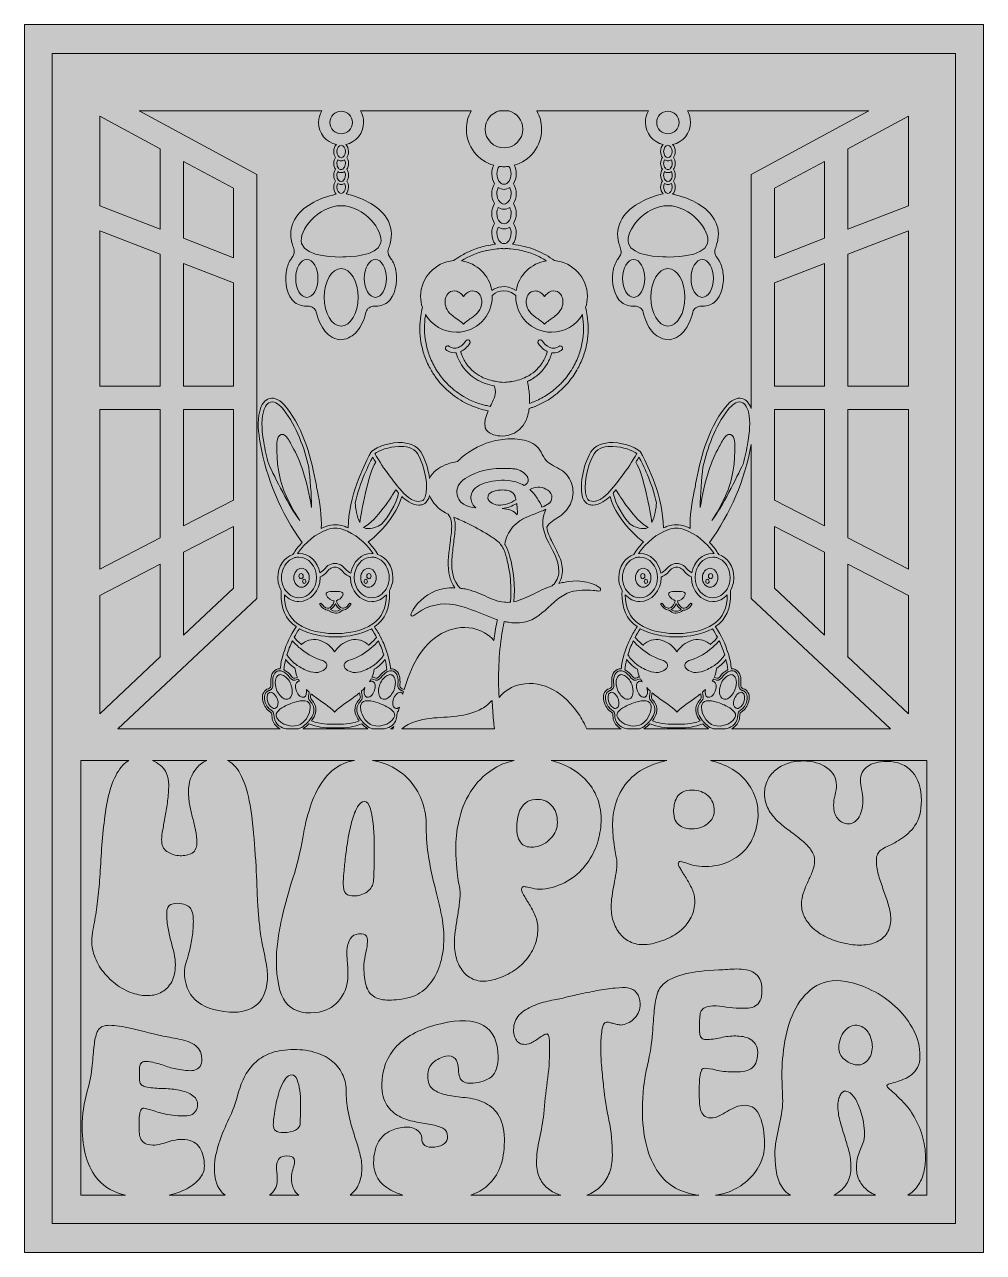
# Model space of a CAD drawing. Header units: inches. Extents: x 0.2 to 8.3, y -10.7 to -0.3.
import ezdxf

# ---------------------------------------------------------------- set-up
doc = ezdxf.new("R2010")
doc.units = ezdxf.units.IN
doc.header["$MEASUREMENT"] = 0
doc.layers.add('Layer 1', color=7, linetype='Continuous')

# ---------------------------------------------------------------- blocks, each defined once
blk = doc.blocks.new('block 2')
at = {"layer": 'Layer 1', "true_color": 0xfffeff}
h = blk.add_hatch(color=7, dxfattribs=at)
h.dxf.hatch_style = 2
h.paths.add_polyline_path([(8.068, -3.247), (8.068, -0.568), (0.443, -0.568), (0.443, -10.446), (8.068, -10.446), (8.068, -3.368), (8.07, -3.366), (8.07, -3.246)])
edge = h.paths.add_edge_path()
edge.add_spline(control_points=[(5.184, -5.896), (5.181, -5.869), (5.182, -5.844), (5.189, -5.823), (5.194, -5.807), (5.207, -5.791), (5.221, -5.784), (5.228, -5.78), (5.236, -5.779), (5.245, -5.78), (5.256, -5.78), (5.267, -5.784), (5.276, -5.789), (5.276, -5.789), (5.276, -5.789), (5.276, -5.789), (5.295, -5.8), (5.313, -5.817), (5.329, -5.839), (5.342, -5.858), (5.367, -5.864), (5.388, -5.854), (5.394, -5.85), (5.402, -5.849), (5.41, -5.848), (5.412, -5.852), (5.414, -5.856), (5.416, -5.859), (5.418, -5.864), (5.421, -5.868), (5.423, -5.872), (5.414, -5.867), (5.404, -5.865), (5.396, -5.869), (5.374, -5.877), (5.369, -5.914), (5.383, -5.951), (5.397, -5.987), (5.427, -6.01), (5.448, -6.002), (5.469, -5.993), (5.475, -5.958), (5.462, -5.922), (5.471, -5.932), (5.48, -5.941), (5.49, -5.95), (5.491, -5.958), (5.49, -5.966), (5.489, -5.974), (5.488, -5.977), (5.488, -5.979), (5.487, -5.982), (5.485, -5.994), (5.482, -6.007), (5.489, -6.021), (5.493, -6.028), (5.498, -6.034), (5.503, -6.04), (5.505, -6.043), (5.507, -6.045), (5.509, -6.047), (5.512, -6.051), (5.514, -6.055), (5.517, -6.059), (5.551, -6.114), (5.515, -6.171), (5.494, -6.197), (5.493, -6.198), (5.492, -6.2), (5.49, -6.201), (5.485, -6.208), (5.478, -6.215), (5.472, -6.221), (5.459, -6.234), (5.444, -6.246), (5.427, -6.257), (5.423, -6.26), (5.418, -6.262), (5.413, -6.265), (5.408, -6.266), (5.404, -6.268), (5.4, -6.269), (5.4, -6.269), (5.297, -6.269), (5.297, -6.269), (5.261, -6.262), (5.2, -6.24), (5.194, -6.171), (5.194, -6.168), (5.194, -6.165), (5.194, -6.162), (5.193, -6.154), (5.193, -6.146), (5.191, -6.138), (5.187, -6.123), (5.175, -6.115), (5.165, -6.108), (5.163, -6.107), (5.161, -6.105), (5.159, -6.104), (5.148, -6.096), (5.139, -6.085), (5.131, -6.071), (5.114, -6.041), (5.105, -5.997), (5.121, -5.971), (5.127, -5.961), (5.137, -5.952), (5.148, -5.948), (5.149, -5.947), (5.15, -5.947), (5.151, -5.947), (5.153, -5.946), (5.154, -5.946), (5.155, -5.945), (5.175, -5.937), (5.188, -5.917), (5.184, -5.896)], knot_values=[0, 0, 0, 0, 1, 1, 1, 2, 2, 2, 3, 3, 3, 4, 4, 4, 5, 5, 5, 6, 6, 6, 7, 7, 7, 8, 8, 8, 9, 9, 9, 10, 10, 10, 11, 11, 11, 12, 12, 12, 13, 13, 13, 14, 14, 14, 15, 15, 15, 16, 16, 16, 17, 17, 17, 18, 18, 18, 19, 19, 19, 20, 20, 20, 21, 21, 21, 22, 22, 22, 23, 23, 23, 24, 24, 24, 25, 25, 25, 26, 26, 26, 27, 27, 27, 28, 28, 28, 29, 29, 29, 30, 30, 30, 31, 31, 31, 32, 32, 32, 33, 33, 33, 34, 34, 34, 35, 35, 35, 36, 36, 36, 37, 37, 37, 38, 38, 38, 39, 39, 39, 39], degree=3, periodic=1)
edge = h.paths.add_edge_path()
edge.add_spline(control_points=[(5.169, -4.241), (5.169, -4.241), (5.169, -4.24), (5.169, -4.24), (5.169, -4.24), (5.149, -4.265), (5.149, -4.265), (5.148, -4.266), (5.059, -4.372), (4.983, -4.346), (4.97, -4.341), (4.96, -4.329), (4.953, -4.31), (4.923, -4.23), (4.955, -4.054), (5.017, -3.948), (5.05, -3.892), (5.123, -3.883), (5.177, -3.885), (5.261, -3.888), (5.345, -3.92), (5.378, -3.946), (5.302, -4.081), (5.21, -4.194), (5.169, -4.241)], knot_values=[0, 0, 0, 0, 1, 1, 1, 2, 2, 2, 3, 3, 3, 4, 4, 4, 5, 5, 5, 6, 6, 6, 7, 7, 7, 8, 8, 8, 8], degree=3, periodic=1)
edge = h.paths.add_edge_path()
edge.add_spline(control_points=[(5.397, -3.975), (5.398, -3.975), (5.398, -3.976), (5.398, -3.977), (5.429, -4.038), (5.505, -4.186), (5.545, -4.362), (5.541, -4.408), (5.53, -4.479), (5.506, -4.528), (5.492, -4.442), (5.437, -4.118), (5.37, -4.019), (5.379, -4.005), (5.388, -3.99), (5.397, -3.975)], knot_values=[0, 0, 0, 0, 1, 1, 1, 2, 2, 2, 3, 3, 3, 4, 4, 4, 5, 5, 5, 5], degree=3, periodic=1)
edge = h.paths.add_edge_path()
edge.add_spline(control_points=[(5.202, -4.251), (5.233, -4.303), (5.362, -4.51), (5.473, -4.57), (5.465, -4.575), (5.457, -4.579), (5.448, -4.579), (5.403, -4.583), (5.357, -4.563), (5.322, -4.543), (5.263, -4.474), (5.202, -4.383), (5.178, -4.279), (5.183, -4.274), (5.191, -4.264), (5.202, -4.251)], knot_values=[0, 0, 0, 0, 1, 1, 1, 2, 2, 2, 3, 3, 3, 4, 4, 4, 5, 5, 5, 5], degree=3, periodic=1)
edge = h.paths.add_edge_path()
edge.add_spline(control_points=[(5.648, -4.586), (5.689, -4.571), (5.735, -4.571), (5.776, -4.586), (5.877, -4.621), (5.966, -4.695), (6.031, -4.789), (6.027, -4.789), (6.023, -4.788), (6.019, -4.788), (5.932, -4.788), (5.859, -4.859), (5.843, -4.953), (5.843, -4.953), (5.843, -4.953), (5.843, -4.953), (5.831, -4.946), (5.815, -4.935), (5.799, -4.916), (5.783, -4.896), (5.765, -4.884), (5.746, -4.878), (5.705, -4.865), (5.661, -4.88), (5.631, -4.916), (5.612, -4.939), (5.593, -4.95), (5.581, -4.955), (5.566, -4.861), (5.492, -4.788), (5.405, -4.788), (5.401, -4.788), (5.397, -4.789), (5.393, -4.789), (5.458, -4.695), (5.547, -4.621), (5.648, -4.586)], knot_values=[0, 0, 0, 0, 1, 1, 1, 2, 2, 2, 3, 3, 3, 4, 4, 4, 5, 5, 5, 6, 6, 6, 7, 7, 7, 8, 8, 8, 9, 9, 9, 10, 10, 10, 11, 11, 11, 12, 12, 12, 12], degree=3, periodic=1)
edge = h.paths.add_edge_path()
edge.add_spline(control_points=[(6.196, -3.808), (6.186, -3.781), (6.153, -3.775), (6.133, -3.795), (6.109, -3.818), (6.092, -3.857), (6.075, -3.886), (6.039, -3.95), (6.01, -4.018), (5.987, -4.089), (5.955, -4.19), (5.93, -4.295), (5.914, -4.401), (5.913, -4.292), (5.925, -4.157), (5.936, -4.061), (5.974, -3.898), (6.036, -3.72), (6.151, -3.574), (6.178, -3.539), (6.219, -3.5), (6.26, -3.512), (6.297, -3.522), (6.314, -3.568), (6.32, -3.594), (6.341, -3.68), (6.33, -3.771), (6.316, -3.849), (6.306, -3.911), (6.292, -3.973), (6.275, -4.035), (6.223, -4.145), (6.098, -4.4), (6.012, -4.512), (6.023, -4.494), (6.034, -4.476), (6.045, -4.458), (6.077, -4.408), (6.101, -4.355), (6.128, -4.302), (6.161, -4.239), (6.179, -4.158), (6.192, -4.087), (6.2, -4.039), (6.204, -3.99), (6.205, -3.941), (6.205, -3.9), (6.21, -3.847), (6.196, -3.808)], knot_values=[0, 0, 0, 0, 1, 1, 1, 2, 2, 2, 3, 3, 3, 4, 4, 4, 5, 5, 5, 6, 6, 6, 7, 7, 7, 8, 8, 8, 9, 9, 9, 10, 10, 10, 11, 11, 11, 12, 12, 12, 13, 13, 13, 14, 14, 14, 15, 15, 15, 16, 16, 16, 16], degree=3, periodic=1)
edge = h.paths.add_edge_path()
edge.add_spline(control_points=[(6.053, -4.824), (6.069, -4.829), (6.084, -4.836), (6.098, -4.846), (6.139, -4.877), (6.166, -4.931), (6.166, -4.992), (6.166, -5.007), (6.165, -5.022), (6.161, -5.037), (6.157, -5.056), (6.15, -5.074), (6.14, -5.09), (6.113, -5.134), (6.069, -5.163), (6.019, -5.163), (5.938, -5.163), (5.871, -5.086), (5.871, -4.992), (5.871, -4.897), (5.938, -4.82), (6.019, -4.82), (6.031, -4.82), (6.042, -4.821), (6.053, -4.824)], knot_values=[0, 0, 0, 0, 1, 1, 1, 2, 2, 2, 3, 3, 3, 4, 4, 4, 5, 5, 5, 6, 6, 6, 7, 7, 7, 8, 8, 8, 8], degree=3, periodic=1)
edge = h.paths.add_edge_path()
edge.add_spline(control_points=[(5.405, -4.82), (5.486, -4.82), (5.552, -4.897), (5.552, -4.992), (5.552, -5.086), (5.486, -5.163), (5.405, -5.163), (5.355, -5.163), (5.31, -5.134), (5.284, -5.09), (5.274, -5.074), (5.267, -5.056), (5.262, -5.036), (5.259, -5.022), (5.257, -5.007), (5.257, -4.992), (5.257, -4.931), (5.285, -4.877), (5.326, -4.846), (5.339, -4.836), (5.354, -4.829), (5.37, -4.824), (5.381, -4.821), (5.393, -4.82), (5.405, -4.82)], knot_values=[0, 0, 0, 0, 1, 1, 1, 2, 2, 2, 3, 3, 3, 4, 4, 4, 5, 5, 5, 6, 6, 6, 7, 7, 7, 8, 8, 8, 8], degree=3, periodic=1)
edge = h.paths.add_edge_path()
edge.add_spline(control_points=[(5.405, -5.195), (5.503, -5.195), (5.584, -5.104), (5.584, -4.992), (5.584, -4.99), (5.584, -4.989), (5.584, -4.988), (5.584, -4.988), (5.584, -4.988), (5.584, -4.988), (5.599, -4.982), (5.628, -4.969), (5.655, -4.935), (5.676, -4.91), (5.708, -4.899), (5.737, -4.908), (5.75, -4.912), (5.763, -4.921), (5.775, -4.935), (5.799, -4.965), (5.824, -4.979), (5.84, -4.986), (5.84, -4.986), (5.84, -4.986), (5.84, -4.986), (5.84, -4.988), (5.84, -4.99), (5.84, -4.992), (5.84, -5.104), (5.92, -5.195), (6.019, -5.195), (6.067, -5.195), (6.11, -5.173), (6.142, -5.138), (6.143, -5.248), (6.104, -5.331), (6.028, -5.384), (5.938, -5.447), (5.818, -5.461), (5.736, -5.466), (5.736, -5.466), (5.687, -5.466), (5.687, -5.466), (5.605, -5.461), (5.486, -5.447), (5.396, -5.384), (5.32, -5.331), (5.281, -5.248), (5.281, -5.138), (5.313, -5.173), (5.357, -5.195), (5.405, -5.195)], knot_values=[0, 0, 0, 0, 1, 1, 1, 2, 2, 2, 3, 3, 3, 4, 4, 4, 5, 5, 5, 6, 6, 6, 7, 7, 7, 8, 8, 8, 9, 9, 9, 10, 10, 10, 11, 11, 11, 12, 12, 12, 13, 13, 13, 14, 14, 14, 15, 15, 15, 16, 16, 16, 17, 17, 17, 17], degree=3, periodic=1)
edge = h.paths.add_edge_path()
edge.add_spline(control_points=[(5.408, -5.425), (5.499, -5.477), (5.609, -5.489), (5.686, -5.494), (5.686, -5.494), (5.737, -5.494), (5.737, -5.494), (5.737, -5.494), (5.738, -5.494), (5.738, -5.494), (5.815, -5.489), (5.924, -5.477), (6.016, -5.425), (6.032, -5.448), (6.046, -5.473), (6.06, -5.497), (6.048, -5.511), (6.027, -5.532), (6.001, -5.556), (6, -5.556), (5.999, -5.557), (5.999, -5.558), (5.995, -5.555), (5.992, -5.551), (5.988, -5.548), (5.947, -5.515), (5.889, -5.508), (5.839, -5.524), (5.789, -5.54), (5.747, -5.576), (5.717, -5.619), (5.688, -5.576), (5.646, -5.54), (5.596, -5.524), (5.546, -5.508), (5.488, -5.515), (5.447, -5.548), (5.441, -5.553), (5.436, -5.558), (5.431, -5.564), (5.428, -5.561), (5.424, -5.558), (5.421, -5.556), (5.396, -5.533), (5.376, -5.512), (5.364, -5.498), (5.377, -5.473), (5.392, -5.449), (5.408, -5.425)], knot_values=[0, 0, 0, 0, 1, 1, 1, 2, 2, 2, 3, 3, 3, 4, 4, 4, 5, 5, 5, 6, 6, 6, 7, 7, 7, 8, 8, 8, 9, 9, 9, 10, 10, 10, 11, 11, 11, 12, 12, 12, 13, 13, 13, 14, 14, 14, 15, 15, 15, 16, 16, 16, 16], degree=3, periodic=1)
edge = h.paths.add_edge_path()
edge.add_spline(control_points=[(6.269, -5.945), (6.27, -5.946), (6.271, -5.946), (6.272, -5.947), (6.274, -5.947), (6.275, -5.947), (6.276, -5.948), (6.287, -5.952), (6.297, -5.961), (6.303, -5.971), (6.319, -5.997), (6.309, -6.041), (6.292, -6.071), (6.285, -6.085), (6.275, -6.096), (6.265, -6.104), (6.263, -6.105), (6.26, -6.107), (6.258, -6.108), (6.248, -6.115), (6.237, -6.123), (6.233, -6.138), (6.231, -6.146), (6.23, -6.154), (6.23, -6.162), (6.23, -6.165), (6.23, -6.168), (6.229, -6.171), (6.223, -6.24), (6.163, -6.262), (6.126, -6.269), (6.126, -6.269), (6.024, -6.269), (6.024, -6.269), (6.02, -6.268), (6.015, -6.266), (6.011, -6.265), (6.006, -6.262), (6.001, -6.26), (5.996, -6.257), (5.98, -6.246), (5.965, -6.234), (5.952, -6.221), (5.945, -6.215), (5.939, -6.208), (5.933, -6.201), (5.932, -6.2), (5.931, -6.198), (5.929, -6.197), (5.908, -6.171), (5.873, -6.114), (5.907, -6.059), (5.909, -6.055), (5.912, -6.051), (5.915, -6.047), (5.917, -6.045), (5.919, -6.043), (5.921, -6.04), (5.926, -6.034), (5.931, -6.028), (5.935, -6.021), (5.942, -6.007), (5.939, -5.994), (5.936, -5.982), (5.936, -5.979), (5.935, -5.977), (5.935, -5.974), (5.934, -5.97), (5.933, -5.965), (5.933, -5.96), (5.941, -5.953), (5.949, -5.946), (5.957, -5.938), (5.951, -5.968), (5.958, -5.995), (5.976, -6.002), (5.997, -6.01), (6.026, -5.987), (6.041, -5.951), (6.055, -5.914), (6.049, -5.877), (6.028, -5.869), (6.024, -5.867), (6.019, -5.867), (6.015, -5.867), (6.016, -5.865), (6.018, -5.862), (6.019, -5.859), (6.021, -5.856), (6.023, -5.853), (6.024, -5.85), (6.028, -5.851), (6.032, -5.852), (6.036, -5.854), (6.057, -5.864), (6.082, -5.858), (6.095, -5.839), (6.11, -5.817), (6.128, -5.8), (6.148, -5.789), (6.148, -5.789), (6.148, -5.789), (6.148, -5.789), (6.156, -5.784), (6.168, -5.78), (6.179, -5.78), (6.187, -5.779), (6.196, -5.78), (6.203, -5.784), (6.217, -5.791), (6.23, -5.807), (6.235, -5.823), (6.242, -5.844), (6.243, -5.869), (6.239, -5.896), (6.236, -5.917), (6.248, -5.937), (6.269, -5.945)], knot_values=[0, 0, 0, 0, 1, 1, 1, 2, 2, 2, 3, 3, 3, 4, 4, 4, 5, 5, 5, 6, 6, 6, 7, 7, 7, 8, 8, 8, 9, 9, 9, 10, 10, 10, 11, 11, 11, 12, 12, 12, 13, 13, 13, 14, 14, 14, 15, 15, 15, 16, 16, 16, 17, 17, 17, 18, 18, 18, 19, 19, 19, 20, 20, 20, 21, 21, 21, 22, 22, 22, 23, 23, 23, 24, 24, 24, 25, 25, 25, 26, 26, 26, 27, 27, 27, 28, 28, 28, 29, 29, 29, 30, 30, 30, 31, 31, 31, 32, 32, 32, 33, 33, 33, 34, 34, 34, 35, 35, 35, 36, 36, 36, 37, 37, 37, 38, 38, 38, 39, 39, 39, 39], degree=3, periodic=1)
edge = h.paths.add_edge_path()
edge.add_spline(control_points=[(5.531, -6.05), (5.528, -6.046), (5.525, -6.041), (5.522, -6.037), (5.52, -6.034), (5.518, -6.032), (5.516, -6.029), (5.511, -6.024), (5.507, -6.019), (5.504, -6.013), (5.499, -6.005), (5.501, -5.996), (5.504, -5.986), (5.504, -5.983), (5.505, -5.98), (5.505, -5.977), (5.506, -5.973), (5.507, -5.969), (5.507, -5.965), (5.523, -5.978), (5.54, -5.991), (5.556, -6.003), (5.611, -6.043), (5.669, -6.08), (5.717, -6.127), (5.717, -6.128), (5.717, -6.128), (5.718, -6.128), (5.718, -6.128), (5.718, -6.128), (5.718, -6.127), (5.766, -6.08), (5.824, -6.043), (5.879, -6.003), (5.892, -5.994), (5.905, -5.984), (5.918, -5.973), (5.918, -5.975), (5.918, -5.976), (5.918, -5.977), (5.919, -5.98), (5.92, -5.983), (5.92, -5.986), (5.922, -5.996), (5.925, -6.005), (5.92, -6.013), (5.917, -6.019), (5.913, -6.024), (5.908, -6.029), (5.906, -6.032), (5.904, -6.034), (5.902, -6.037), (5.898, -6.041), (5.896, -6.046), (5.893, -6.05), (5.877, -6.076), (5.872, -6.105), (5.88, -6.136), (5.885, -6.158), (5.896, -6.181), (5.913, -6.203), (5.84, -6.231), (5.765, -6.233), (5.715, -6.23), (5.715, -6.23), (5.715, -6.23), (5.715, -6.23), (5.714, -6.23), (5.713, -6.23), (5.712, -6.23), (5.711, -6.23), (5.71, -6.23), (5.709, -6.23), (5.709, -6.23), (5.709, -6.23), (5.709, -6.23), (5.659, -6.233), (5.584, -6.231), (5.511, -6.203), (5.527, -6.181), (5.539, -6.158), (5.544, -6.136), (5.551, -6.105), (5.547, -6.076), (5.531, -6.05)], knot_values=[0, 0, 0, 0, 1, 1, 1, 2, 2, 2, 3, 3, 3, 4, 4, 4, 5, 5, 5, 6, 6, 6, 7, 7, 7, 8, 8, 8, 9, 9, 9, 10, 10, 10, 11, 11, 11, 12, 12, 12, 13, 13, 13, 14, 14, 14, 15, 15, 15, 16, 16, 16, 17, 17, 17, 18, 18, 18, 19, 19, 19, 20, 20, 20, 21, 21, 21, 22, 22, 22, 23, 23, 23, 24, 24, 24, 25, 25, 25, 26, 26, 26, 27, 27, 27, 28, 28, 28, 28], degree=3, periodic=1)
edge = h.paths.add_edge_path()
edge.add_spline(control_points=[(6.14, -5.774), (6.118, -5.787), (6.098, -5.805), (6.081, -5.829), (6.073, -5.842), (6.057, -5.845), (6.043, -5.839), (6.04, -5.837), (6.036, -5.835), (6.032, -5.834), (6.042, -5.81), (6.049, -5.784), (6.053, -5.758), (6.091, -5.732), (6.116, -5.705), (6.131, -5.684), (6.139, -5.713), (6.144, -5.742), (6.146, -5.771), (6.144, -5.772), (6.142, -5.773), (6.14, -5.774)], knot_values=[0, 0, 0, 0, 1, 1, 1, 2, 2, 2, 3, 3, 3, 4, 4, 4, 5, 5, 5, 6, 6, 6, 7, 7, 7, 7], degree=3, periodic=1)
edge = h.paths.add_edge_path()
edge.add_spline(control_points=[(6.056, -5.717), (6.052, -5.72), (6.048, -5.723), (6.043, -5.727), (6.018, -5.745), (5.986, -5.764), (5.946, -5.78), (5.881, -5.806), (5.829, -5.791), (5.804, -5.77), (5.789, -5.757), (5.782, -5.741), (5.784, -5.727), (5.788, -5.709), (5.808, -5.695), (5.839, -5.686), (5.906, -5.667), (5.966, -5.627), (6.01, -5.589), (6.013, -5.587), (6.016, -5.585), (6.018, -5.582), (6.042, -5.562), (6.061, -5.542), (6.075, -5.527), (6.093, -5.566), (6.109, -5.605), (6.121, -5.644), (6.112, -5.658), (6.093, -5.686), (6.056, -5.717)], knot_values=[0, 0, 0, 0, 1, 1, 1, 2, 2, 2, 3, 3, 3, 4, 4, 4, 5, 5, 5, 6, 6, 6, 7, 7, 7, 8, 8, 8, 9, 9, 9, 10, 10, 10, 10], degree=3, periodic=1)
edge = h.paths.add_edge_path()
edge.add_spline(control_points=[(5.412, -5.589), (5.457, -5.627), (5.516, -5.667), (5.584, -5.686), (5.615, -5.695), (5.634, -5.709), (5.638, -5.727), (5.641, -5.741), (5.634, -5.757), (5.618, -5.77), (5.593, -5.791), (5.541, -5.806), (5.477, -5.78), (5.436, -5.764), (5.404, -5.745), (5.379, -5.727), (5.335, -5.694), (5.312, -5.661), (5.303, -5.645), (5.315, -5.606), (5.33, -5.567), (5.348, -5.528), (5.363, -5.545), (5.385, -5.567), (5.412, -5.589)], knot_values=[0, 0, 0, 0, 1, 1, 1, 2, 2, 2, 3, 3, 3, 4, 4, 4, 5, 5, 5, 6, 6, 6, 7, 7, 7, 8, 8, 8, 8], degree=3, periodic=1)
edge = h.paths.add_edge_path()
edge.add_spline(control_points=[(5.383, -5.767), (5.387, -5.79), (5.394, -5.812), (5.402, -5.832), (5.395, -5.833), (5.387, -5.835), (5.38, -5.839), (5.367, -5.845), (5.351, -5.842), (5.342, -5.829), (5.325, -5.805), (5.306, -5.787), (5.284, -5.774), (5.282, -5.773), (5.28, -5.772), (5.277, -5.771), (5.28, -5.743), (5.285, -5.714), (5.292, -5.685), (5.309, -5.708), (5.338, -5.739), (5.383, -5.767)], knot_values=[0, 0, 0, 0, 1, 1, 1, 2, 2, 2, 3, 3, 3, 4, 4, 4, 5, 5, 5, 6, 6, 6, 7, 7, 7, 7], degree=3, periodic=1)
edge = h.paths.add_edge_path()
edge.add_spline(control_points=[(5.488, -6.228), (5.555, -6.255), (5.623, -6.262), (5.676, -6.262), (5.689, -6.262), (5.701, -6.262), (5.712, -6.261), (5.723, -6.262), (5.734, -6.262), (5.747, -6.262), (5.8, -6.262), (5.869, -6.255), (5.935, -6.228), (5.95, -6.243), (5.966, -6.256), (5.985, -6.269), (5.985, -6.269), (5.439, -6.269), (5.439, -6.269), (5.457, -6.256), (5.474, -6.243), (5.488, -6.228)], knot_values=[0, 0, 0, 0, 1, 1, 1, 2, 2, 2, 3, 3, 3, 4, 4, 4, 5, 5, 5, 6, 6, 6, 7, 7, 7, 7], degree=3, periodic=1)
edge = h.paths.add_edge_path()
edge.add_spline(control_points=[(5.695, -6.908), (5.699, -6.887), (5.706, -6.867), (5.717, -6.849), (5.727, -6.831), (5.743, -6.816), (5.764, -6.805), (5.785, -6.793), (5.812, -6.787), (5.846, -6.787), (5.901, -6.787), (5.945, -6.803), (5.98, -6.835), (6.015, -6.868), (6.032, -6.91), (6.032, -6.964), (6.032, -7.006), (6.014, -7.041), (5.978, -7.069), (5.941, -7.098), (5.897, -7.113), (5.843, -7.114), (5.827, -7.114), (5.81, -7.113), (5.791, -7.109), (5.773, -7.106), (5.756, -7.098), (5.741, -7.087), (5.725, -7.076), (5.713, -7.06), (5.703, -7.041), (5.694, -7.022), (5.689, -6.997), (5.689, -6.967), (5.689, -6.949), (5.691, -6.929), (5.695, -6.908)], knot_values=[0, 0, 0, 0, 1, 1, 1, 2, 2, 2, 3, 3, 3, 4, 4, 4, 5, 5, 5, 6, 6, 6, 7, 7, 7, 8, 8, 8, 9, 9, 9, 10, 10, 10, 11, 11, 11, 12, 12, 12, 12], degree=3, periodic=1)
edge = h.paths.add_edge_path()
edge.add_spline(control_points=[(6.199, -6.256), (6.227, -6.236), (6.243, -6.207), (6.246, -6.172), (6.246, -6.169), (6.246, -6.166), (6.247, -6.162), (6.247, -6.155), (6.247, -6.148), (6.249, -6.142), (6.251, -6.133), (6.259, -6.128), (6.268, -6.122), (6.27, -6.121), (6.272, -6.119), (6.274, -6.117), (6.287, -6.108), (6.298, -6.096), (6.307, -6.079), (6.326, -6.046), (6.337, -5.995), (6.317, -5.962), (6.309, -5.947), (6.294, -5.936), (6.277, -5.931), (6.263, -5.926), (6.254, -5.913), (6.256, -5.898), (6.26, -5.869), (6.258, -5.842), (6.251, -5.818), (6.244, -5.798), (6.229, -5.779), (6.21, -5.769), (6.2, -5.764), (6.189, -5.762), (6.177, -5.763), (6.173, -5.725), (6.166, -5.686), (6.154, -5.646), (6.154, -5.646), (6.154, -5.646), (6.155, -5.645), (6.155, -5.645), (6.154, -5.645), (6.154, -5.645), (6.152, -5.64), (6.151, -5.635), (6.149, -5.63), (6.126, -5.554), (6.089, -5.477), (6.042, -5.408), (6.043, -5.408), (6.043, -5.407), (6.044, -5.407), (6.13, -5.347), (6.174, -5.249), (6.17, -5.124), (6.17, -5.116), (6.17, -5.109), (6.169, -5.102), (6.187, -5.07), (6.198, -5.032), (6.198, -4.992), (6.198, -4.9), (6.144, -4.822), (6.07, -4.797), (6.067, -4.792), (6.064, -4.788), (6.061, -4.783), (6.04, -4.751), (6.017, -4.722), (5.992, -4.696), (6.169, -4.452), (6.29, -4.167), (6.344, -3.87), (6.344, -3.87), (6.344, -5.169), (6.344, -5.169), (6.344, -5.169), (7.519, -6.269), (7.519, -6.269), (7.519, -6.269), (6.179, -6.269), (6.179, -6.269), (6.186, -6.265), (6.193, -6.261), (6.199, -6.256)], knot_values=[0, 0, 0, 0, 1, 1, 1, 2, 2, 2, 3, 3, 3, 4, 4, 4, 5, 5, 5, 6, 6, 6, 7, 7, 7, 8, 8, 8, 9, 9, 9, 10, 10, 10, 11, 11, 11, 12, 12, 12, 13, 13, 13, 14, 14, 14, 15, 15, 15, 16, 16, 16, 17, 17, 17, 18, 18, 18, 19, 19, 19, 20, 20, 20, 21, 21, 21, 22, 22, 22, 23, 23, 23, 24, 24, 24, 25, 25, 25, 26, 26, 26, 27, 27, 27, 28, 28, 28, 29, 29, 29, 29], degree=3, periodic=1)
h.paths.add_polyline_path([(6.963, -2.34), (6.963, -3.376), (6.541, -3.376), (6.541, -2.504)])
h.paths.add_polyline_path([(6.541, -2.292), (6.541, -1.706), (6.963, -1.479), (6.963, -2.128)])
h.paths.add_polyline_path([(6.963, -3.573), (6.963, -4.557), (6.541, -4.34), (6.541, -3.573)])
h.paths.add_polyline_path([(6.963, -4.779), (6.963, -5.479), (6.541, -5.083), (6.541, -4.562)])
h.paths.add_polyline_path([(7.157, -5.66), (7.161, -5.66), (7.161, -4.88), (7.671, -5.143), (7.671, -6.142)])
h.paths.add_polyline_path([(7.161, -4.658), (7.161, -3.573), (7.671, -3.573), (7.671, -4.921)])
h.paths.add_polyline_path([(7.161, -3.376), (7.161, -2.263), (7.671, -2.064), (7.671, -3.376)])
h.paths.add_polyline_path([(7.161, -2.051), (7.161, -1.372), (7.671, -1.097), (7.671, -1.853)])
edge = h.paths.add_edge_path()
edge.add_spline(control_points=[(5.641, -1.055), (5.694, -1.055), (5.736, -1.097), (5.736, -1.15), (5.736, -1.202), (5.694, -1.245), (5.641, -1.245), (5.589, -1.245), (5.546, -1.202), (5.546, -1.15), (5.546, -1.097), (5.589, -1.055), (5.641, -1.055)], knot_values=[0, 0, 0, 0, 1, 1, 1, 2, 2, 2, 3, 3, 3, 4, 4, 4, 4], degree=3, periodic=1)
edge = h.paths.add_edge_path()
edge.add_spline(control_points=[(5.975, -2.172), (5.941, -2.292), (5.66, -2.287), (5.627, -2.286), (5.572, -2.285), (5.339, -2.28), (5.308, -2.172), (5.277, -2.065), (5.449, -1.853), (5.641, -1.853), (5.833, -1.853), (6.005, -2.064), (5.975, -2.172)], knot_values=[0, 0, 0, 0, 1, 1, 1, 2, 2, 2, 3, 3, 3, 4, 4, 4, 4], degree=3, periodic=1)
edge = h.paths.add_edge_path()
edge.add_spline(control_points=[(6.025, -2.467), (6.025, -2.555), (5.982, -2.627), (5.931, -2.627), (5.879, -2.627), (5.836, -2.555), (5.836, -2.467), (5.836, -2.379), (5.879, -2.307), (5.931, -2.307), (5.982, -2.307), (6.025, -2.379), (6.025, -2.467)], knot_values=[0, 0, 0, 0, 1, 1, 1, 2, 2, 2, 3, 3, 3, 4, 4, 4, 4], degree=3, periodic=1)
edge = h.paths.add_edge_path()
edge.add_spline(control_points=[(5.785, -2.626), (5.785, -2.76), (5.72, -2.869), (5.641, -2.869), (5.562, -2.869), (5.498, -2.76), (5.498, -2.626), (5.498, -2.492), (5.562, -2.383), (5.641, -2.383), (5.72, -2.383), (5.785, -2.492), (5.785, -2.626)], knot_values=[0, 0, 0, 0, 1, 1, 1, 2, 2, 2, 3, 3, 3, 4, 4, 4, 4], degree=3, periodic=1)
edge = h.paths.add_edge_path()
edge.add_spline(control_points=[(5.446, -2.467), (5.446, -2.555), (5.404, -2.627), (5.352, -2.627), (5.3, -2.627), (5.258, -2.555), (5.258, -2.467), (5.258, -2.379), (5.3, -2.307), (5.352, -2.307), (5.404, -2.307), (5.446, -2.379), (5.446, -2.467)], knot_values=[0, 0, 0, 0, 1, 1, 1, 2, 2, 2, 3, 3, 3, 4, 4, 4, 4], degree=3, periodic=1)
edge = h.paths.add_edge_path()
edge.add_spline(control_points=[(5.612, -1.565), (5.621, -1.571), (5.631, -1.574), (5.641, -1.574), (5.651, -1.574), (5.661, -1.571), (5.67, -1.565), (5.675, -1.574), (5.677, -1.585), (5.677, -1.596), (5.677, -1.613), (5.672, -1.628), (5.663, -1.638), (5.659, -1.643), (5.651, -1.648), (5.641, -1.648), (5.631, -1.648), (5.624, -1.643), (5.62, -1.638), (5.61, -1.628), (5.605, -1.613), (5.605, -1.596), (5.605, -1.585), (5.608, -1.574), (5.612, -1.565)], knot_values=[0, 0, 0, 0, 1, 1, 1, 2, 2, 2, 3, 3, 3, 4, 4, 4, 5, 5, 5, 6, 6, 6, 7, 7, 7, 8, 8, 8, 8], degree=3, periodic=1)
edge = h.paths.add_edge_path()
edge.add_spline(control_points=[(5.605, -1.496), (5.605, -1.485), (5.608, -1.474), (5.613, -1.465), (5.621, -1.471), (5.631, -1.474), (5.641, -1.474), (5.652, -1.474), (5.661, -1.471), (5.67, -1.465), (5.675, -1.474), (5.677, -1.485), (5.677, -1.496), (5.677, -1.512), (5.672, -1.527), (5.663, -1.537), (5.659, -1.542), (5.651, -1.548), (5.641, -1.548), (5.631, -1.548), (5.624, -1.542), (5.62, -1.537), (5.61, -1.527), (5.605, -1.512), (5.605, -1.496)], knot_values=[0, 0, 0, 0, 1, 1, 1, 2, 2, 2, 3, 3, 3, 4, 4, 4, 5, 5, 5, 6, 6, 6, 7, 7, 7, 8, 8, 8, 8], degree=3, periodic=1)
edge = h.paths.add_edge_path()
edge.add_spline(control_points=[(5.612, -1.665), (5.621, -1.671), (5.631, -1.674), (5.641, -1.674), (5.651, -1.674), (5.661, -1.671), (5.67, -1.665), (5.675, -1.674), (5.677, -1.685), (5.677, -1.696), (5.677, -1.725), (5.661, -1.749), (5.641, -1.749), (5.622, -1.749), (5.605, -1.725), (5.605, -1.696), (5.605, -1.685), (5.608, -1.674), (5.612, -1.665)], knot_values=[0, 0, 0, 0, 1, 1, 1, 2, 2, 2, 3, 3, 3, 4, 4, 4, 5, 5, 5, 6, 6, 6, 6], degree=3, periodic=1)
edge = h.paths.add_edge_path()
edge.add_spline(control_points=[(5.641, -1.448), (5.622, -1.448), (5.605, -1.424), (5.605, -1.396), (5.605, -1.367), (5.622, -1.343), (5.641, -1.343), (5.661, -1.343), (5.677, -1.367), (5.677, -1.396), (5.677, -1.424), (5.661, -1.448), (5.641, -1.448)], knot_values=[0, 0, 0, 0, 1, 1, 1, 2, 2, 2, 3, 3, 3, 4, 4, 4, 4], degree=3, periodic=1)
edge = h.paths.add_edge_path()
edge.add_spline(control_points=[(4.217, -1.053), (4.217, -1.053), (4.297, -1.053), (4.297, -1.053), (4.365, -1.071), (4.416, -1.133), (4.416, -1.207), (4.416, -1.294), (4.345, -1.365), (4.257, -1.365), (4.169, -1.365), (4.098, -1.294), (4.098, -1.207), (4.098, -1.133), (4.149, -1.071), (4.217, -1.053)], knot_values=[0, 0, 0, 0, 1, 1, 1, 2, 2, 2, 3, 3, 3, 4, 4, 4, 5, 5, 5, 5], degree=3, periodic=1)
edge = h.paths.add_edge_path()
edge.add_spline(control_points=[(4.471, -3.448), (4.468, -3.414), (4.463, -3.378), (4.454, -3.338), (4.455, -3.338), (4.456, -3.337), (4.456, -3.337), (4.462, -3.334), (4.468, -3.331), (4.474, -3.328), (4.491, -3.319), (4.506, -3.31), (4.52, -3.299), (4.549, -3.279), (4.574, -3.254), (4.595, -3.226), (4.596, -3.225), (4.597, -3.224), (4.598, -3.223), (4.628, -3.183), (4.645, -3.144), (4.654, -3.116), (4.656, -3.108), (4.658, -3.101), (4.66, -3.095), (4.664, -3.096), (4.668, -3.096), (4.672, -3.096), (4.697, -3.096), (4.717, -3.088), (4.729, -3.081), (4.739, -3.076), (4.744, -3.072), (4.745, -3.071), (4.753, -3.064), (4.754, -3.052), (4.748, -3.044), (4.743, -3.038), (4.736, -3.036), (4.729, -3.037), (4.726, -3.037), (4.723, -3.038), (4.72, -3.041), (4.72, -3.041), (4.695, -3.061), (4.662, -3.056), (4.636, -3.052), (4.611, -3.035), (4.588, -3.005), (4.585, -3.001), (4.582, -2.997), (4.579, -2.993), (4.572, -2.984), (4.56, -2.982), (4.551, -2.988), (4.545, -2.992), (4.543, -2.999), (4.543, -3.005), (4.543, -3.009), (4.544, -3.012), (4.546, -3.015), (4.569, -3.049), (4.595, -3.072), (4.622, -3.084), (4.62, -3.093), (4.617, -3.103), (4.612, -3.116), (4.603, -3.14), (4.589, -3.17), (4.565, -3.201), (4.558, -3.21), (4.551, -3.218), (4.543, -3.226), (4.536, -3.234), (4.528, -3.242), (4.52, -3.249), (4.498, -3.269), (4.473, -3.285), (4.445, -3.299), (4.409, -3.317), (4.368, -3.33), (4.323, -3.337), (4.319, -3.338), (4.315, -3.339), (4.311, -3.339), (4.293, -3.342), (4.275, -3.344), (4.257, -3.345), (4.234, -3.343), (4.212, -3.341), (4.19, -3.337), (4.18, -3.335), (4.17, -3.333), (4.16, -3.331), (4.139, -3.326), (4.12, -3.32), (4.101, -3.313), (4.049, -3.293), (4.006, -3.264), (3.97, -3.226), (3.963, -3.218), (3.956, -3.21), (3.949, -3.201), (3.925, -3.17), (3.911, -3.14), (3.902, -3.116), (3.897, -3.103), (3.894, -3.093), (3.892, -3.084), (3.919, -3.072), (3.945, -3.049), (3.968, -3.015), (3.97, -3.012), (3.971, -3.009), (3.971, -3.005), (3.971, -2.999), (3.968, -2.992), (3.962, -2.988), (3.954, -2.982), (3.941, -2.984), (3.935, -2.993), (3.932, -2.997), (3.929, -3.001), (3.926, -3.005), (3.915, -3.02), (3.903, -3.031), (3.892, -3.039), (3.879, -3.048), (3.866, -3.054), (3.853, -3.056), (3.82, -3.061), (3.795, -3.041), (3.794, -3.041), (3.786, -3.034), (3.773, -3.035), (3.766, -3.044), (3.76, -3.052), (3.761, -3.064), (3.769, -3.071), (3.771, -3.072), (3.8, -3.096), (3.842, -3.096), (3.846, -3.096), (3.85, -3.096), (3.854, -3.095), (3.856, -3.101), (3.858, -3.108), (3.86, -3.116), (3.866, -3.135), (3.876, -3.16), (3.892, -3.186), (3.899, -3.198), (3.907, -3.211), (3.916, -3.223), (3.917, -3.224), (3.918, -3.225), (3.919, -3.226), (3.951, -3.268), (3.992, -3.302), (4.04, -3.328), (4.045, -3.331), (4.052, -3.334), (4.058, -3.337), (4.072, -3.344), (4.086, -3.35), (4.101, -3.355), (4.124, -3.363), (4.149, -3.369), (4.175, -3.374), (4.178, -3.385), (4.181, -3.397), (4.183, -3.411), (4.185, -3.422), (4.185, -3.435), (4.182, -3.448), (4.176, -3.478), (4.159, -3.512), (4.141, -3.548), (4.128, -3.545), (4.114, -3.542), (4.101, -3.539), (4.026, -3.521), (3.955, -3.49), (3.892, -3.449), (3.892, -3.449), (3.889, -3.448), (3.889, -3.448), (3.842, -3.416), (3.798, -3.379), (3.76, -3.337), (3.731, -3.305), (3.705, -3.27), (3.682, -3.232), (3.682, -3.232), (3.678, -3.226), (3.678, -3.226), (3.658, -3.192), (3.64, -3.154), (3.626, -3.116), (3.613, -3.08), (3.603, -3.043), (3.596, -3.005), (3.59, -2.969), (3.586, -2.932), (3.586, -2.895), (3.586, -2.895), (3.586, -2.886), (3.586, -2.886), (3.586, -2.852), (3.588, -2.817), (3.593, -2.784), (3.594, -2.78), (3.595, -2.777), (3.595, -2.773), (3.648, -2.862), (3.745, -2.921), (3.855, -2.921), (4.022, -2.921), (4.158, -2.786), (4.158, -2.619), (4.158, -2.616), (4.157, -2.613), (4.157, -2.61), (4.177, -2.592), (4.258, -2.532), (4.356, -2.61), (4.356, -2.613), (4.356, -2.616), (4.356, -2.619), (4.356, -2.786), (4.492, -2.921), (4.659, -2.921), (4.769, -2.921), (4.866, -2.862), (4.919, -2.773), (4.919, -2.777), (4.92, -2.78), (4.92, -2.784), (4.925, -2.817), (4.928, -2.852), (4.928, -2.886), (4.928, -2.889), (4.928, -2.892), (4.928, -2.895), (4.927, -2.932), (4.924, -2.969), (4.918, -3.005), (4.911, -3.043), (4.901, -3.08), (4.888, -3.116), (4.874, -3.154), (4.856, -3.192), (4.835, -3.226), (4.812, -3.266), (4.784, -3.303), (4.754, -3.337), (4.746, -3.346), (4.738, -3.354), (4.729, -3.362), (4.697, -3.394), (4.662, -3.423), (4.624, -3.448), (4.591, -3.469), (4.557, -3.488), (4.52, -3.504), (4.505, -3.51), (4.489, -3.516), (4.473, -3.522), (4.474, -3.499), (4.473, -3.474), (4.471, -3.448)], knot_values=[0, 0, 0, 0, 1, 1, 1, 2, 2, 2, 3, 3, 3, 4, 4, 4, 5, 5, 5, 6, 6, 6, 7, 7, 7, 8, 8, 8, 9, 9, 9, 10, 10, 10, 11, 11, 11, 12, 12, 12, 13, 13, 13, 14, 14, 14, 15, 15, 15, 16, 16, 16, 17, 17, 17, 18, 18, 18, 19, 19, 19, 20, 20, 20, 21, 21, 21, 22, 22, 22, 23, 23, 23, 24, 24, 24, 25, 25, 25, 26, 26, 26, 27, 27, 27, 28, 28, 28, 29, 29, 29, 30, 30, 30, 31, 31, 31, 32, 32, 32, 33, 33, 33, 34, 34, 34, 35, 35, 35, 36, 36, 36, 37, 37, 37, 38, 38, 38, 39, 39, 39, 40, 40, 40, 41, 41, 41, 42, 42, 42, 43, 43, 43, 44, 44, 44, 45, 45, 45, 46, 46, 46, 47, 47, 47, 48, 48, 48, 49, 49, 49, 50, 50, 50, 51, 51, 51, 52, 52, 52, 53, 53, 53, 54, 54, 54, 55, 55, 55, 56, 56, 56, 57, 57, 57, 58, 58, 58, 59, 59, 59, 60, 60, 60, 61, 61, 61, 62, 62, 62, 63, 63, 63, 64, 64, 64, 65, 65, 65, 66, 66, 66, 67, 67, 67, 68, 68, 68, 69, 69, 69, 70, 70, 70, 71, 71, 71, 72, 72, 72, 73, 73, 73, 74, 74, 74, 75, 75, 75, 76, 76, 76, 77, 77, 77, 78, 78, 78, 79, 79, 79, 80, 80, 80, 81, 81, 81, 82, 82, 82, 83, 83, 83, 84, 84, 84, 85, 85, 85, 86, 86, 86, 87, 87, 87, 88, 88, 88, 89, 89, 89, 90, 90, 90, 90], degree=3, periodic=1)
edge = h.paths.add_edge_path()
edge.add_spline(control_points=[(3.764, -2.633), (3.768, -2.616), (3.777, -2.599), (3.791, -2.588), (3.809, -2.572), (3.836, -2.569), (3.859, -2.576), (3.871, -2.58), (3.882, -2.587), (3.892, -2.595), (3.9, -2.602), (3.908, -2.611), (3.914, -2.62), (3.928, -2.6), (3.947, -2.584), (3.97, -2.576), (3.993, -2.569), (4.02, -2.572), (4.038, -2.588), (4.052, -2.599), (4.061, -2.616), (4.065, -2.633), (4.069, -2.646), (4.07, -2.66), (4.069, -2.673), (4.068, -2.693), (4.062, -2.713), (4.053, -2.73), (4.041, -2.751), (4.023, -2.769), (4.004, -2.784), (3.999, -2.788), (3.993, -2.792), (3.988, -2.796), (3.963, -2.814), (3.937, -2.831), (3.915, -2.853), (3.915, -2.853), (3.915, -2.853), (3.915, -2.853), (3.914, -2.853), (3.914, -2.853), (3.914, -2.853), (3.907, -2.846), (3.899, -2.839), (3.892, -2.833), (3.875, -2.82), (3.858, -2.808), (3.841, -2.796), (3.835, -2.792), (3.83, -2.788), (3.825, -2.784), (3.806, -2.769), (3.788, -2.751), (3.776, -2.73), (3.766, -2.713), (3.761, -2.693), (3.76, -2.673), (3.759, -2.66), (3.76, -2.646), (3.764, -2.633)], knot_values=[0, 0, 0, 0, 1, 1, 1, 2, 2, 2, 3, 3, 3, 4, 4, 4, 5, 5, 5, 6, 6, 6, 7, 7, 7, 8, 8, 8, 9, 9, 9, 10, 10, 10, 11, 11, 11, 12, 12, 12, 13, 13, 13, 14, 14, 14, 15, 15, 15, 16, 16, 16, 17, 17, 17, 18, 18, 18, 19, 19, 19, 20, 20, 20, 20], degree=3, periodic=1)
edge = h.paths.add_edge_path()
edge.add_spline(control_points=[(4.754, -2.673), (4.753, -2.693), (4.747, -2.713), (4.738, -2.73), (4.735, -2.734), (4.732, -2.738), (4.729, -2.742), (4.718, -2.758), (4.704, -2.772), (4.689, -2.784), (4.684, -2.788), (4.678, -2.792), (4.673, -2.796), (4.648, -2.814), (4.622, -2.831), (4.6, -2.853), (4.6, -2.853), (4.6, -2.853), (4.599, -2.853), (4.599, -2.853), (4.599, -2.853), (4.599, -2.853), (4.577, -2.831), (4.551, -2.814), (4.526, -2.796), (4.524, -2.795), (4.522, -2.793), (4.52, -2.792), (4.517, -2.789), (4.513, -2.787), (4.51, -2.784), (4.491, -2.769), (4.473, -2.751), (4.461, -2.73), (4.452, -2.713), (4.446, -2.693), (4.445, -2.673), (4.444, -2.66), (4.445, -2.646), (4.449, -2.633), (4.453, -2.616), (4.462, -2.599), (4.476, -2.588), (4.488, -2.578), (4.504, -2.573), (4.52, -2.573), (4.528, -2.573), (4.536, -2.574), (4.544, -2.576), (4.567, -2.584), (4.586, -2.6), (4.599, -2.62), (4.613, -2.6), (4.632, -2.584), (4.655, -2.576), (4.678, -2.569), (4.705, -2.572), (4.723, -2.588), (4.725, -2.589), (4.727, -2.592), (4.729, -2.594), (4.74, -2.604), (4.746, -2.618), (4.75, -2.633), (4.754, -2.646), (4.755, -2.66), (4.754, -2.673)], knot_values=[0, 0, 0, 0, 1, 1, 1, 2, 2, 2, 3, 3, 3, 4, 4, 4, 5, 5, 5, 6, 6, 6, 7, 7, 7, 8, 8, 8, 9, 9, 9, 10, 10, 10, 11, 11, 11, 12, 12, 12, 13, 13, 13, 14, 14, 14, 15, 15, 15, 16, 16, 16, 17, 17, 17, 18, 18, 18, 19, 19, 19, 20, 20, 20, 21, 21, 21, 22, 22, 22, 22], degree=3, periodic=1)
edge = h.paths.add_edge_path()
edge.add_spline(control_points=[(4.36, -2.569), (4.27, -2.509), (4.192, -2.543), (4.154, -2.569), (4.132, -2.44), (4.028, -2.338), (3.898, -2.319), (3.96, -2.28), (4.028, -2.251), (4.101, -2.233), (4.105, -2.232), (4.108, -2.232), (4.112, -2.231), (4.156, -2.221), (4.201, -2.216), (4.247, -2.215), (4.25, -2.216), (4.254, -2.216), (4.257, -2.216), (4.26, -2.216), (4.264, -2.216), (4.267, -2.215), (4.282, -2.215), (4.296, -2.216), (4.311, -2.217), (4.342, -2.22), (4.372, -2.224), (4.402, -2.231), (4.443, -2.24), (4.482, -2.253), (4.52, -2.269), (4.554, -2.283), (4.586, -2.3), (4.616, -2.319), (4.486, -2.338), (4.382, -2.44), (4.36, -2.569)], knot_values=[0, 0, 0, 0, 1, 1, 1, 2, 2, 2, 3, 3, 3, 4, 4, 4, 5, 5, 5, 6, 6, 6, 7, 7, 7, 8, 8, 8, 9, 9, 9, 10, 10, 10, 11, 11, 11, 12, 12, 12, 12], degree=3, periodic=1)
edge = h.paths.add_edge_path()
edge.add_spline(control_points=[(4.209, -1.867), (4.224, -1.877), (4.24, -1.882), (4.257, -1.882), (4.274, -1.882), (4.29, -1.877), (4.305, -1.867), (4.313, -1.882), (4.317, -1.9), (4.317, -1.919), (4.317, -1.946), (4.308, -1.971), (4.293, -1.988), (4.286, -1.996), (4.273, -2.006), (4.257, -2.006), (4.24, -2.006), (4.228, -1.996), (4.221, -1.988), (4.205, -1.971), (4.197, -1.946), (4.197, -1.919), (4.197, -1.9), (4.201, -1.882), (4.209, -1.867)], knot_values=[0, 0, 0, 0, 1, 1, 1, 2, 2, 2, 3, 3, 3, 4, 4, 4, 5, 5, 5, 6, 6, 6, 7, 7, 7, 8, 8, 8, 8], degree=3, periodic=1)
edge = h.paths.add_edge_path()
edge.add_spline(control_points=[(4.197, -1.752), (4.197, -1.733), (4.201, -1.715), (4.209, -1.7), (4.223, -1.709), (4.24, -1.715), (4.257, -1.715), (4.274, -1.715), (4.291, -1.709), (4.305, -1.7), (4.313, -1.715), (4.317, -1.733), (4.317, -1.752), (4.317, -1.779), (4.308, -1.804), (4.293, -1.821), (4.286, -1.829), (4.273, -1.839), (4.257, -1.839), (4.24, -1.839), (4.228, -1.829), (4.221, -1.821), (4.205, -1.804), (4.197, -1.779), (4.197, -1.752)], knot_values=[0, 0, 0, 0, 1, 1, 1, 2, 2, 2, 3, 3, 3, 4, 4, 4, 5, 5, 5, 6, 6, 6, 7, 7, 7, 8, 8, 8, 8], degree=3, periodic=1)
edge = h.paths.add_edge_path()
edge.add_spline(control_points=[(4.209, -2.034), (4.224, -2.044), (4.24, -2.049), (4.257, -2.049), (4.274, -2.049), (4.29, -2.044), (4.305, -2.034), (4.313, -2.049), (4.317, -2.067), (4.317, -2.086), (4.317, -2.133), (4.29, -2.173), (4.257, -2.173), (4.224, -2.173), (4.197, -2.133), (4.197, -2.086), (4.197, -2.067), (4.201, -2.049), (4.209, -2.034)], knot_values=[0, 0, 0, 0, 1, 1, 1, 2, 2, 2, 3, 3, 3, 4, 4, 4, 5, 5, 5, 6, 6, 6, 6], degree=3, periodic=1)
edge = h.paths.add_edge_path()
edge.add_spline(control_points=[(4.257, -1.672), (4.224, -1.672), (4.197, -1.632), (4.197, -1.585), (4.197, -1.56), (4.204, -1.537), (4.216, -1.521), (4.23, -1.523), (4.243, -1.524), (4.257, -1.524), (4.271, -1.524), (4.284, -1.523), (4.298, -1.521), (4.31, -1.537), (4.317, -1.56), (4.317, -1.585), (4.317, -1.632), (4.29, -1.672), (4.257, -1.672)], knot_values=[0, 0, 0, 0, 1, 1, 1, 2, 2, 2, 3, 3, 3, 4, 4, 4, 5, 5, 5, 6, 6, 6, 6], degree=3, periodic=1)
edge = h.paths.add_edge_path()
edge.add_spline(control_points=[(2.882, -1.055), (2.934, -1.055), (2.977, -1.097), (2.977, -1.15), (2.977, -1.202), (2.934, -1.245), (2.882, -1.245), (2.829, -1.245), (2.786, -1.202), (2.786, -1.15), (2.786, -1.097), (2.829, -1.055), (2.882, -1.055)], knot_values=[0, 0, 0, 0, 1, 1, 1, 2, 2, 2, 3, 3, 3, 4, 4, 4, 4], degree=3, periodic=1)
edge = h.paths.add_edge_path()
edge.add_spline(control_points=[(3.215, -2.172), (3.184, -2.28), (2.951, -2.285), (2.896, -2.286), (2.863, -2.287), (2.582, -2.292), (2.548, -2.172), (2.518, -2.064), (2.69, -1.853), (2.882, -1.853), (3.074, -1.853), (3.246, -2.065), (3.215, -2.172)], knot_values=[0, 0, 0, 0, 1, 1, 1, 2, 2, 2, 3, 3, 3, 4, 4, 4, 4], degree=3, periodic=1)
edge = h.paths.add_edge_path()
edge.add_spline(control_points=[(3.265, -2.467), (3.265, -2.555), (3.223, -2.627), (3.171, -2.627), (3.119, -2.627), (3.077, -2.555), (3.077, -2.467), (3.077, -2.379), (3.119, -2.307), (3.171, -2.307), (3.223, -2.307), (3.265, -2.379), (3.265, -2.467)], knot_values=[0, 0, 0, 0, 1, 1, 1, 2, 2, 2, 3, 3, 3, 4, 4, 4, 4], degree=3, periodic=1)
edge = h.paths.add_edge_path()
edge.add_spline(control_points=[(3.025, -2.626), (3.025, -2.76), (2.961, -2.869), (2.882, -2.869), (2.803, -2.869), (2.738, -2.76), (2.738, -2.626), (2.738, -2.492), (2.803, -2.383), (2.882, -2.383), (2.961, -2.383), (3.025, -2.492), (3.025, -2.626)], knot_values=[0, 0, 0, 0, 1, 1, 1, 2, 2, 2, 3, 3, 3, 4, 4, 4, 4], degree=3, periodic=1)
edge = h.paths.add_edge_path()
edge.add_spline(control_points=[(2.686, -2.467), (2.686, -2.555), (2.644, -2.627), (2.592, -2.627), (2.54, -2.627), (2.498, -2.555), (2.498, -2.467), (2.498, -2.379), (2.54, -2.307), (2.592, -2.307), (2.644, -2.307), (2.686, -2.379), (2.686, -2.467)], knot_values=[0, 0, 0, 0, 1, 1, 1, 2, 2, 2, 3, 3, 3, 4, 4, 4, 4], degree=3, periodic=1)
edge = h.paths.add_edge_path()
edge.add_spline(control_points=[(2.853, -1.565), (2.862, -1.571), (2.871, -1.574), (2.882, -1.574), (2.892, -1.574), (2.902, -1.571), (2.91, -1.565), (2.915, -1.574), (2.918, -1.585), (2.918, -1.596), (2.918, -1.613), (2.913, -1.628), (2.903, -1.638), (2.899, -1.643), (2.892, -1.648), (2.882, -1.648), (2.872, -1.648), (2.864, -1.643), (2.86, -1.638), (2.851, -1.628), (2.846, -1.613), (2.846, -1.596), (2.846, -1.585), (2.848, -1.574), (2.853, -1.565)], knot_values=[0, 0, 0, 0, 1, 1, 1, 2, 2, 2, 3, 3, 3, 4, 4, 4, 5, 5, 5, 6, 6, 6, 7, 7, 7, 8, 8, 8, 8], degree=3, periodic=1)
edge = h.paths.add_edge_path()
edge.add_spline(control_points=[(2.846, -1.496), (2.846, -1.485), (2.848, -1.474), (2.853, -1.465), (2.862, -1.471), (2.871, -1.474), (2.882, -1.474), (2.892, -1.474), (2.902, -1.471), (2.91, -1.465), (2.915, -1.474), (2.918, -1.485), (2.918, -1.496), (2.918, -1.512), (2.913, -1.527), (2.903, -1.537), (2.899, -1.542), (2.892, -1.548), (2.882, -1.548), (2.872, -1.548), (2.864, -1.542), (2.86, -1.537), (2.851, -1.527), (2.846, -1.512), (2.846, -1.496)], knot_values=[0, 0, 0, 0, 1, 1, 1, 2, 2, 2, 3, 3, 3, 4, 4, 4, 5, 5, 5, 6, 6, 6, 7, 7, 7, 8, 8, 8, 8], degree=3, periodic=1)
edge = h.paths.add_edge_path()
edge.add_spline(control_points=[(2.853, -1.665), (2.862, -1.671), (2.871, -1.674), (2.882, -1.674), (2.892, -1.674), (2.902, -1.671), (2.91, -1.665), (2.915, -1.674), (2.918, -1.685), (2.918, -1.696), (2.918, -1.725), (2.901, -1.749), (2.882, -1.749), (2.862, -1.749), (2.846, -1.725), (2.846, -1.696), (2.846, -1.685), (2.848, -1.674), (2.853, -1.665)], knot_values=[0, 0, 0, 0, 1, 1, 1, 2, 2, 2, 3, 3, 3, 4, 4, 4, 5, 5, 5, 6, 6, 6, 6], degree=3, periodic=1)
edge = h.paths.add_edge_path()
edge.add_spline(control_points=[(2.882, -1.448), (2.862, -1.448), (2.846, -1.424), (2.846, -1.396), (2.846, -1.367), (2.862, -1.343), (2.882, -1.343), (2.901, -1.343), (2.918, -1.367), (2.918, -1.396), (2.918, -1.424), (2.901, -1.448), (2.882, -1.448)], knot_values=[0, 0, 0, 0, 1, 1, 1, 2, 2, 2, 3, 3, 3, 4, 4, 4, 4], degree=3, periodic=1)
edge = h.paths.add_edge_path()
edge.add_spline(control_points=[(2.718, -1.053), (2.701, -1.082), (2.691, -1.114), (2.691, -1.15), (2.691, -1.241), (2.756, -1.318), (2.842, -1.336), (2.828, -1.35), (2.82, -1.372), (2.82, -1.396), (2.82, -1.415), (2.825, -1.432), (2.834, -1.446), (2.825, -1.46), (2.82, -1.477), (2.82, -1.496), (2.82, -1.514), (2.825, -1.532), (2.834, -1.546), (2.825, -1.56), (2.82, -1.578), (2.82, -1.596), (2.82, -1.615), (2.825, -1.632), (2.834, -1.646), (2.825, -1.66), (2.82, -1.678), (2.82, -1.696), (2.82, -1.72), (2.828, -1.741), (2.841, -1.756), (2.84, -1.756), (2.838, -1.756), (2.836, -1.757), (2.768, -1.772), (2.706, -1.794), (2.651, -1.824), (2.587, -1.857), (2.536, -1.9), (2.502, -1.949), (2.462, -2.007), (2.448, -2.072), (2.46, -2.139), (2.462, -2.15), (2.465, -2.162), (2.468, -2.173), (2.47, -2.18), (2.472, -2.187), (2.475, -2.194), (2.48, -2.21), (2.485, -2.224), (2.486, -2.238), (2.489, -2.259), (2.477, -2.276), (2.464, -2.296), (2.46, -2.3), (2.457, -2.306), (2.454, -2.311), (2.435, -2.341), (2.423, -2.375), (2.417, -2.416), (2.405, -2.501), (2.423, -2.617), (2.491, -2.669), (2.522, -2.693), (2.563, -2.705), (2.601, -2.702), (2.634, -2.699), (2.664, -2.721), (2.672, -2.753), (2.687, -2.817), (2.713, -2.872), (2.748, -2.915), (2.778, -2.953), (2.836, -2.99), (2.891, -2.984), (2.937, -2.979), (2.986, -2.952), (3.015, -2.915), (3.05, -2.872), (3.076, -2.817), (3.091, -2.753), (3.099, -2.721), (3.129, -2.699), (3.163, -2.702), (3.201, -2.705), (3.242, -2.693), (3.272, -2.669), (3.34, -2.617), (3.358, -2.501), (3.346, -2.416), (3.341, -2.375), (3.329, -2.341), (3.31, -2.311), (3.306, -2.306), (3.303, -2.3), (3.299, -2.296), (3.286, -2.276), (3.275, -2.259), (3.277, -2.238), (3.278, -2.224), (3.283, -2.21), (3.289, -2.194), (3.291, -2.187), (3.293, -2.18), (3.295, -2.173), (3.317, -2.099), (3.307, -2.025), (3.267, -1.96), (3.233, -1.905), (3.177, -1.856), (3.105, -1.82), (3.05, -1.792), (2.987, -1.763), (2.923, -1.754), (2.936, -1.74), (2.944, -1.719), (2.944, -1.696), (2.944, -1.678), (2.938, -1.66), (2.929, -1.646), (2.938, -1.632), (2.944, -1.615), (2.944, -1.596), (2.944, -1.578), (2.938, -1.56), (2.929, -1.546), (2.938, -1.532), (2.944, -1.514), (2.944, -1.496), (2.944, -1.477), (2.938, -1.46), (2.929, -1.446), (2.938, -1.432), (2.944, -1.415), (2.944, -1.396), (2.944, -1.372), (2.935, -1.35), (2.922, -1.336), (3.008, -1.318), (3.072, -1.241), (3.072, -1.15), (3.072, -1.114), (3.062, -1.082), (3.046, -1.053), (3.046, -1.053), (3.979, -1.053), (3.979, -1.053), (3.954, -1.099), (3.94, -1.151), (3.94, -1.207), (3.94, -1.352), (4.038, -1.475), (4.171, -1.512), (4.16, -1.533), (4.154, -1.558), (4.154, -1.585), (4.154, -1.616), (4.163, -1.646), (4.178, -1.668), (4.162, -1.691), (4.154, -1.721), (4.154, -1.752), (4.154, -1.783), (4.162, -1.812), (4.178, -1.835), (4.162, -1.858), (4.154, -1.888), (4.154, -1.919), (4.154, -1.95), (4.162, -1.979), (4.178, -2.002), (4.162, -2.025), (4.154, -2.055), (4.154, -2.086), (4.154, -2.122), (4.166, -2.156), (4.185, -2.179), (4.157, -2.182), (4.129, -2.187), (4.101, -2.193), (4.06, -2.202), (4.02, -2.215), (3.982, -2.231), (3.951, -2.244), (3.921, -2.259), (3.892, -2.277), (3.871, -2.289), (3.851, -2.303), (3.831, -2.317), (3.676, -2.33), (3.553, -2.46), (3.553, -2.619), (3.553, -2.652), (3.558, -2.683), (3.568, -2.713), (3.562, -2.736), (3.557, -2.76), (3.554, -2.784), (3.549, -2.818), (3.546, -2.852), (3.546, -2.886), (3.546, -2.889), (3.547, -2.892), (3.547, -2.895), (3.547, -2.932), (3.55, -2.969), (3.556, -3.005), (3.563, -3.043), (3.572, -3.08), (3.584, -3.116), (3.597, -3.154), (3.613, -3.191), (3.633, -3.226), (3.647, -3.253), (3.664, -3.279), (3.682, -3.304), (3.69, -3.315), (3.699, -3.326), (3.708, -3.337), (3.722, -3.355), (3.738, -3.372), (3.755, -3.389), (3.776, -3.41), (3.798, -3.43), (3.821, -3.448), (3.844, -3.465), (3.867, -3.481), (3.892, -3.496), (3.934, -3.521), (3.979, -3.542), (4.026, -3.558), (4.05, -3.567), (4.075, -3.574), (4.101, -3.58), (4.109, -3.581), (4.116, -3.583), (4.124, -3.584), (4.115, -3.606), (4.106, -3.628), (4.101, -3.649), (4.1, -3.656), (4.098, -3.662), (4.097, -3.669), (4.094, -3.689), (4.095, -3.709), (4.099, -3.729), (4.1, -3.73), (4.1, -3.732), (4.101, -3.734), (4.108, -3.752), (4.126, -3.768), (4.151, -3.78), (4.193, -3.799), (4.253, -3.805), (4.311, -3.786), (4.316, -3.784), (4.322, -3.782), (4.328, -3.78), (4.373, -3.761), (4.414, -3.726), (4.441, -3.669), (4.455, -3.64), (4.465, -3.605), (4.47, -3.564), (4.476, -3.562), (4.482, -3.56), (4.488, -3.558), (4.499, -3.555), (4.51, -3.551), (4.52, -3.547), (4.582, -3.522), (4.64, -3.489), (4.693, -3.448), (4.705, -3.438), (4.718, -3.428), (4.729, -3.417), (4.74, -3.408), (4.75, -3.398), (4.759, -3.389), (4.776, -3.372), (4.792, -3.355), (4.806, -3.337), (4.835, -3.302), (4.86, -3.265), (4.881, -3.226), (4.9, -3.191), (4.917, -3.154), (4.93, -3.116), (4.933, -3.106), (4.936, -3.096), (4.939, -3.086), (4.947, -3.06), (4.953, -3.033), (4.958, -3.005), (4.964, -2.969), (4.967, -2.932), (4.967, -2.895), (4.967, -2.892), (4.967, -2.889), (4.967, -2.886), (4.967, -2.852), (4.965, -2.818), (4.96, -2.784), (4.957, -2.76), (4.952, -2.736), (4.946, -2.713), (4.956, -2.683), (4.961, -2.652), (4.961, -2.619), (4.961, -2.46), (4.838, -2.33), (4.683, -2.317), (4.636, -2.282), (4.585, -2.253), (4.532, -2.231), (4.528, -2.229), (4.524, -2.228), (4.52, -2.226), (4.459, -2.202), (4.395, -2.186), (4.328, -2.179), (4.348, -2.156), (4.36, -2.122), (4.36, -2.086), (4.36, -2.055), (4.352, -2.025), (4.336, -2.002), (4.352, -1.979), (4.36, -1.95), (4.36, -1.919), (4.36, -1.888), (4.352, -1.858), (4.336, -1.835), (4.352, -1.812), (4.36, -1.783), (4.36, -1.752), (4.36, -1.721), (4.351, -1.691), (4.336, -1.668), (4.351, -1.646), (4.36, -1.616), (4.36, -1.585), (4.36, -1.558), (4.354, -1.533), (4.342, -1.512), (4.476, -1.475), (4.574, -1.352), (4.574, -1.207), (4.574, -1.151), (4.56, -1.099), (4.535, -1.053), (4.535, -1.053), (5.477, -1.053), (5.477, -1.053), (5.461, -1.082), (5.451, -1.114), (5.451, -1.15), (5.451, -1.241), (5.515, -1.318), (5.601, -1.336), (5.588, -1.35), (5.579, -1.372), (5.579, -1.396), (5.579, -1.415), (5.585, -1.432), (5.594, -1.446), (5.585, -1.46), (5.579, -1.477), (5.579, -1.496), (5.579, -1.514), (5.585, -1.532), (5.594, -1.546), (5.585, -1.56), (5.579, -1.578), (5.579, -1.596), (5.579, -1.615), (5.585, -1.632), (5.594, -1.646), (5.585, -1.66), (5.579, -1.678), (5.579, -1.696), (5.579, -1.719), (5.587, -1.74), (5.6, -1.754), (5.536, -1.763), (5.473, -1.792), (5.418, -1.82), (5.346, -1.856), (5.29, -1.905), (5.256, -1.96), (5.216, -2.025), (5.206, -2.099), (5.227, -2.173), (5.23, -2.18), (5.232, -2.187), (5.234, -2.194), (5.24, -2.21), (5.245, -2.224), (5.246, -2.238), (5.248, -2.259), (5.237, -2.276), (5.224, -2.296), (5.22, -2.3), (5.217, -2.306), (5.213, -2.311), (5.194, -2.341), (5.182, -2.375), (5.176, -2.416), (5.165, -2.501), (5.183, -2.617), (5.251, -2.669), (5.281, -2.693), (5.322, -2.705), (5.36, -2.702), (5.394, -2.699), (5.424, -2.721), (5.432, -2.753), (5.447, -2.817), (5.473, -2.872), (5.508, -2.915), (5.537, -2.952), (5.586, -2.979), (5.632, -2.984), (5.687, -2.99), (5.745, -2.953), (5.775, -2.915), (5.81, -2.872), (5.836, -2.817), (5.851, -2.753), (5.859, -2.721), (5.889, -2.699), (5.922, -2.702), (5.96, -2.705), (6.001, -2.693), (6.032, -2.669), (6.1, -2.617), (6.118, -2.501), (6.106, -2.416), (6.1, -2.375), (6.088, -2.341), (6.069, -2.311), (6.066, -2.306), (6.062, -2.3), (6.059, -2.296), (6.046, -2.276), (6.034, -2.259), (6.036, -2.238), (6.038, -2.224), (6.043, -2.21), (6.048, -2.194), (6.05, -2.187), (6.053, -2.18), (6.055, -2.173), (6.058, -2.162), (6.061, -2.15), (6.063, -2.139), (6.075, -2.072), (6.061, -2.007), (6.02, -1.949), (5.987, -1.9), (5.936, -1.857), (5.872, -1.824), (5.817, -1.794), (5.755, -1.772), (5.687, -1.757), (5.685, -1.756), (5.683, -1.756), (5.681, -1.756), (5.695, -1.741), (5.703, -1.72), (5.703, -1.696), (5.703, -1.678), (5.698, -1.66), (5.689, -1.646), (5.698, -1.632), (5.703, -1.615), (5.703, -1.596), (5.703, -1.578), (5.698, -1.56), (5.689, -1.546), (5.698, -1.532), (5.703, -1.514), (5.703, -1.496), (5.703, -1.477), (5.698, -1.46), (5.689, -1.446), (5.698, -1.432), (5.703, -1.415), (5.703, -1.396), (5.703, -1.372), (5.695, -1.35), (5.681, -1.336), (5.767, -1.318), (5.832, -1.241), (5.832, -1.15), (5.832, -1.114), (5.822, -1.082), (5.805, -1.053), (5.805, -1.053), (7.337, -1.053), (7.337, -1.053), (7.337, -1.053), (6.344, -1.589), (6.344, -1.589), (6.344, -1.589), (6.344, -3.566), (6.344, -3.566), (6.329, -3.52), (6.302, -3.491), (6.269, -3.482), (6.223, -3.469), (6.174, -3.494), (6.126, -3.554), (5.971, -3.751), (5.911, -4.004), (5.875, -4.201), (5.872, -4.22), (5.868, -4.239), (5.864, -4.259), (5.845, -4.36), (5.823, -4.474), (5.83, -4.578), (5.816, -4.571), (5.801, -4.565), (5.785, -4.559), (5.738, -4.542), (5.686, -4.542), (5.638, -4.559), (5.627, -4.563), (5.615, -4.568), (5.603, -4.573), (5.6, -4.306), (5.47, -4.049), (5.426, -3.962), (5.423, -3.956), (5.42, -3.95), (5.418, -3.946), (5.396, -3.902), (5.28, -3.857), (5.179, -3.853), (5.089, -3.85), (5.022, -3.878), (4.99, -3.932), (4.922, -4.047), (4.891, -4.232), (4.923, -4.321), (4.934, -4.349), (4.951, -4.368), (4.973, -4.375), (4.984, -4.38), (4.996, -4.381), (5.008, -4.381), (5.067, -4.381), (5.123, -4.335), (5.152, -4.307), (5.184, -4.42), (5.256, -4.517), (5.313, -4.58), (5.367, -4.639), (5.416, -4.679), (5.434, -4.693), (5.408, -4.72), (5.384, -4.75), (5.363, -4.783), (5.36, -4.788), (5.357, -4.792), (5.354, -4.797), (5.28, -4.822), (5.226, -4.9), (5.226, -4.992), (5.226, -5.032), (5.236, -5.07), (5.255, -5.102), (5.254, -5.109), (5.254, -5.116), (5.253, -5.124), (5.25, -5.249), (5.293, -5.347), (5.38, -5.407), (5.38, -5.407), (5.381, -5.408), (5.382, -5.408), (5.361, -5.438), (5.343, -5.469), (5.327, -5.501), (5.327, -5.501), (5.326, -5.502), (5.326, -5.502), (5.326, -5.502), (5.326, -5.502), (5.326, -5.503), (5.305, -5.544), (5.288, -5.587), (5.274, -5.63), (5.273, -5.635), (5.272, -5.64), (5.27, -5.645), (5.27, -5.645), (5.268, -5.645), (5.268, -5.645), (5.268, -5.646), (5.268, -5.647), (5.269, -5.648), (5.258, -5.687), (5.25, -5.726), (5.246, -5.763), (5.235, -5.762), (5.223, -5.764), (5.213, -5.769), (5.195, -5.779), (5.179, -5.798), (5.173, -5.818), (5.166, -5.842), (5.164, -5.869), (5.168, -5.898), (5.17, -5.913), (5.161, -5.926), (5.146, -5.931), (5.13, -5.936), (5.115, -5.947), (5.106, -5.962), (5.087, -5.995), (5.098, -6.046), (5.117, -6.079), (5.126, -6.096), (5.136, -6.108), (5.149, -6.117), (5.152, -6.119), (5.154, -6.121), (5.156, -6.122), (5.165, -6.128), (5.172, -6.133), (5.175, -6.142), (5.177, -6.148), (5.177, -6.155), (5.177, -6.162), (5.177, -6.166), (5.178, -6.169), (5.178, -6.172), (5.181, -6.207), (5.197, -6.236), (5.224, -6.256), (5.231, -6.261), (5.237, -6.265), (5.245, -6.269), (5.245, -6.269), (4.957, -6.269), (4.957, -6.269), (4.936, -6.225), (4.913, -6.183), (4.886, -6.143), (4.831, -6.06), (4.759, -5.987), (4.671, -5.939), (4.588, -5.894), (4.492, -5.874), (4.398, -5.895), (4.328, -5.91), (4.26, -5.949), (4.215, -6.005), (4.206, -5.824), (4.211, -5.642), (4.24, -5.463), (4.245, -5.434), (4.25, -5.405), (4.256, -5.375), (4.257, -5.371), (4.258, -5.367), (4.259, -5.363), (4.271, -5.366), (4.283, -5.368), (4.295, -5.37), (4.314, -5.373), (4.334, -5.375), (4.354, -5.375), (4.401, -5.376), (4.447, -5.368), (4.491, -5.348), (4.575, -5.308), (4.635, -5.235), (4.706, -5.178), (4.741, -5.15), (4.779, -5.126), (4.822, -5.114), (4.883, -5.096), (4.948, -5.097), (5.011, -5.101), (5.027, -5.103), (5.043, -5.104), (5.059, -5.106), (5.075, -5.108), (5.077, -5.086), (5.066, -5.078), (4.977, -5.017), (4.862, -5.011), (4.758, -5.033), (4.745, -5.035), (4.733, -5.039), (4.72, -5.042), (4.733, -5.022), (4.742, -4.999), (4.746, -4.975), (4.755, -4.929), (4.748, -4.882), (4.733, -4.838), (4.715, -4.787), (4.689, -4.741), (4.665, -4.695), (4.645, -4.655), (4.625, -4.612), (4.618, -4.568), (4.64, -4.524), (4.687, -4.503), (4.725, -4.477), (4.771, -4.446), (4.806, -4.404), (4.825, -4.353), (4.844, -4.302), (4.845, -4.246), (4.827, -4.195), (4.818, -4.169), (4.805, -4.146), (4.787, -4.125), (4.77, -4.105), (4.749, -4.089), (4.726, -4.076), (4.683, -4.05), (4.631, -4.032), (4.602, -3.99), (4.586, -3.966), (4.575, -3.94), (4.559, -3.917), (4.544, -3.894), (4.525, -3.875), (4.501, -3.861), (4.456, -3.834), (4.401, -3.825), (4.349, -3.822), (4.295, -3.819), (4.24, -3.824), (4.186, -3.836), (4.079, -3.859), (3.978, -3.91), (3.896, -3.983), (3.886, -3.992), (3.876, -4.001), (3.867, -4.011), (3.866, -4.011), (3.865, -4.012), (3.865, -4.013), (3.829, -4.018), (3.794, -4.027), (3.761, -4.042), (3.708, -4.064), (3.655, -4.101), (3.629, -4.154), (3.629, -4.155), (3.629, -4.155), (3.629, -4.156), (3.618, -4.078), (3.592, -3.995), (3.555, -3.932), (3.523, -3.878), (3.456, -3.85), (3.366, -3.853), (3.265, -3.857), (3.148, -3.902), (3.127, -3.946), (3.125, -3.95), (3.122, -3.956), (3.119, -3.962), (3.075, -4.049), (2.945, -4.306), (2.941, -4.573), (2.93, -4.568), (2.918, -4.563), (2.906, -4.559), (2.859, -4.542), (2.807, -4.542), (2.76, -4.559), (2.744, -4.565), (2.729, -4.571), (2.714, -4.578), (2.721, -4.474), (2.7, -4.36), (2.681, -4.259), (2.677, -4.239), (2.673, -4.22), (2.67, -4.201), (2.634, -4.004), (2.574, -3.751), (2.418, -3.554), (2.371, -3.494), (2.322, -3.469), (2.276, -3.482), (2.238, -3.492), (2.208, -3.53), (2.194, -3.587), (2.172, -3.678), (2.184, -3.773), (2.198, -3.854), (2.25, -4.156), (2.373, -4.447), (2.553, -4.696), (2.528, -4.722), (2.505, -4.751), (2.484, -4.783), (2.481, -4.788), (2.478, -4.792), (2.475, -4.797), (2.401, -4.822), (2.347, -4.9), (2.347, -4.992), (2.347, -5.032), (2.358, -5.07), (2.376, -5.102), (2.375, -5.109), (2.375, -5.116), (2.375, -5.124), (2.371, -5.249), (2.414, -5.347), (2.501, -5.407), (2.502, -5.407), (2.502, -5.408), (2.503, -5.408), (2.456, -5.477), (2.419, -5.554), (2.396, -5.63), (2.394, -5.635), (2.393, -5.64), (2.391, -5.645), (2.391, -5.645), (2.39, -5.645), (2.39, -5.645), (2.39, -5.646), (2.391, -5.646), (2.391, -5.646), (2.379, -5.686), (2.372, -5.725), (2.368, -5.763), (2.356, -5.762), (2.345, -5.764), (2.335, -5.769), (2.316, -5.779), (2.3, -5.798), (2.294, -5.818), (2.287, -5.842), (2.285, -5.869), (2.289, -5.898), (2.291, -5.913), (2.282, -5.926), (2.268, -5.931), (2.251, -5.936), (2.236, -5.947), (2.228, -5.962), (2.208, -5.995), (2.219, -6.046), (2.238, -6.079), (2.247, -6.096), (2.258, -6.108), (2.27, -6.117), (2.273, -6.119), (2.275, -6.121), (2.277, -6.122), (2.286, -6.128), (2.293, -6.133), (2.296, -6.142), (2.298, -6.148), (2.298, -6.155), (2.298, -6.162), (2.298, -6.166), (2.299, -6.169), (2.299, -6.172), (2.302, -6.207), (2.318, -6.236), (2.345, -6.256), (2.352, -6.261), (2.359, -6.265), (2.366, -6.269), (2.366, -6.269), (0.995, -6.269), (0.995, -6.269), (0.995, -6.269), (2.17, -5.169), (2.17, -5.169), (2.17, -5.169), (2.17, -1.589), (2.17, -1.589), (2.17, -1.589), (1.177, -1.053), (1.177, -1.053), (1.177, -1.053), (2.718, -1.053), (2.718, -1.053)], knot_values=[0, 0, 0, 0, 1, 1, 1, 2, 2, 2, 3, 3, 3, 4, 4, 4, 5, 5, 5, 6, 6, 6, 7, 7, 7, 8, 8, 8, 9, 9, 9, 10, 10, 10, 11, 11, 11, 12, 12, 12, 13, 13, 13, 14, 14, 14, 15, 15, 15, 16, 16, 16, 17, 17, 17, 18, 18, 18, 19, 19, 19, 20, 20, 20, 21, 21, 21, 22, 22, 22, 23, 23, 23, 24, 24, 24, 25, 25, 25, 26, 26, 26, 27, 27, 27, 28, 28, 28, 29, 29, 29, 30, 30, 30, 31, 31, 31, 32, 32, 32, 33, 33, 33, 34, 34, 34, 35, 35, 35, 36, 36, 36, 37, 37, 37, 38, 38, 38, 39, 39, 39, 40, 40, 40, 41, 41, 41, 42, 42, 42, 43, 43, 43, 44, 44, 44, 45, 45, 45, 46, 46, 46, 47, 47, 47, 48, 48, 48, 49, 49, 49, 50, 50, 50, 51, 51, 51, 52, 52, 52, 53, 53, 53, 54, 54, 54, 55, 55, 55, 56, 56, 56, 57, 57, 57, 58, 58, 58, 59, 59, 59, 60, 60, 60, 61, 61, 61, 62, 62, 62, 63, 63, 63, 64, 64, 64, 65, 65, 65, 66, 66, 66, 67, 67, 67, 68, 68, 68, 69, 69, 69, 70, 70, 70, 71, 71, 71, 72, 72, 72, 73, 73, 73, 74, 74, 74, 75, 75, 75, 76, 76, 76, 77, 77, 77, 78, 78, 78, 79, 79, 79, 80, 80, 80, 81, 81, 81, 82, 82, 82, 83, 83, 83, 84, 84, 84, 85, 85, 85, 86, 86, 86, 87, 87, 87, 88, 88, 88, 89, 89, 89, 90, 90, 90, 91, 91, 91, 92, 92, 92, 93, 93, 93, 94, 94, 94, 95, 95, 95, 96, 96, 96, 97, 97, 97, 98, 98, 98, 99, 99, 99, 100, 100, 100, 101, 101, 101, 102, 102, 102, 103, 103, 103, 104, 104, 104, 105, 105, 105, 106, 106, 106, 107, 107, 107, 108, 108, 108, 109, 109, 109, 110, 110, 110, 111, 111, 111, 112, 112, 112, 113, 113, 113, 114, 114, 114, 115, 115, 115, 116, 116, 116, 117, 117, 117, 118, 118, 118, 119, 119, 119, 120, 120, 120, 121, 121, 121, 122, 122, 122, 123, 123, 123, 124, 124, 124, 125, 125, 125, 126, 126, 126, 127, 127, 127, 128, 128, 128, 129, 129, 129, 130, 130, 130, 131, 131, 131, 132, 132, 132, 133, 133, 133, 134, 134, 134, 135, 135, 135, 136, 136, 136, 137, 137, 137, 138, 138, 138, 139, 139, 139, 140, 140, 140, 141, 141, 141, 142, 142, 142, 143, 143, 143, 144, 144, 144, 145, 145, 145, 146, 146, 146, 147, 147, 147, 148, 148, 148, 149, 149, 149, 150, 150, 150, 151, 151, 151, 152, 152, 152, 153, 153, 153, 154, 154, 154, 155, 155, 155, 156, 156, 156, 157, 157, 157, 158, 158, 158, 159, 159, 159, 160, 160, 160, 161, 161, 161, 162, 162, 162, 163, 163, 163, 164, 164, 164, 165, 165, 165, 166, 166, 166, 167, 167, 167, 168, 168, 168, 169, 169, 169, 170, 170, 170, 171, 171, 171, 172, 172, 172, 173, 173, 173, 174, 174, 174, 175, 175, 175, 176, 176, 176, 177, 177, 177, 178, 178, 178, 179, 179, 179, 180, 180, 180, 181, 181, 181, 182, 182, 182, 183, 183, 183, 184, 184, 184, 185, 185, 185, 186, 186, 186, 187, 187, 187, 188, 188, 188, 189, 189, 189, 190, 190, 190, 191, 191, 191, 192, 192, 192, 193, 193, 193, 194, 194, 194, 195, 195, 195, 196, 196, 196, 197, 197, 197, 198, 198, 198, 199, 199, 199, 200, 200, 200, 201, 201, 201, 202, 202, 202, 203, 203, 203, 204, 204, 204, 205, 205, 205, 206, 206, 206, 207, 207, 207, 208, 208, 208, 209, 209, 209, 210, 210, 210, 211, 211, 211, 212, 212, 212, 213, 213, 213, 214, 214, 214, 215, 215, 215, 216, 216, 216, 217, 217, 217, 218, 218, 218, 219, 219, 219, 220, 220, 220, 221, 221, 221, 222, 222, 222, 223, 223, 223, 224, 224, 224, 225, 225, 225, 226, 226, 226, 227, 227, 227, 228, 228, 228, 229, 229, 229, 230, 230, 230, 231, 231, 231, 232, 232, 232, 233, 233, 233, 234, 234, 234, 235, 235, 235, 236, 236, 236, 237, 237, 237, 238, 238, 238, 239, 239, 239, 240, 240, 240, 241, 241, 241, 242, 242, 242, 243, 243, 243, 244, 244, 244, 245, 245, 245, 246, 246, 246, 247, 247, 247, 248, 248, 248, 249, 249, 249, 250, 250, 250, 251, 251, 251, 252, 252, 252, 253, 253, 253, 254, 254, 254, 255, 255, 255, 256, 256, 256, 257, 257, 257, 258, 258, 258, 259, 259, 259, 260, 260, 260, 261, 261, 261, 262, 262, 262, 263, 263, 263, 264, 264, 264, 265, 265, 265, 266, 266, 266, 267, 267, 267, 268, 268, 268, 269, 269, 269, 270, 270, 270, 271, 271, 271, 272, 272, 272, 273, 273, 273, 274, 274, 274, 275, 275, 275, 276, 276, 276, 277, 277, 277, 278, 278, 278, 279, 279, 279, 280, 280, 280, 281, 281, 281, 282, 282, 282, 283, 283, 283, 284, 284, 284, 285, 285, 285, 286, 286, 286, 287, 287, 287, 288, 288, 288, 289, 289, 289, 290, 290, 290, 291, 291, 291, 292, 292, 292, 293, 293, 293, 294, 294, 294, 295, 295, 295, 296, 296, 296, 297, 297, 297, 298, 298, 298, 298], degree=3, periodic=1)
edge = h.paths.add_edge_path()
edge.add_spline(control_points=[(4.656, -6.913), (4.691, -6.949), (4.708, -6.997), (4.708, -7.061), (4.708, -7.11), (4.69, -7.154), (4.653, -7.193), (4.617, -7.233), (4.572, -7.257), (4.519, -7.266), (4.503, -7.269), (4.486, -7.269), (4.467, -7.267), (4.449, -7.266), (4.432, -7.259), (4.417, -7.248), (4.401, -7.236), (4.389, -7.219), (4.379, -7.197), (4.369, -7.175), (4.365, -7.144), (4.365, -7.106), (4.365, -7.084), (4.367, -7.06), (4.371, -7.032), (4.375, -7.005), (4.382, -6.98), (4.392, -6.956), (4.403, -6.932), (4.419, -6.912), (4.44, -6.895), (4.46, -6.878), (4.488, -6.869), (4.522, -6.866), (4.577, -6.861), (4.621, -6.877), (4.656, -6.913)], knot_values=[0, 0, 0, 0, 1, 1, 1, 2, 2, 2, 3, 3, 3, 4, 4, 4, 5, 5, 5, 6, 6, 6, 7, 7, 7, 8, 8, 8, 9, 9, 9, 10, 10, 10, 11, 11, 11, 12, 12, 12, 12], degree=3, periodic=1)
edge = h.paths.add_edge_path()
edge.add_spline(control_points=[(2.306, -5.896), (2.302, -5.869), (2.303, -5.844), (2.31, -5.823), (2.315, -5.807), (2.328, -5.791), (2.342, -5.784), (2.349, -5.78), (2.357, -5.779), (2.366, -5.78), (2.377, -5.78), (2.388, -5.784), (2.397, -5.789), (2.397, -5.789), (2.397, -5.789), (2.397, -5.789), (2.417, -5.8), (2.434, -5.817), (2.45, -5.839), (2.463, -5.858), (2.488, -5.864), (2.509, -5.854), (2.512, -5.852), (2.516, -5.851), (2.52, -5.85), (2.522, -5.853), (2.524, -5.856), (2.526, -5.859), (2.527, -5.862), (2.529, -5.865), (2.53, -5.867), (2.526, -5.867), (2.521, -5.867), (2.517, -5.869), (2.496, -5.877), (2.49, -5.914), (2.504, -5.951), (2.519, -5.987), (2.548, -6.01), (2.569, -6.002), (2.587, -5.995), (2.594, -5.968), (2.588, -5.938), (2.596, -5.946), (2.604, -5.953), (2.612, -5.96), (2.611, -5.965), (2.611, -5.97), (2.61, -5.974), (2.61, -5.977), (2.609, -5.979), (2.609, -5.982), (2.606, -5.994), (2.603, -6.007), (2.61, -6.021), (2.614, -6.028), (2.619, -6.034), (2.624, -6.04), (2.626, -6.043), (2.628, -6.045), (2.63, -6.047), (2.633, -6.051), (2.635, -6.055), (2.638, -6.059), (2.672, -6.114), (2.637, -6.171), (2.616, -6.197), (2.614, -6.198), (2.613, -6.2), (2.612, -6.201), (2.606, -6.208), (2.6, -6.215), (2.593, -6.221), (2.58, -6.234), (2.565, -6.246), (2.549, -6.257), (2.544, -6.26), (2.539, -6.262), (2.534, -6.265), (2.53, -6.266), (2.525, -6.268), (2.521, -6.269), (2.521, -6.269), (2.418, -6.269), (2.418, -6.269), (2.382, -6.262), (2.322, -6.24), (2.316, -6.171), (2.315, -6.168), (2.315, -6.165), (2.315, -6.162), (2.315, -6.154), (2.314, -6.146), (2.312, -6.138), (2.308, -6.123), (2.297, -6.115), (2.287, -6.108), (2.284, -6.107), (2.282, -6.105), (2.28, -6.104), (2.269, -6.096), (2.26, -6.085), (2.252, -6.071), (2.235, -6.041), (2.226, -5.997), (2.242, -5.971), (2.248, -5.961), (2.258, -5.952), (2.269, -5.948), (2.27, -5.947), (2.271, -5.947), (2.272, -5.947), (2.274, -5.946), (2.275, -5.946), (2.276, -5.945), (2.297, -5.937), (2.309, -5.917), (2.306, -5.896)], knot_values=[0, 0, 0, 0, 1, 1, 1, 2, 2, 2, 3, 3, 3, 4, 4, 4, 5, 5, 5, 6, 6, 6, 7, 7, 7, 8, 8, 8, 9, 9, 9, 10, 10, 10, 11, 11, 11, 12, 12, 12, 13, 13, 13, 14, 14, 14, 15, 15, 15, 16, 16, 16, 17, 17, 17, 18, 18, 18, 19, 19, 19, 20, 20, 20, 21, 21, 21, 22, 22, 22, 23, 23, 23, 24, 24, 24, 25, 25, 25, 26, 26, 26, 27, 27, 27, 28, 28, 28, 29, 29, 29, 30, 30, 30, 31, 31, 31, 32, 32, 32, 33, 33, 33, 34, 34, 34, 35, 35, 35, 36, 36, 36, 37, 37, 37, 38, 38, 38, 39, 39, 39, 39], degree=3, periodic=1)
edge = h.paths.add_edge_path()
edge.add_spline(control_points=[(2.34, -3.941), (2.341, -3.99), (2.345, -4.039), (2.353, -4.087), (2.365, -4.158), (2.384, -4.239), (2.417, -4.302), (2.444, -4.355), (2.468, -4.408), (2.5, -4.458), (2.511, -4.476), (2.521, -4.494), (2.532, -4.512), (2.447, -4.4), (2.322, -4.145), (2.27, -4.035), (2.253, -3.973), (2.239, -3.911), (2.228, -3.849), (2.215, -3.771), (2.204, -3.68), (2.225, -3.594), (2.231, -3.568), (2.248, -3.522), (2.285, -3.512), (2.326, -3.5), (2.367, -3.539), (2.394, -3.574), (2.509, -3.72), (2.571, -3.898), (2.609, -4.061), (2.62, -4.157), (2.632, -4.292), (2.631, -4.401), (2.615, -4.295), (2.59, -4.19), (2.558, -4.089), (2.535, -4.018), (2.506, -3.95), (2.469, -3.886), (2.453, -3.857), (2.436, -3.818), (2.412, -3.795), (2.392, -3.775), (2.359, -3.781), (2.349, -3.808), (2.335, -3.847), (2.339, -3.9), (2.34, -3.941)], knot_values=[0, 0, 0, 0, 1, 1, 1, 2, 2, 2, 3, 3, 3, 4, 4, 4, 5, 5, 5, 6, 6, 6, 7, 7, 7, 8, 8, 8, 9, 9, 9, 10, 10, 10, 11, 11, 11, 12, 12, 12, 13, 13, 13, 14, 14, 14, 15, 15, 15, 16, 16, 16, 16], degree=3, periodic=1)
edge = h.paths.add_edge_path()
edge.add_spline(control_points=[(2.769, -4.586), (2.81, -4.571), (2.856, -4.571), (2.897, -4.586), (2.998, -4.621), (3.087, -4.695), (3.152, -4.789), (3.148, -4.789), (3.144, -4.788), (3.14, -4.788), (3.052, -4.788), (2.979, -4.861), (2.964, -4.955), (2.952, -4.95), (2.933, -4.939), (2.914, -4.916), (2.884, -4.88), (2.84, -4.865), (2.798, -4.878), (2.779, -4.884), (2.762, -4.896), (2.746, -4.916), (2.73, -4.935), (2.713, -4.946), (2.701, -4.953), (2.701, -4.953), (2.701, -4.953), (2.701, -4.953), (2.685, -4.859), (2.613, -4.788), (2.526, -4.788), (2.522, -4.788), (2.518, -4.789), (2.514, -4.789), (2.579, -4.695), (2.668, -4.621), (2.769, -4.586)], knot_values=[0, 0, 0, 0, 1, 1, 1, 2, 2, 2, 3, 3, 3, 4, 4, 4, 5, 5, 5, 6, 6, 6, 7, 7, 7, 8, 8, 8, 9, 9, 9, 10, 10, 10, 11, 11, 11, 12, 12, 12, 12], degree=3, periodic=1)
edge = h.paths.add_edge_path()
edge.add_spline(control_points=[(3.167, -3.946), (3.2, -3.92), (3.284, -3.888), (3.368, -3.885), (3.422, -3.883), (3.495, -3.892), (3.528, -3.948), (3.59, -4.054), (3.622, -4.23), (3.592, -4.31), (3.585, -4.329), (3.575, -4.341), (3.562, -4.346), (3.486, -4.372), (3.397, -4.266), (3.396, -4.265), (3.396, -4.265), (3.376, -4.24), (3.376, -4.24), (3.376, -4.24), (3.375, -4.241), (3.375, -4.241), (3.335, -4.194), (3.243, -4.081), (3.167, -3.946)], knot_values=[0, 0, 0, 0, 1, 1, 1, 2, 2, 2, 3, 3, 3, 4, 4, 4, 5, 5, 5, 6, 6, 6, 7, 7, 7, 8, 8, 8, 8], degree=3, periodic=1)
edge = h.paths.add_edge_path()
edge.add_spline(control_points=[(3.367, -4.279), (3.343, -4.383), (3.282, -4.474), (3.223, -4.543), (3.188, -4.563), (3.142, -4.583), (3.097, -4.579), (3.088, -4.579), (3.08, -4.575), (3.072, -4.57), (3.183, -4.51), (3.312, -4.303), (3.343, -4.251), (3.354, -4.264), (3.362, -4.274), (3.367, -4.279)], knot_values=[0, 0, 0, 0, 1, 1, 1, 2, 2, 2, 3, 3, 3, 4, 4, 4, 5, 5, 5, 5], degree=3, periodic=1)
edge = h.paths.add_edge_path()
edge.add_spline(control_points=[(3.174, -4.019), (3.108, -4.118), (3.053, -4.442), (3.039, -4.528), (3.015, -4.479), (3.004, -4.408), (3, -4.362), (3.04, -4.186), (3.116, -4.038), (3.147, -3.977), (3.147, -3.976), (3.147, -3.975), (3.148, -3.975), (3.156, -3.99), (3.165, -4.005), (3.174, -4.019)], knot_values=[0, 0, 0, 0, 1, 1, 1, 2, 2, 2, 3, 3, 3, 4, 4, 4, 5, 5, 5, 5], degree=3, periodic=1)
edge = h.paths.add_edge_path()
edge.add_spline(control_points=[(3.175, -4.824), (3.191, -4.829), (3.205, -4.836), (3.219, -4.846), (3.26, -4.877), (3.288, -4.931), (3.288, -4.992), (3.288, -5.007), (3.286, -5.022), (3.282, -5.036), (3.278, -5.056), (3.271, -5.074), (3.261, -5.09), (3.234, -5.134), (3.19, -5.163), (3.14, -5.163), (3.059, -5.163), (2.993, -5.086), (2.993, -4.992), (2.993, -4.897), (3.059, -4.82), (3.14, -4.82), (3.152, -4.82), (3.164, -4.821), (3.175, -4.824)], knot_values=[0, 0, 0, 0, 1, 1, 1, 2, 2, 2, 3, 3, 3, 4, 4, 4, 5, 5, 5, 6, 6, 6, 7, 7, 7, 8, 8, 8, 8], degree=3, periodic=1)
edge = h.paths.add_edge_path()
edge.add_spline(control_points=[(2.526, -4.82), (2.607, -4.82), (2.673, -4.897), (2.673, -4.992), (2.673, -5.086), (2.607, -5.163), (2.526, -5.163), (2.476, -5.163), (2.432, -5.134), (2.405, -5.09), (2.395, -5.074), (2.388, -5.056), (2.384, -5.037), (2.38, -5.022), (2.378, -5.007), (2.378, -4.992), (2.378, -4.931), (2.406, -4.877), (2.447, -4.846), (2.461, -4.836), (2.476, -4.829), (2.491, -4.824), (2.503, -4.821), (2.514, -4.82), (2.526, -4.82)], knot_values=[0, 0, 0, 0, 1, 1, 1, 2, 2, 2, 3, 3, 3, 4, 4, 4, 5, 5, 5, 6, 6, 6, 7, 7, 7, 8, 8, 8, 8], degree=3, periodic=1)
edge = h.paths.add_edge_path()
edge.add_spline(control_points=[(2.526, -5.195), (2.625, -5.195), (2.705, -5.104), (2.705, -4.992), (2.705, -4.99), (2.705, -4.988), (2.705, -4.986), (2.705, -4.986), (2.705, -4.986), (2.705, -4.986), (2.721, -4.979), (2.746, -4.965), (2.77, -4.935), (2.782, -4.921), (2.795, -4.912), (2.808, -4.908), (2.837, -4.899), (2.868, -4.91), (2.89, -4.935), (2.917, -4.969), (2.946, -4.982), (2.961, -4.988), (2.961, -4.988), (2.961, -4.988), (2.961, -4.988), (2.961, -4.989), (2.961, -4.99), (2.961, -4.992), (2.961, -5.104), (3.042, -5.195), (3.14, -5.195), (3.188, -5.195), (3.231, -5.173), (3.264, -5.138), (3.264, -5.248), (3.225, -5.331), (3.149, -5.384), (3.059, -5.447), (2.94, -5.461), (2.858, -5.466), (2.858, -5.466), (2.808, -5.466), (2.808, -5.466), (2.726, -5.461), (2.607, -5.447), (2.517, -5.384), (2.441, -5.331), (2.402, -5.248), (2.403, -5.138), (2.435, -5.173), (2.478, -5.195), (2.526, -5.195)], knot_values=[0, 0, 0, 0, 1, 1, 1, 2, 2, 2, 3, 3, 3, 4, 4, 4, 5, 5, 5, 6, 6, 6, 7, 7, 7, 8, 8, 8, 9, 9, 9, 10, 10, 10, 11, 11, 11, 12, 12, 12, 13, 13, 13, 14, 14, 14, 15, 15, 15, 16, 16, 16, 17, 17, 17, 17], degree=3, periodic=1)
edge = h.paths.add_edge_path()
edge.add_spline(control_points=[(2.529, -5.425), (2.62, -5.477), (2.73, -5.489), (2.807, -5.494), (2.807, -5.494), (2.808, -5.494), (2.808, -5.494), (2.808, -5.494), (2.859, -5.494), (2.859, -5.494), (2.936, -5.489), (3.046, -5.477), (3.137, -5.425), (3.153, -5.449), (3.168, -5.473), (3.181, -5.498), (3.169, -5.512), (3.149, -5.533), (3.124, -5.556), (3.12, -5.558), (3.117, -5.561), (3.114, -5.564), (3.109, -5.558), (3.104, -5.553), (3.098, -5.548), (3.057, -5.515), (2.999, -5.508), (2.949, -5.524), (2.899, -5.54), (2.857, -5.576), (2.827, -5.619), (2.798, -5.576), (2.756, -5.54), (2.706, -5.524), (2.656, -5.508), (2.598, -5.515), (2.557, -5.548), (2.553, -5.551), (2.55, -5.555), (2.546, -5.558), (2.545, -5.557), (2.545, -5.556), (2.544, -5.556), (2.517, -5.532), (2.497, -5.511), (2.485, -5.497), (2.499, -5.473), (2.513, -5.448), (2.529, -5.425)], knot_values=[0, 0, 0, 0, 1, 1, 1, 2, 2, 2, 3, 3, 3, 4, 4, 4, 5, 5, 5, 6, 6, 6, 7, 7, 7, 8, 8, 8, 9, 9, 9, 10, 10, 10, 11, 11, 11, 12, 12, 12, 13, 13, 13, 14, 14, 14, 15, 15, 15, 16, 16, 16, 16], degree=3, periodic=1)
edge = h.paths.add_edge_path()
edge.add_spline(control_points=[(3.39, -5.945), (3.391, -5.946), (3.392, -5.946), (3.394, -5.947), (3.395, -5.947), (3.396, -5.947), (3.397, -5.948), (3.402, -5.95), (3.406, -5.952), (3.409, -5.955), (3.408, -5.961), (3.406, -5.967), (3.404, -5.972), (3.404, -5.974), (3.404, -5.975), (3.403, -5.976), (3.4, -5.97), (3.395, -5.966), (3.389, -5.963), (3.368, -5.955), (3.339, -5.978), (3.324, -6.014), (3.31, -6.051), (3.316, -6.088), (3.337, -6.096), (3.348, -6.101), (3.362, -6.096), (3.374, -6.086), (3.371, -6.097), (3.368, -6.108), (3.365, -6.119), (3.36, -6.124), (3.356, -6.13), (3.354, -6.138), (3.352, -6.146), (3.351, -6.154), (3.351, -6.162), (3.351, -6.165), (3.351, -6.168), (3.35, -6.171), (3.35, -6.173), (3.35, -6.176), (3.349, -6.178), (3.347, -6.187), (3.345, -6.195), (3.342, -6.204), (3.323, -6.247), (3.277, -6.263), (3.248, -6.269), (3.248, -6.269), (3.145, -6.269), (3.145, -6.269), (3.141, -6.268), (3.136, -6.266), (3.132, -6.265), (3.127, -6.262), (3.122, -6.26), (3.117, -6.257), (3.101, -6.246), (3.086, -6.234), (3.073, -6.221), (3.066, -6.215), (3.06, -6.208), (3.054, -6.201), (3.053, -6.2), (3.052, -6.198), (3.051, -6.197), (3.03, -6.171), (2.994, -6.114), (3.028, -6.059), (3.031, -6.055), (3.033, -6.051), (3.036, -6.047), (3.038, -6.045), (3.04, -6.043), (3.042, -6.04), (3.047, -6.034), (3.052, -6.028), (3.056, -6.021), (3.063, -6.007), (3.06, -5.994), (3.058, -5.982), (3.057, -5.979), (3.056, -5.977), (3.056, -5.974), (3.054, -5.966), (3.054, -5.958), (3.055, -5.95), (3.065, -5.941), (3.074, -5.932), (3.083, -5.922), (3.07, -5.958), (3.076, -5.993), (3.097, -6.002), (3.118, -6.01), (3.147, -5.987), (3.162, -5.951), (3.176, -5.914), (3.171, -5.877), (3.149, -5.869), (3.141, -5.865), (3.131, -5.867), (3.122, -5.872), (3.124, -5.868), (3.127, -5.864), (3.129, -5.859), (3.131, -5.856), (3.133, -5.852), (3.135, -5.848), (3.143, -5.849), (3.151, -5.85), (3.157, -5.854), (3.178, -5.864), (3.203, -5.858), (3.216, -5.839), (3.232, -5.817), (3.249, -5.8), (3.269, -5.789), (3.269, -5.789), (3.269, -5.789), (3.269, -5.789), (3.278, -5.784), (3.289, -5.78), (3.3, -5.78), (3.309, -5.779), (3.317, -5.78), (3.324, -5.784), (3.338, -5.791), (3.351, -5.807), (3.356, -5.823), (3.363, -5.844), (3.364, -5.869), (3.36, -5.896), (3.357, -5.917), (3.37, -5.937), (3.39, -5.945)], knot_values=[0, 0, 0, 0, 1, 1, 1, 2, 2, 2, 3, 3, 3, 4, 4, 4, 5, 5, 5, 6, 6, 6, 7, 7, 7, 8, 8, 8, 9, 9, 9, 10, 10, 10, 11, 11, 11, 12, 12, 12, 13, 13, 13, 14, 14, 14, 15, 15, 15, 16, 16, 16, 17, 17, 17, 18, 18, 18, 19, 19, 19, 20, 20, 20, 21, 21, 21, 22, 22, 22, 23, 23, 23, 24, 24, 24, 25, 25, 25, 26, 26, 26, 27, 27, 27, 28, 28, 28, 29, 29, 29, 30, 30, 30, 31, 31, 31, 32, 32, 32, 33, 33, 33, 34, 34, 34, 35, 35, 35, 36, 36, 36, 37, 37, 37, 38, 38, 38, 39, 39, 39, 40, 40, 40, 41, 41, 41, 42, 42, 42, 43, 43, 43, 44, 44, 44, 45, 45, 45, 45], degree=3, periodic=1)
edge = h.paths.add_edge_path()
edge.add_spline(control_points=[(2.652, -6.05), (2.649, -6.046), (2.646, -6.041), (2.643, -6.037), (2.641, -6.034), (2.639, -6.032), (2.637, -6.029), (2.632, -6.024), (2.628, -6.019), (2.625, -6.013), (2.62, -6.005), (2.622, -5.996), (2.625, -5.986), (2.625, -5.983), (2.626, -5.98), (2.627, -5.977), (2.627, -5.976), (2.627, -5.975), (2.627, -5.973), (2.64, -5.984), (2.653, -5.994), (2.666, -6.003), (2.721, -6.043), (2.779, -6.08), (2.827, -6.127), (2.827, -6.128), (2.827, -6.128), (2.827, -6.128), (2.828, -6.128), (2.828, -6.128), (2.828, -6.127), (2.876, -6.08), (2.934, -6.043), (2.989, -6.003), (3.005, -5.991), (3.022, -5.978), (3.038, -5.965), (3.038, -5.969), (3.039, -5.973), (3.04, -5.977), (3.04, -5.98), (3.041, -5.983), (3.041, -5.986), (3.044, -5.996), (3.046, -6.005), (3.041, -6.013), (3.038, -6.019), (3.034, -6.024), (3.029, -6.029), (3.027, -6.032), (3.025, -6.034), (3.023, -6.037), (3.02, -6.041), (3.017, -6.046), (3.014, -6.05), (2.998, -6.076), (2.994, -6.105), (3.001, -6.136), (3.006, -6.158), (3.018, -6.181), (3.034, -6.203), (2.961, -6.231), (2.886, -6.233), (2.836, -6.23), (2.836, -6.23), (2.836, -6.23), (2.836, -6.23), (2.835, -6.23), (2.834, -6.23), (2.833, -6.23), (2.832, -6.23), (2.831, -6.23), (2.83, -6.23), (2.83, -6.23), (2.83, -6.23), (2.83, -6.23), (2.78, -6.233), (2.705, -6.231), (2.632, -6.203), (2.649, -6.181), (2.66, -6.158), (2.665, -6.136), (2.673, -6.105), (2.668, -6.076), (2.652, -6.05)], knot_values=[0, 0, 0, 0, 1, 1, 1, 2, 2, 2, 3, 3, 3, 4, 4, 4, 5, 5, 5, 6, 6, 6, 7, 7, 7, 8, 8, 8, 9, 9, 9, 10, 10, 10, 11, 11, 11, 12, 12, 12, 13, 13, 13, 14, 14, 14, 15, 15, 15, 16, 16, 16, 17, 17, 17, 18, 18, 18, 19, 19, 19, 20, 20, 20, 21, 21, 21, 22, 22, 22, 23, 23, 23, 24, 24, 24, 25, 25, 25, 26, 26, 26, 27, 27, 27, 28, 28, 28, 28], degree=3, periodic=1)
edge = h.paths.add_edge_path()
edge.add_spline(control_points=[(3.261, -5.774), (3.239, -5.787), (3.219, -5.805), (3.203, -5.829), (3.194, -5.842), (3.178, -5.845), (3.165, -5.839), (3.158, -5.835), (3.15, -5.833), (3.142, -5.832), (3.151, -5.812), (3.158, -5.79), (3.162, -5.767), (3.207, -5.739), (3.235, -5.708), (3.253, -5.685), (3.26, -5.714), (3.265, -5.743), (3.268, -5.771), (3.265, -5.772), (3.263, -5.773), (3.261, -5.774)], knot_values=[0, 0, 0, 0, 1, 1, 1, 2, 2, 2, 3, 3, 3, 4, 4, 4, 5, 5, 5, 6, 6, 6, 7, 7, 7, 7], degree=3, periodic=1)
edge = h.paths.add_edge_path()
edge.add_spline(control_points=[(3.166, -5.727), (3.141, -5.745), (3.109, -5.764), (3.068, -5.78), (3.004, -5.806), (2.952, -5.791), (2.926, -5.77), (2.911, -5.757), (2.904, -5.741), (2.907, -5.727), (2.911, -5.709), (2.93, -5.695), (2.961, -5.686), (3.029, -5.667), (3.088, -5.627), (3.133, -5.589), (3.16, -5.567), (3.182, -5.545), (3.196, -5.528), (3.215, -5.567), (3.23, -5.606), (3.242, -5.645), (3.233, -5.661), (3.21, -5.694), (3.166, -5.727)], knot_values=[0, 0, 0, 0, 1, 1, 1, 2, 2, 2, 3, 3, 3, 4, 4, 4, 5, 5, 5, 6, 6, 6, 7, 7, 7, 8, 8, 8, 8], degree=3, periodic=1)
edge = h.paths.add_edge_path()
edge.add_spline(control_points=[(2.526, -5.582), (2.529, -5.585), (2.532, -5.587), (2.535, -5.589), (2.579, -5.627), (2.639, -5.667), (2.706, -5.686), (2.737, -5.695), (2.757, -5.709), (2.76, -5.727), (2.763, -5.741), (2.756, -5.757), (2.741, -5.77), (2.716, -5.791), (2.664, -5.806), (2.599, -5.78), (2.559, -5.764), (2.527, -5.745), (2.502, -5.727), (2.497, -5.723), (2.493, -5.72), (2.489, -5.717), (2.452, -5.686), (2.433, -5.658), (2.424, -5.644), (2.436, -5.605), (2.451, -5.566), (2.47, -5.527), (2.483, -5.542), (2.503, -5.562), (2.526, -5.582)], knot_values=[0, 0, 0, 0, 1, 1, 1, 2, 2, 2, 3, 3, 3, 4, 4, 4, 5, 5, 5, 6, 6, 6, 7, 7, 7, 8, 8, 8, 9, 9, 9, 10, 10, 10, 10], degree=3, periodic=1)
edge = h.paths.add_edge_path()
edge.add_spline(control_points=[(2.492, -5.758), (2.495, -5.784), (2.503, -5.81), (2.513, -5.834), (2.509, -5.835), (2.505, -5.837), (2.501, -5.839), (2.488, -5.845), (2.472, -5.842), (2.464, -5.829), (2.447, -5.805), (2.427, -5.787), (2.405, -5.774), (2.403, -5.773), (2.401, -5.772), (2.398, -5.771), (2.401, -5.742), (2.406, -5.713), (2.413, -5.684), (2.429, -5.705), (2.454, -5.732), (2.492, -5.758)], knot_values=[0, 0, 0, 0, 1, 1, 1, 2, 2, 2, 3, 3, 3, 4, 4, 4, 5, 5, 5, 6, 6, 6, 7, 7, 7, 7], degree=3, periodic=1)
edge = h.paths.add_edge_path()
edge.add_spline(control_points=[(2.61, -6.228), (2.676, -6.255), (2.745, -6.262), (2.798, -6.262), (2.81, -6.262), (2.822, -6.262), (2.833, -6.261), (2.844, -6.262), (2.856, -6.262), (2.868, -6.262), (2.921, -6.262), (2.99, -6.255), (3.056, -6.228), (3.071, -6.243), (3.088, -6.256), (3.106, -6.269), (3.106, -6.269), (2.56, -6.269), (2.56, -6.269), (2.579, -6.256), (2.595, -6.243), (2.61, -6.228)], knot_values=[0, 0, 0, 0, 1, 1, 1, 2, 2, 2, 3, 3, 3, 4, 4, 4, 5, 5, 5, 6, 6, 6, 7, 7, 7, 7], degree=3, periodic=1)
edge = h.paths.add_edge_path()
edge.add_spline(control_points=[(3.077, -6.884), (3.099, -6.882), (3.117, -6.903), (3.129, -6.946), (3.141, -6.988), (3.149, -7.037), (3.154, -7.092), (3.159, -7.147), (3.161, -7.199), (3.161, -7.25), (3.161, -7.25), (3.161, -7.351), (3.161, -7.351), (3.161, -7.383), (3.161, -7.415), (3.16, -7.448), (3.159, -7.481), (3.157, -7.515), (3.156, -7.547), (3.156, -7.578), (3.142, -7.608), (3.113, -7.635), (3.084, -7.662), (3.046, -7.677), (2.999, -7.68), (2.962, -7.682), (2.937, -7.676), (2.922, -7.661), (2.908, -7.646), (2.9, -7.617), (2.9, -7.576), (2.9, -7.555), (2.902, -7.525), (2.905, -7.484), (2.908, -7.443), (2.913, -7.397), (2.919, -7.347), (2.924, -7.297), (2.932, -7.245), (2.941, -7.191), (2.951, -7.137), (2.962, -7.087), (2.975, -7.041), (2.988, -6.995), (3.003, -6.958), (3.02, -6.928), (3.037, -6.899), (3.056, -6.885), (3.077, -6.884)], knot_values=[0, 0, 0, 0, 1, 1, 1, 2, 2, 2, 3, 3, 3, 4, 4, 4, 5, 5, 5, 6, 6, 6, 7, 7, 7, 8, 8, 8, 9, 9, 9, 10, 10, 10, 11, 11, 11, 12, 12, 12, 13, 13, 13, 14, 14, 14, 15, 15, 15, 16, 16, 16, 16], degree=3, periodic=1)
edge = h.paths.add_edge_path()
edge.add_spline(control_points=[(3.321, -6.256), (3.323, -6.254), (3.326, -6.252), (3.328, -6.25), (3.326, -6.256), (3.324, -6.263), (3.322, -6.269), (3.322, -6.269), (3.3, -6.269), (3.3, -6.269), (3.307, -6.265), (3.314, -6.261), (3.321, -6.256)], knot_values=[0, 0, 0, 0, 1, 1, 1, 2, 2, 2, 3, 3, 3, 4, 4, 4, 4], degree=3, periodic=1)
edge = h.paths.add_edge_path()
edge.add_spline(control_points=[(3.637, -6.181), (3.784, -6.164), (3.939, -6.175), (4.071, -6.098), (4.103, -6.08), (4.132, -6.056), (4.156, -6.029), (4.159, -6.085), (4.163, -6.141), (4.169, -6.197), (4.171, -6.221), (4.173, -6.245), (4.176, -6.269), (4.176, -6.269), (3.393, -6.269), (3.393, -6.269), (3.46, -6.215), (3.553, -6.19), (3.637, -6.181)], knot_values=[0, 0, 0, 0, 1, 1, 1, 2, 2, 2, 3, 3, 3, 4, 4, 4, 5, 5, 5, 6, 6, 6, 6], degree=3, periodic=1)
edge = h.paths.add_edge_path()
edge.add_spline(control_points=[(4.171, -5.524), (4.127, -5.471), (4.062, -5.435), (3.994, -5.421), (3.903, -5.402), (3.81, -5.421), (3.729, -5.466), (3.643, -5.514), (3.575, -5.588), (3.525, -5.672), (3.475, -5.754), (3.441, -5.846), (3.414, -5.938), (3.409, -5.935), (3.404, -5.932), (3.398, -5.931), (3.384, -5.926), (3.375, -5.913), (3.377, -5.898), (3.381, -5.869), (3.379, -5.842), (3.372, -5.818), (3.366, -5.798), (3.35, -5.779), (3.332, -5.769), (3.322, -5.764), (3.31, -5.762), (3.299, -5.763), (3.295, -5.726), (3.287, -5.687), (3.276, -5.648), (3.276, -5.647), (3.277, -5.646), (3.277, -5.645), (3.277, -5.645), (3.275, -5.645), (3.275, -5.645), (3.273, -5.64), (3.272, -5.635), (3.271, -5.63), (3.257, -5.587), (3.24, -5.544), (3.219, -5.503), (3.219, -5.502), (3.219, -5.502), (3.219, -5.502), (3.219, -5.502), (3.218, -5.501), (3.218, -5.501), (3.202, -5.469), (3.183, -5.438), (3.163, -5.408), (3.164, -5.408), (3.165, -5.407), (3.165, -5.407), (3.252, -5.347), (3.295, -5.249), (3.291, -5.124), (3.291, -5.116), (3.291, -5.109), (3.29, -5.102), (3.308, -5.07), (3.319, -5.032), (3.319, -4.992), (3.319, -4.9), (3.265, -4.822), (3.191, -4.797), (3.188, -4.792), (3.185, -4.788), (3.182, -4.783), (3.161, -4.75), (3.137, -4.72), (3.111, -4.693), (3.129, -4.679), (3.178, -4.639), (3.232, -4.58), (3.289, -4.517), (3.361, -4.42), (3.393, -4.307), (3.422, -4.335), (3.478, -4.381), (3.537, -4.381), (3.549, -4.381), (3.56, -4.38), (3.572, -4.375), (3.594, -4.368), (3.611, -4.349), (3.621, -4.321), (3.624, -4.314), (3.626, -4.307), (3.628, -4.299), (3.63, -4.306), (3.633, -4.312), (3.636, -4.318), (3.668, -4.384), (3.723, -4.425), (3.785, -4.458), (3.812, -4.491), (3.817, -4.534), (3.815, -4.576), (3.813, -4.622), (3.805, -4.669), (3.8, -4.716), (3.789, -4.805), (3.775, -4.898), (3.799, -4.987), (3.808, -5.02), (3.823, -5.051), (3.843, -5.078), (3.813, -5.077), (3.783, -5.079), (3.752, -5.084), (3.653, -5.102), (3.563, -5.161), (3.504, -5.242), (3.497, -5.252), (3.49, -5.263), (3.484, -5.274), (3.48, -5.281), (3.476, -5.289), (3.472, -5.296), (3.464, -5.312), (3.482, -5.325), (3.496, -5.314), (3.581, -5.243), (3.689, -5.206), (3.8, -5.217), (3.921, -5.229), (4.03, -5.285), (4.142, -5.327), (4.161, -5.335), (4.181, -5.341), (4.201, -5.348), (4.2, -5.355), (4.198, -5.363), (4.196, -5.37), (4.186, -5.421), (4.178, -5.473), (4.171, -5.524)], knot_values=[0, 0, 0, 0, 1, 1, 1, 2, 2, 2, 3, 3, 3, 4, 4, 4, 5, 5, 5, 6, 6, 6, 7, 7, 7, 8, 8, 8, 9, 9, 9, 10, 10, 10, 11, 11, 11, 12, 12, 12, 13, 13, 13, 14, 14, 14, 15, 15, 15, 16, 16, 16, 17, 17, 17, 18, 18, 18, 19, 19, 19, 20, 20, 20, 21, 21, 21, 22, 22, 22, 23, 23, 23, 24, 24, 24, 25, 25, 25, 26, 26, 26, 27, 27, 27, 28, 28, 28, 29, 29, 29, 30, 30, 30, 31, 31, 31, 32, 32, 32, 33, 33, 33, 34, 34, 34, 35, 35, 35, 36, 36, 36, 37, 37, 37, 38, 38, 38, 39, 39, 39, 40, 40, 40, 41, 41, 41, 42, 42, 42, 43, 43, 43, 44, 44, 44, 45, 45, 45, 46, 46, 46, 46], degree=3, periodic=1)
edge = h.paths.add_edge_path()
edge.add_spline(control_points=[(4.098, -5.148), (4.043, -5.124), (3.988, -5.101), (3.929, -5.089), (3.915, -5.086), (3.9, -5.084), (3.886, -5.082), (3.827, -5.022), (3.813, -4.935), (3.816, -4.854), (3.818, -4.807), (3.825, -4.76), (3.83, -4.713), (3.836, -4.667), (3.843, -4.621), (3.845, -4.574), (3.847, -4.542), (3.843, -4.511), (3.832, -4.482), (3.871, -4.499), (3.91, -4.516), (3.946, -4.533), (4.007, -4.563), (4.067, -4.596), (4.125, -4.632), (4.152, -4.649), (4.18, -4.666), (4.204, -4.687), (4.228, -4.708), (4.245, -4.733), (4.257, -4.762), (4.27, -4.791), (4.278, -4.822), (4.285, -4.853), (4.293, -4.887), (4.3, -4.921), (4.305, -4.956), (4.314, -5.024), (4.317, -5.093), (4.314, -5.162), (4.313, -5.175), (4.312, -5.188), (4.311, -5.2), (4.294, -5.202), (4.277, -5.202), (4.26, -5.201), (4.203, -5.196), (4.149, -5.171), (4.098, -5.148)], knot_values=[0, 0, 0, 0, 1, 1, 1, 2, 2, 2, 3, 3, 3, 4, 4, 4, 5, 5, 5, 6, 6, 6, 7, 7, 7, 8, 8, 8, 9, 9, 9, 10, 10, 10, 11, 11, 11, 12, 12, 12, 13, 13, 13, 14, 14, 14, 15, 15, 15, 16, 16, 16, 16], degree=3, periodic=1)
edge = h.paths.add_edge_path()
edge.add_spline(control_points=[(4.481, -4.469), (4.515, -4.456), (4.549, -4.442), (4.584, -4.428), (4.593, -4.424), (4.602, -4.42), (4.611, -4.416), (4.597, -4.447), (4.587, -4.479), (4.585, -4.513), (4.581, -4.567), (4.597, -4.619), (4.619, -4.667), (4.657, -4.755), (4.724, -4.84), (4.72, -4.941), (4.718, -4.985), (4.702, -5.031), (4.667, -5.058), (4.665, -5.059), (4.665, -5.06), (4.664, -5.061), (4.639, -5.07), (4.615, -5.08), (4.591, -5.09), (4.537, -5.115), (4.485, -5.144), (4.43, -5.167), (4.401, -5.179), (4.372, -5.19), (4.341, -5.196), (4.352, -5.066), (4.339, -4.934), (4.304, -4.808), (4.296, -4.779), (4.286, -4.749), (4.271, -4.722), (4.269, -4.718), (4.267, -4.715), (4.265, -4.712), (4.27, -4.659), (4.295, -4.608), (4.33, -4.568), (4.348, -4.547), (4.369, -4.528), (4.393, -4.512), (4.421, -4.495), (4.451, -4.482), (4.481, -4.469)], knot_values=[0, 0, 0, 0, 1, 1, 1, 2, 2, 2, 3, 3, 3, 4, 4, 4, 5, 5, 5, 6, 6, 6, 7, 7, 7, 8, 8, 8, 9, 9, 9, 10, 10, 10, 11, 11, 11, 12, 12, 12, 13, 13, 13, 14, 14, 14, 15, 15, 15, 16, 16, 16, 16], degree=3, periodic=1)
edge = h.paths.add_edge_path()
edge.add_spline(control_points=[(4.476, -4.249), (4.517, -4.226), (4.569, -4.223), (4.611, -4.245), (4.633, -4.256), (4.653, -4.275), (4.66, -4.299), (4.667, -4.323), (4.657, -4.346), (4.64, -4.363), (4.639, -4.363), (4.639, -4.364), (4.638, -4.364), (4.637, -4.365), (4.636, -4.366), (4.635, -4.367), (4.619, -4.381), (4.598, -4.39), (4.577, -4.399), (4.569, -4.371), (4.553, -4.346), (4.538, -4.323), (4.52, -4.296), (4.5, -4.27), (4.476, -4.249), (4.476, -4.249), (4.476, -4.249), (4.476, -4.249)], knot_values=[0, 0, 0, 0, 1, 1, 1, 2, 2, 2, 3, 3, 3, 4, 4, 4, 5, 5, 5, 6, 6, 6, 7, 7, 7, 8, 8, 8, 9, 9, 9, 9], degree=3, periodic=1)
edge = h.paths.add_edge_path()
edge.add_spline(control_points=[(4.364, -4.367), (4.366, -4.378), (4.367, -4.389), (4.368, -4.4), (4.37, -4.421), (4.37, -4.443), (4.369, -4.464), (4.342, -4.426), (4.292, -4.414), (4.242, -4.41), (4.285, -4.406), (4.326, -4.388), (4.364, -4.367)], knot_values=[0, 0, 0, 0, 1, 1, 1, 2, 2, 2, 3, 3, 3, 4, 4, 4, 4], degree=3, periodic=1)
edge = h.paths.add_edge_path()
edge.add_spline(control_points=[(4.209, -4.38), (4.186, -4.378), (4.162, -4.371), (4.143, -4.356), (4.126, -4.344), (4.113, -4.324), (4.122, -4.303), (4.13, -4.281), (4.151, -4.268), (4.173, -4.262), (4.196, -4.256), (4.221, -4.254), (4.245, -4.253), (4.266, -4.253), (4.288, -4.254), (4.308, -4.263), (4.328, -4.271), (4.342, -4.286), (4.35, -4.306), (4.353, -4.316), (4.356, -4.326), (4.358, -4.335), (4.358, -4.336), (4.358, -4.336), (4.357, -4.336), (4.312, -4.363), (4.262, -4.385), (4.209, -4.38)], knot_values=[0, 0, 0, 0, 1, 1, 1, 2, 2, 2, 3, 3, 3, 4, 4, 4, 5, 5, 5, 6, 6, 6, 7, 7, 7, 8, 8, 8, 9, 9, 9, 9], degree=3, periodic=1)
edge = h.paths.add_edge_path()
edge.add_spline(control_points=[(4.462, -4.172), (4.462, -4.172), (4.462, -4.174), (4.462, -4.175), (4.462, -4.176), (4.461, -4.179), (4.461, -4.18), (4.461, -4.181), (4.46, -4.184), (4.459, -4.185), (4.457, -4.189), (4.455, -4.193), (4.452, -4.196), (4.445, -4.204), (4.437, -4.21), (4.427, -4.215), (4.392, -4.195), (4.353, -4.181), (4.312, -4.175), (4.244, -4.165), (4.175, -4.172), (4.108, -4.191), (4.057, -4.205), (3.999, -4.23), (3.982, -4.285), (3.972, -4.317), (3.978, -4.355), (3.998, -4.382), (4.004, -4.39), (4.011, -4.397), (4.018, -4.404), (3.985, -4.4), (3.949, -4.391), (3.921, -4.376), (3.917, -4.373), (3.913, -4.371), (3.909, -4.368), (3.908, -4.367), (3.906, -4.366), (3.905, -4.365), (3.904, -4.365), (3.904, -4.365), (3.904, -4.365), (3.904, -4.364), (3.904, -4.364), (3.903, -4.364), (3.902, -4.363), (3.901, -4.362), (3.9, -4.361), (3.897, -4.359), (3.894, -4.356), (3.891, -4.353), (3.889, -4.351), (3.888, -4.349), (3.886, -4.347), (3.886, -4.347), (3.883, -4.344), (3.883, -4.344), (3.871, -4.327), (3.865, -4.312), (3.861, -4.292), (3.857, -4.269), (3.858, -4.243), (3.87, -4.219), (3.883, -4.193), (3.904, -4.172), (3.928, -4.156), (4.032, -4.088), (4.161, -4.066), (4.283, -4.071), (4.299, -4.071), (4.314, -4.072), (4.33, -4.074), (4.342, -4.075), (4.354, -4.075), (4.366, -4.078), (4.385, -4.083), (4.405, -4.093), (4.421, -4.106), (4.429, -4.113), (4.437, -4.121), (4.445, -4.129), (4.447, -4.132), (4.45, -4.136), (4.452, -4.14), (4.453, -4.142), (4.455, -4.144), (4.456, -4.146), (4.456, -4.147), (4.457, -4.148), (4.457, -4.15), (4.458, -4.15), (4.458, -4.15), (4.458, -4.151), (4.458, -4.151), (4.458, -4.151), (4.458, -4.152), (4.46, -4.156), (4.461, -4.16), (4.462, -4.164), (4.462, -4.165), (4.462, -4.165), (4.462, -4.165), (4.462, -4.165), (4.462, -4.166), (4.462, -4.166), (4.462, -4.167), (4.462, -4.168), (4.462, -4.169), (4.462, -4.169), (4.462, -4.172), (4.462, -4.172)], knot_values=[0, 0, 0, 0, 1, 1, 1, 2, 2, 2, 3, 3, 3, 4, 4, 4, 5, 5, 5, 6, 6, 6, 7, 7, 7, 8, 8, 8, 9, 9, 9, 10, 10, 10, 11, 11, 11, 12, 12, 12, 13, 13, 13, 14, 14, 14, 15, 15, 15, 16, 16, 16, 17, 17, 17, 18, 18, 18, 19, 19, 19, 20, 20, 20, 21, 21, 21, 22, 22, 22, 23, 23, 23, 24, 24, 24, 25, 25, 25, 26, 26, 26, 27, 27, 27, 28, 28, 28, 29, 29, 29, 30, 30, 30, 31, 31, 31, 32, 32, 32, 33, 33, 33, 34, 34, 34, 35, 35, 35, 36, 36, 36, 37, 37, 37, 37], degree=3, periodic=1)
edge = h.paths.add_edge_path()
edge.add_spline(control_points=[(1.604, -6.918), (1.611, -6.953), (1.619, -6.988), (1.628, -7.022), (1.637, -7.056), (1.645, -7.09), (1.652, -7.125), (1.66, -7.159), (1.663, -7.195), (1.663, -7.233), (1.663, -7.279), (1.646, -7.31), (1.613, -7.324), (1.579, -7.338), (1.544, -7.343), (1.509, -7.34), (1.472, -7.336), (1.438, -7.324), (1.409, -7.304), (1.38, -7.284), (1.366, -7.251), (1.366, -7.204), (1.366, -7.182), (1.369, -7.154), (1.376, -7.12), (1.382, -7.086), (1.389, -7.048), (1.396, -7.007), (1.403, -6.965), (1.41, -6.922), (1.417, -6.877), (1.423, -6.832), (1.426, -6.787), (1.426, -6.743), (1.426, -6.671), (1.402, -6.614), (1.353, -6.575), (1.333, -6.559), (1.311, -6.547), (1.288, -6.538), (1.288, -6.538), (1.747, -6.538), (1.747, -6.538), (1.715, -6.551), (1.687, -6.572), (1.662, -6.6), (1.616, -6.653), (1.593, -6.72), (1.593, -6.801), (1.593, -6.844), (1.597, -6.883), (1.604, -6.918)], knot_values=[0, 0, 0, 0, 1, 1, 1, 2, 2, 2, 3, 3, 3, 4, 4, 4, 5, 5, 5, 6, 6, 6, 7, 7, 7, 8, 8, 8, 9, 9, 9, 10, 10, 10, 11, 11, 11, 12, 12, 12, 13, 13, 13, 14, 14, 14, 15, 15, 15, 16, 16, 16, 17, 17, 17, 17], degree=3, periodic=1)
h.paths.add_polyline_path([(1.973, -2.504), (1.973, -3.376), (1.55, -3.376), (1.55, -2.34)])
h.paths.add_polyline_path([(1.55, -2.128), (1.55, -1.479), (1.973, -1.706), (1.973, -2.292)])
h.paths.add_polyline_path([(1.973, -3.573), (1.973, -4.34), (1.55, -4.557), (1.55, -3.573)])
h.paths.add_polyline_path([(1.973, -4.562), (1.973, -5.083), (1.55, -5.479), (1.55, -4.779)])
h.paths.add_polyline_path([(0.843, -1.097), (1.353, -1.372), (1.353, -2.051), (0.843, -1.853)])
h.paths.add_polyline_path([(0.843, -2.064), (1.353, -2.263), (1.353, -3.376), (0.843, -3.376)])
h.paths.add_polyline_path([(0.843, -3.573), (1.353, -3.573), (1.353, -4.658), (0.843, -4.921)])
h.paths.add_polyline_path([(0.843, -5.143), (1.353, -4.88), (1.353, -5.66), (1.357, -5.66), (0.843, -6.142)])
edge = h.paths.add_edge_path()
edge.add_spline(control_points=[(2.277, -10.206), (2.317, -10.177), (2.337, -10.14), (2.341, -10.099), (2.342, -10.089), (2.343, -10.079), (2.342, -10.069), (2.342, -10.059), (2.341, -10.049), (2.341, -10.038), (2.341, -10.028), (2.34, -10.013), (2.337, -9.995), (2.334, -9.977), (2.335, -9.959), (2.338, -9.942), (2.342, -9.924), (2.35, -9.908), (2.361, -9.895), (2.374, -9.882), (2.395, -9.875), (2.424, -9.875), (2.454, -9.876), (2.473, -9.881), (2.481, -9.893), (2.488, -9.904), (2.491, -9.919), (2.488, -9.936), (2.485, -9.953), (2.48, -9.972), (2.473, -9.992), (2.466, -10.013), (2.463, -10.033), (2.463, -10.051), (2.463, -10.09), (2.468, -10.123), (2.479, -10.149), (2.488, -10.173), (2.503, -10.191), (2.524, -10.206), (2.524, -10.206), (2.277, -10.206), (2.277, -10.206)], knot_values=[0, 0, 0, 0, 1, 1, 1, 2, 2, 2, 3, 3, 3, 4, 4, 4, 5, 5, 5, 6, 6, 6, 7, 7, 7, 8, 8, 8, 9, 9, 9, 10, 10, 10, 11, 11, 11, 12, 12, 12, 13, 13, 13, 14, 14, 14, 14], degree=3, periodic=1)
edge = h.paths.add_edge_path()
edge.add_spline(control_points=[(2.539, -9.484), (2.539, -9.504), (2.539, -9.524), (2.538, -9.545), (2.537, -9.565), (2.536, -9.586), (2.535, -9.606), (2.534, -9.625), (2.522, -9.643), (2.497, -9.657), (2.471, -9.671), (2.438, -9.678), (2.397, -9.678), (2.364, -9.677), (2.341, -9.672), (2.329, -9.662), (2.316, -9.653), (2.309, -9.635), (2.309, -9.61), (2.309, -9.598), (2.311, -9.579), (2.314, -9.555), (2.316, -9.53), (2.32, -9.503), (2.325, -9.472), (2.33, -9.442), (2.337, -9.411), (2.346, -9.378), (2.354, -9.346), (2.364, -9.316), (2.375, -9.288), (2.387, -9.26), (2.4, -9.238), (2.415, -9.22), (2.43, -9.202), (2.446, -9.193), (2.465, -9.192), (2.485, -9.192), (2.5, -9.205), (2.51, -9.232), (2.521, -9.258), (2.528, -9.289), (2.533, -9.323), (2.537, -9.357), (2.539, -9.39), (2.539, -9.421), (2.539, -9.421), (2.539, -9.484), (2.539, -9.484)], knot_values=[0, 0, 0, 0, 1, 1, 1, 2, 2, 2, 3, 3, 3, 4, 4, 4, 5, 5, 5, 6, 6, 6, 7, 7, 7, 8, 8, 8, 9, 9, 9, 10, 10, 10, 11, 11, 11, 12, 12, 12, 13, 13, 13, 14, 14, 14, 15, 15, 15, 16, 16, 16, 16], degree=3, periodic=1)
edge = h.paths.add_edge_path()
edge.add_spline(control_points=[(7.043, -10.206), (7.055, -10.2), (7.067, -10.193), (7.079, -10.185), (7.111, -10.163), (7.136, -10.134), (7.156, -10.099), (7.176, -10.064), (7.186, -10.019), (7.186, -9.965), (7.186, -9.92), (7.18, -9.877), (7.169, -9.834), (7.158, -9.792), (7.145, -9.749), (7.131, -9.706), (7.117, -9.663), (7.104, -9.619), (7.093, -9.576), (7.081, -9.533), (7.076, -9.49), (7.076, -9.445), (7.076, -9.435), (7.077, -9.423), (7.08, -9.409), (7.083, -9.394), (7.087, -9.381), (7.093, -9.369), (7.098, -9.356), (7.105, -9.346), (7.114, -9.338), (7.122, -9.33), (7.132, -9.327), (7.144, -9.329), (7.169, -9.332), (7.192, -9.349), (7.212, -9.377), (7.232, -9.406), (7.248, -9.439), (7.262, -9.477), (7.275, -9.514), (7.285, -9.552), (7.291, -9.591), (7.298, -9.629), (7.301, -9.66), (7.301, -9.684), (7.301, -9.718), (7.297, -9.744), (7.29, -9.762), (7.283, -9.781), (7.276, -9.8), (7.267, -9.818), (7.258, -9.837), (7.251, -9.858), (7.244, -9.881), (7.236, -9.904), (7.233, -9.937), (7.233, -9.979), (7.233, -10.022), (7.243, -10.06), (7.263, -10.093), (7.282, -10.126), (7.308, -10.154), (7.338, -10.175), (7.356, -10.187), (7.374, -10.198), (7.393, -10.206), (7.393, -10.206), (7.043, -10.206), (7.043, -10.206)], knot_values=[0, 0, 0, 0, 1, 1, 1, 2, 2, 2, 3, 3, 3, 4, 4, 4, 5, 5, 5, 6, 6, 6, 7, 7, 7, 8, 8, 8, 9, 9, 9, 10, 10, 10, 11, 11, 11, 12, 12, 12, 13, 13, 13, 14, 14, 14, 15, 15, 15, 16, 16, 16, 17, 17, 17, 18, 18, 18, 19, 19, 19, 20, 20, 20, 21, 21, 21, 22, 22, 22, 23, 23, 23, 23], degree=3, periodic=1)
edge = h.paths.add_edge_path()
edge.add_spline(control_points=[(7.084, -8.959), (7.084, -8.935), (7.088, -8.91), (7.097, -8.885), (7.105, -8.86), (7.117, -8.839), (7.133, -8.821), (7.149, -8.803), (7.167, -8.79), (7.187, -8.78), (7.208, -8.771), (7.229, -8.769), (7.252, -8.775), (7.29, -8.783), (7.319, -8.806), (7.338, -8.842), (7.357, -8.878), (7.367, -8.915), (7.367, -8.954), (7.367, -8.977), (7.363, -8.998), (7.356, -9.018), (7.349, -9.037), (7.339, -9.054), (7.326, -9.069), (7.314, -9.083), (7.298, -9.094), (7.281, -9.101), (7.263, -9.108), (7.244, -9.109), (7.222, -9.105), (7.19, -9.099), (7.159, -9.084), (7.129, -9.059), (7.099, -9.034), (7.084, -9.001), (7.084, -8.959)], knot_values=[0, 0, 0, 0, 1, 1, 1, 2, 2, 2, 3, 3, 3, 4, 4, 4, 5, 5, 5, 6, 6, 6, 7, 7, 7, 8, 8, 8, 9, 9, 9, 10, 10, 10, 11, 11, 11, 12, 12, 12, 12], degree=3, periodic=1)
edge = h.paths.add_edge_path()
edge.add_spline(control_points=[(7.828, -10.206), (7.828, -10.206), (7.666, -10.206), (7.666, -10.206), (7.701, -10.185), (7.729, -10.159), (7.752, -10.126), (7.775, -10.093), (7.791, -10.056), (7.801, -10.014), (7.811, -9.972), (7.816, -9.929), (7.816, -9.885), (7.816, -9.823), (7.806, -9.762), (7.788, -9.702), (7.77, -9.641), (7.743, -9.582), (7.707, -9.523), (7.686, -9.488), (7.663, -9.457), (7.637, -9.43), (7.612, -9.403), (7.588, -9.38), (7.567, -9.36), (7.546, -9.34), (7.528, -9.324), (7.513, -9.312), (7.498, -9.3), (7.49, -9.29), (7.49, -9.282), (7.49, -9.276), (7.497, -9.271), (7.512, -9.267), (7.526, -9.264), (7.543, -9.258), (7.564, -9.252), (7.584, -9.246), (7.607, -9.238), (7.631, -9.228), (7.655, -9.219), (7.677, -9.206), (7.698, -9.19), (7.718, -9.174), (7.735, -9.154), (7.749, -9.129), (7.762, -9.105), (7.769, -9.073), (7.769, -9.035), (7.769, -8.956), (7.751, -8.883), (7.716, -8.815), (7.68, -8.747), (7.635, -8.685), (7.579, -8.63), (7.522, -8.575), (7.46, -8.528), (7.39, -8.491), (7.321, -8.454), (7.252, -8.427), (7.184, -8.411), (7.069, -8.383), (6.974, -8.393), (6.899, -8.437), (6.824, -8.481), (6.764, -8.545), (6.72, -8.628), (6.676, -8.71), (6.646, -8.802), (6.629, -8.905), (6.612, -9.007), (6.603, -9.105), (6.603, -9.197), (6.603, -9.233), (6.605, -9.268), (6.607, -9.304), (6.609, -9.34), (6.61, -9.376), (6.61, -9.411), (6.61, -9.449), (6.606, -9.486), (6.599, -9.523), (6.592, -9.559), (6.585, -9.596), (6.577, -9.633), (6.569, -9.67), (6.562, -9.707), (6.555, -9.744), (6.547, -9.781), (6.544, -9.82), (6.544, -9.861), (6.544, -9.994), (6.568, -10.093), (6.616, -10.155), (6.633, -10.175), (6.652, -10.192), (6.676, -10.206), (6.676, -10.206), (6.044, -10.206), (6.044, -10.206), (6.083, -10.201), (6.12, -10.192), (6.157, -10.178), (6.213, -10.156), (6.264, -10.125), (6.309, -10.086), (6.354, -10.047), (6.389, -10.001), (6.416, -9.949), (6.443, -9.897), (6.457, -9.84), (6.457, -9.777), (6.457, -9.683), (6.444, -9.606), (6.418, -9.544), (6.393, -9.481), (6.351, -9.449), (6.293, -9.448), (6.263, -9.447), (6.236, -9.452), (6.212, -9.463), (6.188, -9.474), (6.165, -9.486), (6.142, -9.5), (6.119, -9.513), (6.097, -9.526), (6.074, -9.537), (6.051, -9.548), (6.027, -9.554), (6.002, -9.554), (5.977, -9.553), (5.959, -9.547), (5.945, -9.534), (5.932, -9.521), (5.922, -9.505), (5.916, -9.485), (5.911, -9.465), (5.908, -9.443), (5.907, -9.419), (5.906, -9.395), (5.906, -9.371), (5.906, -9.349), (5.906, -9.349), (5.906, -9.299), (5.906, -9.299), (5.906, -9.276), (5.907, -9.253), (5.909, -9.228), (5.911, -9.204), (5.915, -9.182), (5.921, -9.163), (5.926, -9.145), (5.935, -9.135), (5.946, -9.135), (5.975, -9.135), (6.008, -9.14), (6.047, -9.15), (6.086, -9.16), (6.133, -9.165), (6.187, -9.166), (6.218, -9.166), (6.246, -9.165), (6.273, -9.163), (6.299, -9.16), (6.321, -9.153), (6.34, -9.141), (6.358, -9.13), (6.373, -9.113), (6.383, -9.091), (6.394, -9.069), (6.399, -9.039), (6.399, -9.002), (6.399, -8.974), (6.393, -8.951), (6.381, -8.933), (6.369, -8.915), (6.354, -8.9), (6.336, -8.89), (6.317, -8.879), (6.297, -8.872), (6.275, -8.868), (6.253, -8.865), (6.233, -8.863), (6.214, -8.862), (6.172, -8.862), (6.129, -8.867), (6.087, -8.877), (6.044, -8.887), (6.002, -8.892), (5.959, -8.893), (5.945, -8.894), (5.934, -8.89), (5.926, -8.882), (5.918, -8.874), (5.913, -8.863), (5.911, -8.85), (5.909, -8.837), (5.908, -8.823), (5.908, -8.808), (5.908, -8.808), (5.908, -8.765), (5.908, -8.765), (5.908, -8.739), (5.909, -8.716), (5.91, -8.697), (5.912, -8.678), (5.916, -8.662), (5.923, -8.65), (5.93, -8.637), (5.941, -8.628), (5.956, -8.621), (5.971, -8.614), (5.992, -8.61), (6.021, -8.609), (6.058, -8.608), (6.095, -8.611), (6.132, -8.618), (6.17, -8.625), (6.207, -8.628), (6.244, -8.629), (6.271, -8.629), (6.296, -8.628), (6.319, -8.627), (6.343, -8.625), (6.363, -8.619), (6.38, -8.609), (6.397, -8.599), (6.411, -8.584), (6.421, -8.563), (6.43, -8.542), (6.435, -8.513), (6.435, -8.476), (6.435, -8.437), (6.429, -8.406), (6.417, -8.384), (6.405, -8.361), (6.389, -8.343), (6.37, -8.329), (6.35, -8.316), (6.327, -8.307), (6.301, -8.303), (6.276, -8.299), (6.249, -8.297), (6.221, -8.297), (6.195, -8.297), (6.17, -8.298), (6.144, -8.3), (6.119, -8.303), (6.094, -8.304), (6.072, -8.305), (5.953, -8.31), (5.858, -8.322), (5.788, -8.339), (5.718, -8.356), (5.664, -8.378), (5.626, -8.405), (5.589, -8.432), (5.564, -8.465), (5.552, -8.504), (5.54, -8.543), (5.531, -8.59), (5.526, -8.646), (5.521, -8.701), (5.516, -8.766), (5.51, -8.843), (5.505, -8.919), (5.491, -9.009), (5.468, -9.11), (5.44, -9.232), (5.425, -9.355), (5.425, -9.479), (5.425, -9.707), (5.471, -9.888), (5.561, -10.016), (5.639, -10.126), (5.753, -10.19), (5.903, -10.206), (5.903, -10.206), (4.955, -10.206), (4.955, -10.206), (4.962, -10.204), (4.969, -10.201), (4.976, -10.198), (5.015, -10.182), (5.048, -10.158), (5.077, -10.128), (5.107, -10.098), (5.13, -10.06), (5.147, -10.017), (5.164, -9.974), (5.172, -9.925), (5.172, -9.873), (5.172, -9.77), (5.163, -9.67), (5.143, -9.574), (5.124, -9.479), (5.108, -9.384), (5.098, -9.291), (5.092, -9.237), (5.087, -9.182), (5.082, -9.128), (5.077, -9.074), (5.074, -9.02), (5.074, -8.966), (5.074, -8.957), (5.075, -8.941), (5.075, -8.918), (5.076, -8.894), (5.078, -8.87), (5.08, -8.846), (5.082, -8.821), (5.086, -8.799), (5.091, -8.78), (5.097, -8.76), (5.105, -8.75), (5.115, -8.748), (5.125, -8.746), (5.136, -8.746), (5.148, -8.749), (5.16, -8.752), (5.172, -8.755), (5.184, -8.758), (5.196, -8.761), (5.208, -8.764), (5.221, -8.767), (5.234, -8.77), (5.245, -8.771), (5.255, -8.769), (5.298, -8.761), (5.333, -8.742), (5.362, -8.71), (5.392, -8.679), (5.406, -8.639), (5.406, -8.59), (5.406, -8.553), (5.396, -8.522), (5.377, -8.499), (5.358, -8.475), (5.332, -8.46), (5.3, -8.455), (5.279, -8.452), (5.244, -8.453), (5.195, -8.458), (5.147, -8.463), (5.096, -8.471), (5.041, -8.48), (4.987, -8.49), (4.934, -8.501), (4.884, -8.512), (4.834, -8.524), (4.796, -8.532), (4.77, -8.539), (4.735, -8.547), (4.693, -8.556), (4.644, -8.565), (4.595, -8.575), (4.548, -8.589), (4.502, -8.609), (4.457, -8.627), (4.418, -8.653), (4.386, -8.685), (4.354, -8.717), (4.338, -8.76), (4.338, -8.812), (4.338, -8.852), (4.349, -8.884), (4.369, -8.908), (4.39, -8.932), (4.422, -8.939), (4.466, -8.929), (4.477, -8.927), (4.489, -8.922), (4.502, -8.913), (4.515, -8.906), (4.528, -8.897), (4.542, -8.887), (4.555, -8.878), (4.568, -8.869), (4.581, -8.861), (4.594, -8.853), (4.605, -8.848), (4.615, -8.846), (4.623, -8.844), (4.629, -8.848), (4.633, -8.859), (4.637, -8.87), (4.639, -8.883), (4.64, -8.899), (4.642, -8.915), (4.642, -8.93), (4.642, -8.945), (4.642, -8.945), (4.642, -8.978), (4.642, -8.978), (4.642, -9.067), (4.636, -9.157), (4.622, -9.248), (4.609, -9.339), (4.6, -9.431), (4.592, -9.521), (4.585, -9.59), (4.573, -9.66), (4.556, -9.73), (4.54, -9.799), (4.532, -9.869), (4.532, -9.939), (4.532, -9.988), (4.541, -10.029), (4.56, -10.065), (4.578, -10.101), (4.602, -10.13), (4.632, -10.154), (4.662, -10.177), (4.696, -10.194), (4.735, -10.206), (4.736, -10.206), (4.736, -10.206), (4.737, -10.206), (4.737, -10.206), (3.976, -10.206), (3.976, -10.206), (4.031, -10.187), (4.079, -10.16), (4.118, -10.125), (4.213, -10.041), (4.26, -9.914), (4.26, -9.753), (4.26, -9.753), (4.26, -9.731), (4.26, -9.731), (4.257, -9.641), (4.239, -9.571), (4.205, -9.524), (4.172, -9.476), (4.132, -9.443), (4.084, -9.422), (4.037, -9.401), (3.985, -9.388), (3.93, -9.383), (3.875, -9.378), (3.824, -9.37), (3.777, -9.361), (3.73, -9.352), (3.691, -9.336), (3.66, -9.315), (3.629, -9.293), (3.613, -9.255), (3.613, -9.201), (3.613, -9.15), (3.629, -9.112), (3.66, -9.086), (3.691, -9.06), (3.727, -9.042), (3.766, -9.033), (3.799, -9.026), (3.825, -9.033), (3.844, -9.053), (3.863, -9.073), (3.873, -9.105), (3.873, -9.149), (3.873, -9.198), (3.886, -9.231), (3.912, -9.247), (3.938, -9.264), (3.98, -9.266), (4.039, -9.254), (4.101, -9.242), (4.145, -9.22), (4.169, -9.188), (4.194, -9.156), (4.207, -9.107), (4.207, -9.039), (4.207, -8.91), (4.165, -8.821), (4.083, -8.773), (4.001, -8.725), (3.881, -8.722), (3.724, -8.759), (3.561, -8.797), (3.437, -8.86), (3.353, -8.947), (3.268, -9.035), (3.226, -9.144), (3.226, -9.273), (3.226, -9.348), (3.24, -9.406), (3.268, -9.447), (3.295, -9.488), (3.33, -9.519), (3.371, -9.541), (3.412, -9.563), (3.456, -9.578), (3.504, -9.586), (3.551, -9.595), (3.595, -9.603), (3.637, -9.61), (3.678, -9.617), (3.712, -9.628), (3.74, -9.641), (3.767, -9.655), (3.781, -9.678), (3.781, -9.71), (3.781, -9.762), (3.745, -9.792), (3.673, -9.8), (3.599, -9.809), (3.562, -9.783), (3.562, -9.723), (3.562, -9.695), (3.547, -9.671), (3.515, -9.652), (3.484, -9.633), (3.445, -9.628), (3.398, -9.634), (3.352, -9.641), (3.313, -9.654), (3.281, -9.672), (3.25, -9.691), (3.225, -9.714), (3.207, -9.741), (3.189, -9.768), (3.175, -9.798), (3.168, -9.831), (3.16, -9.863), (3.156, -9.898), (3.156, -9.934), (3.156, -10.036), (3.204, -10.109), (3.302, -10.163), (3.332, -10.18), (3.365, -10.194), (3.402, -10.206), (3.402, -10.206), (2.958, -10.206), (2.958, -10.206), (2.979, -10.19), (2.997, -10.171), (3.011, -10.149), (3.033, -10.116), (3.046, -10.078), (3.053, -10.034), (3.059, -9.991), (3.058, -9.946), (3.05, -9.9), (3.041, -9.858), (3.03, -9.816), (3.017, -9.773), (3.003, -9.731), (2.989, -9.687), (2.975, -9.64), (2.961, -9.594), (2.949, -9.545), (2.939, -9.492), (2.929, -9.439), (2.924, -9.382), (2.924, -9.318), (2.924, -9.269), (2.913, -9.223), (2.891, -9.181), (2.869, -9.138), (2.838, -9.1), (2.798, -9.069), (2.757, -9.038), (2.708, -9.014), (2.65, -8.998), (2.592, -8.981), (2.527, -8.975), (2.456, -8.978), (2.387, -8.98), (2.327, -8.991), (2.278, -9.011), (2.228, -9.031), (2.185, -9.058), (2.15, -9.093), (2.114, -9.127), (2.085, -9.168), (2.063, -9.214), (2.04, -9.26), (2.022, -9.311), (2.007, -9.365), (1.989, -9.435), (1.964, -9.501), (1.934, -9.563), (1.904, -9.626), (1.877, -9.69), (1.854, -9.755), (1.843, -9.791), (1.833, -9.827), (1.825, -9.863), (1.816, -9.899), (1.812, -9.936), (1.812, -9.972), (1.812, -10.073), (1.835, -10.145), (1.881, -10.189), (1.887, -10.195), (1.895, -10.201), (1.903, -10.206), (1.903, -10.206), (1.43, -10.206), (1.43, -10.206), (1.486, -10.193), (1.535, -10.175), (1.579, -10.152), (1.624, -10.128), (1.659, -10.1), (1.686, -10.068), (1.713, -10.036), (1.727, -10.001), (1.727, -9.96), (1.727, -9.901), (1.714, -9.85), (1.688, -9.808), (1.663, -9.766), (1.621, -9.742), (1.563, -9.737), (1.533, -9.734), (1.506, -9.735), (1.482, -9.741), (1.458, -9.746), (1.435, -9.752), (1.412, -9.759), (1.389, -9.767), (1.367, -9.773), (1.344, -9.778), (1.321, -9.784), (1.297, -9.785), (1.272, -9.783), (1.247, -9.78), (1.229, -9.773), (1.215, -9.762), (1.202, -9.751), (1.192, -9.738), (1.187, -9.723), (1.181, -9.708), (1.178, -9.692), (1.177, -9.674), (1.176, -9.657), (1.176, -9.64), (1.176, -9.623), (1.176, -9.623), (1.176, -9.587), (1.176, -9.587), (1.176, -9.569), (1.177, -9.552), (1.179, -9.534), (1.181, -9.516), (1.185, -9.501), (1.191, -9.488), (1.196, -9.475), (1.205, -9.47), (1.216, -9.472), (1.245, -9.477), (1.278, -9.486), (1.317, -9.5), (1.356, -9.513), (1.403, -9.524), (1.457, -9.531), (1.488, -9.535), (1.517, -9.538), (1.543, -9.538), (1.569, -9.539), (1.591, -9.536), (1.61, -9.53), (1.628, -9.524), (1.643, -9.513), (1.653, -9.498), (1.664, -9.484), (1.669, -9.463), (1.669, -9.437), (1.669, -9.417), (1.663, -9.4), (1.651, -9.386), (1.639, -9.372), (1.624, -9.36), (1.606, -9.351), (1.587, -9.341), (1.567, -9.334), (1.545, -9.328), (1.523, -9.322), (1.503, -9.318), (1.484, -9.315), (1.442, -9.309), (1.399, -9.305), (1.357, -9.305), (1.314, -9.305), (1.272, -9.3), (1.229, -9.291), (1.215, -9.288), (1.204, -9.283), (1.196, -9.275), (1.188, -9.267), (1.183, -9.257), (1.181, -9.247), (1.179, -9.236), (1.178, -9.225), (1.178, -9.212), (1.178, -9.212), (1.178, -9.179), (1.178, -9.179), (1.178, -9.158), (1.179, -9.141), (1.18, -9.126), (1.182, -9.111), (1.186, -9.099), (1.193, -9.091), (1.2, -9.084), (1.211, -9.079), (1.226, -9.078), (1.241, -9.076), (1.262, -9.079), (1.291, -9.085), (1.328, -9.093), (1.365, -9.104), (1.402, -9.117), (1.44, -9.13), (1.477, -9.14), (1.514, -9.146), (1.541, -9.15), (1.566, -9.153), (1.59, -9.155), (1.613, -9.157), (1.633, -9.155), (1.65, -9.149), (1.667, -9.143), (1.681, -9.133), (1.691, -9.119), (1.701, -9.104), (1.705, -9.083), (1.705, -9.055), (1.705, -9.025), (1.699, -9.001), (1.687, -8.982), (1.675, -8.963), (1.659, -8.947), (1.64, -8.935), (1.62, -8.922), (1.597, -8.911), (1.571, -8.904), (1.546, -8.896), (1.519, -8.89), (1.491, -8.884), (1.465, -8.879), (1.44, -8.875), (1.414, -8.87), (1.389, -8.866), (1.364, -8.861), (1.342, -8.856), (1.223, -8.827), (1.128, -8.802), (1.058, -8.788), (0.988, -8.774), (0.934, -8.769), (0.896, -8.775), (0.859, -8.781), (0.834, -8.799), (0.822, -8.829), (0.81, -8.858), (0.801, -8.897), (0.796, -8.944), (0.791, -8.992), (0.786, -9.048), (0.78, -9.112), (0.775, -9.177), (0.761, -9.249), (0.738, -9.329), (0.71, -9.425), (0.695, -9.526), (0.695, -9.63), (0.695, -9.821), (0.741, -9.975), (0.831, -10.077), (0.889, -10.142), (0.965, -10.184), (1.062, -10.206), (1.062, -10.206), (0.683, -10.206), (0.683, -10.206), (0.683, -10.206), (0.683, -6.538), (0.683, -6.538), (0.683, -6.538), (1.089, -6.538), (1.089, -6.538), (1.071, -6.547), (1.054, -6.56), (1.039, -6.577), (1.002, -6.616), (0.973, -6.668), (0.949, -6.732), (0.926, -6.795), (0.908, -6.867), (0.896, -6.946), (0.884, -7.026), (0.874, -7.107), (0.867, -7.19), (0.86, -7.273), (0.854, -7.355), (0.85, -7.435), (0.846, -7.516), (0.84, -7.587), (0.834, -7.648), (0.831, -7.683), (0.827, -7.717), (0.823, -7.748), (0.819, -7.779), (0.815, -7.809), (0.81, -7.838), (0.805, -7.867), (0.8, -7.896), (0.794, -7.924), (0.789, -7.953), (0.783, -7.984), (0.779, -8.018), (0.772, -8.068), (0.777, -8.117), (0.792, -8.167), (0.807, -8.216), (0.831, -8.262), (0.862, -8.306), (0.894, -8.349), (0.932, -8.388), (0.977, -8.423), (1.022, -8.457), (1.071, -8.484), (1.124, -8.501), (1.168, -8.516), (1.211, -8.523), (1.254, -8.522), (1.296, -8.521), (1.335, -8.51), (1.368, -8.491), (1.402, -8.472), (1.43, -8.443), (1.451, -8.405), (1.472, -8.367), (1.482, -8.319), (1.482, -8.262), (1.482, -8.229), (1.478, -8.197), (1.471, -8.165), (1.464, -8.132), (1.455, -8.099), (1.446, -8.065), (1.436, -8.03), (1.428, -7.994), (1.42, -7.955), (1.413, -7.917), (1.409, -7.874), (1.409, -7.829), (1.409, -7.787), (1.421, -7.761), (1.445, -7.752), (1.468, -7.743), (1.493, -7.74), (1.521, -7.744), (1.567, -7.751), (1.598, -7.765), (1.613, -7.79), (1.627, -7.814), (1.634, -7.849), (1.634, -7.896), (1.634, -7.949), (1.63, -7.998), (1.622, -8.042), (1.614, -8.086), (1.606, -8.126), (1.597, -8.16), (1.588, -8.194), (1.579, -8.224), (1.571, -8.25), (1.563, -8.276), (1.559, -8.299), (1.559, -8.319), (1.559, -8.422), (1.59, -8.502), (1.65, -8.558), (1.71, -8.614), (1.807, -8.651), (1.939, -8.661), (2.04, -8.668), (2.119, -8.644), (2.175, -8.594), (2.232, -8.543), (2.26, -8.461), (2.26, -8.347), (2.26, -8.331), (2.258, -8.31), (2.254, -8.284), (2.25, -8.258), (2.246, -8.233), (2.241, -8.207), (2.236, -8.181), (2.231, -8.156), (2.225, -8.13), (2.219, -8.105), (2.215, -8.084), (2.212, -8.068), (2.202, -8.006), (2.195, -7.95), (2.19, -7.901), (2.185, -7.852), (2.181, -7.803), (2.178, -7.754), (2.175, -7.706), (2.172, -7.656), (2.171, -7.605), (2.169, -7.554), (2.167, -7.496), (2.163, -7.432), (2.156, -7.302), (2.146, -7.18), (2.134, -7.069), (2.123, -6.958), (2.106, -6.861), (2.082, -6.78), (2.059, -6.699), (2.028, -6.635), (1.989, -6.589), (1.97, -6.566), (1.948, -6.549), (1.923, -6.538), (1.923, -6.538), (2.995, -6.538), (2.995, -6.538), (2.946, -6.545), (2.903, -6.56), (2.864, -6.582), (2.808, -6.616), (2.759, -6.662), (2.719, -6.722), (2.679, -6.781), (2.646, -6.851), (2.62, -6.931), (2.594, -7.011), (2.573, -7.098), (2.557, -7.191), (2.537, -7.309), (2.509, -7.423), (2.474, -7.531), (2.439, -7.639), (2.409, -7.748), (2.383, -7.859), (2.37, -7.919), (2.359, -7.98), (2.35, -8.041), (2.34, -8.102), (2.335, -8.163), (2.335, -8.223), (2.335, -8.39), (2.361, -8.507), (2.413, -8.577), (2.466, -8.647), (2.55, -8.677), (2.666, -8.665), (2.747, -8.657), (2.811, -8.624), (2.859, -8.568), (2.908, -8.512), (2.932, -8.447), (2.937, -8.377), (2.938, -8.36), (2.939, -8.343), (2.938, -8.327), (2.937, -8.311), (2.937, -8.294), (2.937, -8.277), (2.937, -8.26), (2.935, -8.236), (2.932, -8.207), (2.929, -8.178), (2.929, -8.148), (2.933, -8.119), (2.937, -8.09), (2.946, -8.063), (2.96, -8.04), (2.973, -8.017), (2.997, -8.003), (3.031, -8.001), (3.065, -7.998), (3.086, -8.003), (3.095, -8.02), (3.104, -8.037), (3.107, -8.06), (3.103, -8.088), (3.1, -8.117), (3.094, -8.148), (3.086, -8.183), (3.078, -8.218), (3.074, -8.251), (3.074, -8.281), (3.074, -8.344), (3.08, -8.395), (3.092, -8.436), (3.105, -8.477), (3.125, -8.507), (3.154, -8.527), (3.183, -8.547), (3.221, -8.558), (3.269, -8.56), (3.316, -8.562), (3.375, -8.556), (3.444, -8.541), (3.505, -8.527), (3.557, -8.5), (3.599, -8.458), (3.641, -8.417), (3.674, -8.367), (3.698, -8.309), (3.722, -8.251), (3.738, -8.187), (3.745, -8.118), (3.752, -8.049), (3.751, -7.98), (3.741, -7.912), (3.732, -7.851), (3.719, -7.789), (3.704, -7.728), (3.689, -7.667), (3.673, -7.604), (3.657, -7.537), (3.641, -7.47), (3.627, -7.398), (3.616, -7.322), (3.604, -7.246), (3.599, -7.161), (3.599, -7.068), (3.599, -6.998), (3.586, -6.931), (3.561, -6.869), (3.536, -6.806), (3.501, -6.75), (3.455, -6.7), (3.409, -6.65), (3.353, -6.609), (3.287, -6.579), (3.243, -6.558), (3.196, -6.545), (3.146, -6.538), (3.146, -6.538), (4.343, -6.538), (4.343, -6.538), (4.289, -6.549), (4.24, -6.566), (4.197, -6.591), (4.112, -6.638), (4.044, -6.7), (3.993, -6.774), (3.941, -6.849), (3.904, -6.931), (3.883, -7.017), (3.861, -7.103), (3.85, -7.182), (3.85, -7.253), (3.85, -7.317), (3.852, -7.371), (3.856, -7.415), (3.86, -7.46), (3.864, -7.497), (3.868, -7.528), (3.872, -7.559), (3.876, -7.583), (3.88, -7.603), (3.884, -7.622), (3.886, -7.64), (3.886, -7.655), (3.886, -7.687), (3.884, -7.721), (3.879, -7.757), (3.874, -7.793), (3.869, -7.83), (3.862, -7.869), (3.856, -7.907), (3.85, -7.944), (3.845, -7.98), (3.84, -8.016), (3.838, -8.05), (3.838, -8.084), (3.838, -8.133), (3.845, -8.179), (3.86, -8.222), (3.874, -8.264), (3.895, -8.3), (3.922, -8.33), (3.95, -8.36), (3.984, -8.381), (4.024, -8.392), (4.064, -8.404), (4.11, -8.403), (4.162, -8.39), (4.213, -8.376), (4.262, -8.357), (4.309, -8.33), (4.356, -8.304), (4.396, -8.272), (4.431, -8.234), (4.466, -8.196), (4.493, -8.154), (4.513, -8.108), (4.533, -8.061), (4.543, -8.011), (4.543, -7.957), (4.543, -7.919), (4.536, -7.883), (4.521, -7.848), (4.505, -7.813), (4.488, -7.78), (4.47, -7.75), (4.451, -7.721), (4.435, -7.694), (4.421, -7.671), (4.408, -7.648), (4.402, -7.63), (4.406, -7.619), (4.41, -7.605), (4.418, -7.599), (4.427, -7.601), (4.437, -7.603), (4.451, -7.606), (4.469, -7.61), (4.486, -7.614), (4.509, -7.618), (4.536, -7.622), (4.564, -7.625), (4.597, -7.623), (4.635, -7.615), (4.713, -7.598), (4.779, -7.569), (4.835, -7.528), (4.89, -7.487), (4.936, -7.439), (4.972, -7.384), (5.009, -7.33), (5.035, -7.273), (5.052, -7.211), (5.069, -7.15), (5.077, -7.092), (5.077, -7.035), (5.077, -6.962), (5.064, -6.895), (5.036, -6.834), (5.009, -6.773), (4.97, -6.72), (4.92, -6.675), (4.87, -6.629), (4.811, -6.593), (4.742, -6.565), (4.714, -6.554), (4.686, -6.545), (4.656, -6.538), (4.656, -6.538), (5.632, -6.538), (5.632, -6.538), (5.592, -6.545), (5.555, -6.556), (5.521, -6.569), (5.436, -6.601), (5.368, -6.644), (5.317, -6.699), (5.265, -6.753), (5.229, -6.814), (5.207, -6.88), (5.185, -6.946), (5.174, -7.008), (5.174, -7.064), (5.174, -7.115), (5.176, -7.159), (5.18, -7.195), (5.184, -7.232), (5.188, -7.263), (5.192, -7.288), (5.196, -7.314), (5.2, -7.335), (5.204, -7.352), (5.208, -7.368), (5.21, -7.383), (5.21, -7.396), (5.21, -7.423), (5.208, -7.453), (5.203, -7.484), (5.198, -7.516), (5.193, -7.548), (5.186, -7.582), (5.18, -7.616), (5.174, -7.649), (5.169, -7.682), (5.164, -7.715), (5.162, -7.746), (5.162, -7.777), (5.162, -7.823), (5.169, -7.866), (5.184, -7.906), (5.198, -7.947), (5.219, -7.982), (5.247, -8.012), (5.274, -8.042), (5.308, -8.064), (5.348, -8.078), (5.388, -8.092), (5.434, -8.095), (5.486, -8.087), (5.537, -8.078), (5.587, -8.063), (5.633, -8.043), (5.68, -8.022), (5.721, -7.997), (5.755, -7.966), (5.79, -7.934), (5.817, -7.899), (5.837, -7.859), (5.858, -7.818), (5.868, -7.774), (5.868, -7.725), (5.868, -7.69), (5.86, -7.656), (5.845, -7.622), (5.829, -7.588), (5.812, -7.556), (5.794, -7.527), (5.775, -7.497), (5.759, -7.472), (5.746, -7.449), (5.732, -7.427), (5.726, -7.41), (5.73, -7.401), (5.734, -7.39), (5.742, -7.386), (5.752, -7.389), (5.761, -7.392), (5.775, -7.396), (5.793, -7.402), (5.81, -7.409), (5.833, -7.415), (5.86, -7.422), (5.888, -7.43), (5.921, -7.433), (5.959, -7.432), (6.037, -7.43), (6.103, -7.416), (6.159, -7.389), (6.214, -7.363), (6.26, -7.328), (6.297, -7.287), (6.333, -7.245), (6.359, -7.198), (6.376, -7.146), (6.393, -7.093), (6.402, -7.041), (6.402, -6.99), (6.402, -6.923), (6.388, -6.86), (6.361, -6.803), (6.333, -6.745), (6.295, -6.695), (6.245, -6.653), (6.195, -6.612), (6.135, -6.579), (6.066, -6.556), (6.045, -6.548), (6.023, -6.543), (6.001, -6.538), (6.001, -6.538), (7.828, -6.538), (7.828, -6.538), (7.828, -6.538), (7.828, -10.206), (7.828, -10.206)], knot_values=[0, 0, 0, 0, 1, 1, 1, 2, 2, 2, 3, 3, 3, 4, 4, 4, 5, 5, 5, 6, 6, 6, 7, 7, 7, 8, 8, 8, 9, 9, 9, 10, 10, 10, 11, 11, 11, 12, 12, 12, 13, 13, 13, 14, 14, 14, 15, 15, 15, 16, 16, 16, 17, 17, 17, 18, 18, 18, 19, 19, 19, 20, 20, 20, 21, 21, 21, 22, 22, 22, 23, 23, 23, 24, 24, 24, 25, 25, 25, 26, 26, 26, 27, 27, 27, 28, 28, 28, 29, 29, 29, 30, 30, 30, 31, 31, 31, 32, 32, 32, 33, 33, 33, 34, 34, 34, 35, 35, 35, 36, 36, 36, 37, 37, 37, 38, 38, 38, 39, 39, 39, 40, 40, 40, 41, 41, 41, 42, 42, 42, 43, 43, 43, 44, 44, 44, 45, 45, 45, 46, 46, 46, 47, 47, 47, 48, 48, 48, 49, 49, 49, 50, 50, 50, 51, 51, 51, 52, 52, 52, 53, 53, 53, 54, 54, 54, 55, 55, 55, 56, 56, 56, 57, 57, 57, 58, 58, 58, 59, 59, 59, 60, 60, 60, 61, 61, 61, 62, 62, 62, 63, 63, 63, 64, 64, 64, 65, 65, 65, 66, 66, 66, 67, 67, 67, 68, 68, 68, 69, 69, 69, 70, 70, 70, 71, 71, 71, 72, 72, 72, 73, 73, 73, 74, 74, 74, 75, 75, 75, 76, 76, 76, 77, 77, 77, 78, 78, 78, 79, 79, 79, 80, 80, 80, 81, 81, 81, 82, 82, 82, 83, 83, 83, 84, 84, 84, 85, 85, 85, 86, 86, 86, 87, 87, 87, 88, 88, 88, 89, 89, 89, 90, 90, 90, 91, 91, 91, 92, 92, 92, 93, 93, 93, 94, 94, 94, 95, 95, 95, 96, 96, 96, 97, 97, 97, 98, 98, 98, 99, 99, 99, 100, 100, 100, 101, 101, 101, 102, 102, 102, 103, 103, 103, 104, 104, 104, 105, 105, 105, 106, 106, 106, 107, 107, 107, 108, 108, 108, 109, 109, 109, 110, 110, 110, 111, 111, 111, 112, 112, 112, 113, 113, 113, 114, 114, 114, 115, 115, 115, 116, 116, 116, 117, 117, 117, 118, 118, 118, 119, 119, 119, 120, 120, 120, 121, 121, 121, 122, 122, 122, 123, 123, 123, 124, 124, 124, 125, 125, 125, 126, 126, 126, 127, 127, 127, 128, 128, 128, 129, 129, 129, 130, 130, 130, 131, 131, 131, 132, 132, 132, 133, 133, 133, 134, 134, 134, 135, 135, 135, 136, 136, 136, 137, 137, 137, 138, 138, 138, 139, 139, 139, 140, 140, 140, 141, 141, 141, 142, 142, 142, 143, 143, 143, 144, 144, 144, 145, 145, 145, 146, 146, 146, 147, 147, 147, 148, 148, 148, 149, 149, 149, 150, 150, 150, 151, 151, 151, 152, 152, 152, 153, 153, 153, 154, 154, 154, 155, 155, 155, 156, 156, 156, 157, 157, 157, 158, 158, 158, 159, 159, 159, 160, 160, 160, 161, 161, 161, 162, 162, 162, 163, 163, 163, 164, 164, 164, 165, 165, 165, 166, 166, 166, 167, 167, 167, 168, 168, 168, 169, 169, 169, 170, 170, 170, 171, 171, 171, 172, 172, 172, 173, 173, 173, 174, 174, 174, 175, 175, 175, 176, 176, 176, 177, 177, 177, 178, 178, 178, 179, 179, 179, 180, 180, 180, 181, 181, 181, 182, 182, 182, 183, 183, 183, 184, 184, 184, 185, 185, 185, 186, 186, 186, 187, 187, 187, 188, 188, 188, 189, 189, 189, 190, 190, 190, 191, 191, 191, 192, 192, 192, 193, 193, 193, 194, 194, 194, 195, 195, 195, 196, 196, 196, 197, 197, 197, 198, 198, 198, 199, 199, 199, 200, 200, 200, 201, 201, 201, 202, 202, 202, 203, 203, 203, 204, 204, 204, 205, 205, 205, 206, 206, 206, 207, 207, 207, 208, 208, 208, 209, 209, 209, 210, 210, 210, 211, 211, 211, 212, 212, 212, 213, 213, 213, 214, 214, 214, 215, 215, 215, 216, 216, 216, 217, 217, 217, 218, 218, 218, 219, 219, 219, 220, 220, 220, 221, 221, 221, 222, 222, 222, 223, 223, 223, 224, 224, 224, 225, 225, 225, 226, 226, 226, 227, 227, 227, 228, 228, 228, 229, 229, 229, 230, 230, 230, 231, 231, 231, 232, 232, 232, 233, 233, 233, 234, 234, 234, 235, 235, 235, 236, 236, 236, 237, 237, 237, 238, 238, 238, 239, 239, 239, 240, 240, 240, 241, 241, 241, 242, 242, 242, 243, 243, 243, 244, 244, 244, 245, 245, 245, 246, 246, 246, 247, 247, 247, 248, 248, 248, 249, 249, 249, 250, 250, 250, 251, 251, 251, 252, 252, 252, 253, 253, 253, 254, 254, 254, 255, 255, 255, 256, 256, 256, 257, 257, 257, 258, 258, 258, 259, 259, 259, 260, 260, 260, 261, 261, 261, 262, 262, 262, 263, 263, 263, 264, 264, 264, 265, 265, 265, 266, 266, 266, 267, 267, 267, 268, 268, 268, 269, 269, 269, 270, 270, 270, 271, 271, 271, 272, 272, 272, 273, 273, 273, 274, 274, 274, 275, 275, 275, 276, 276, 276, 277, 277, 277, 278, 278, 278, 279, 279, 279, 280, 280, 280, 281, 281, 281, 282, 282, 282, 283, 283, 283, 284, 284, 284, 285, 285, 285, 286, 286, 286, 287, 287, 287, 288, 288, 288, 289, 289, 289, 290, 290, 290, 291, 291, 291, 292, 292, 292, 293, 293, 293, 294, 294, 294, 295, 295, 295, 296, 296, 296, 297, 297, 297, 298, 298, 298, 299, 299, 299, 300, 300, 300, 301, 301, 301, 302, 302, 302, 303, 303, 303, 304, 304, 304, 305, 305, 305, 306, 306, 306, 307, 307, 307, 308, 308, 308, 309, 309, 309, 310, 310, 310, 311, 311, 311, 312, 312, 312, 313, 313, 313, 314, 314, 314, 315, 315, 315, 316, 316, 316, 317, 317, 317, 318, 318, 318, 319, 319, 319, 320, 320, 320, 321, 321, 321, 322, 322, 322, 323, 323, 323, 324, 324, 324, 325, 325, 325, 326, 326, 326, 327, 327, 327, 328, 328, 328, 329, 329, 329, 330, 330, 330, 331, 331, 331, 332, 332, 332, 333, 333, 333, 334, 334, 334, 335, 335, 335, 336, 336, 336, 337, 337, 337, 338, 338, 338, 339, 339, 339, 340, 340, 340, 341, 341, 341, 342, 342, 342, 343, 343, 343, 344, 344, 344, 345, 345, 345, 346, 346, 346, 347, 347, 347, 348, 348, 348, 349, 349, 349, 350, 350, 350, 351, 351, 351, 352, 352, 352, 353, 353, 353, 354, 354, 354, 355, 355, 355, 356, 356, 356, 357, 357, 357, 358, 358, 358, 359, 359, 359, 360, 360, 360, 361, 361, 361, 362, 362, 362, 363, 363, 363, 364, 364, 364, 365, 365, 365, 366, 366, 366, 367, 367, 367, 368, 368, 368, 369, 369, 369, 370, 370, 370, 371, 371, 371, 372, 372, 372, 373, 373, 373, 374, 374, 374, 375, 375, 375, 376, 376, 376, 377, 377, 377, 378, 378, 378, 379, 379, 379, 380, 380, 380, 381, 381, 381, 382, 382, 382, 383, 383, 383, 384, 384, 384, 385, 385, 385, 386, 386, 386, 387, 387, 387, 388, 388, 388, 389, 389, 389, 390, 390, 390, 391, 391, 391, 392, 392, 392, 393, 393, 393, 394, 394, 394, 395, 395, 395, 396, 396, 396, 397, 397, 397, 398, 398, 398, 399, 399, 399, 400, 400, 400, 401, 401, 401, 402, 402, 402, 403, 403, 403, 404, 404, 404, 405, 405, 405, 406, 406, 406, 407, 407, 407, 408, 408, 408, 409, 409, 409, 410, 410, 410, 411, 411, 411, 412, 412, 412, 413, 413, 413, 414, 414, 414, 415, 415, 415, 416, 416, 416, 417, 417, 417, 418, 418, 418, 419, 419, 419, 420, 420, 420, 421, 421, 421, 422, 422, 422, 422], degree=3, periodic=1)
h = blk.add_hatch(color=7, dxfattribs=at)
h.dxf.hatch_style = 2
edge = h.paths.add_edge_path()
edge.add_spline(control_points=[(2.547, -5.074), (2.583, -5.074), (2.613, -5.038), (2.613, -4.994), (2.613, -4.95), (2.583, -4.914), (2.547, -4.914), (2.511, -4.914), (2.482, -4.95), (2.482, -4.994), (2.482, -5.038), (2.511, -5.074), (2.547, -5.074)], knot_values=[0, 0, 0, 0, 1, 1, 1, 2, 2, 2, 3, 3, 3, 4, 4, 4, 4], degree=3, periodic=1)
edge = h.paths.add_edge_path()
edge.add_spline(control_points=[(2.57, -5.007), (2.577, -5.007), (2.584, -5.015), (2.584, -5.024), (2.584, -5.034), (2.577, -5.042), (2.57, -5.042), (2.562, -5.042), (2.556, -5.034), (2.556, -5.024), (2.556, -5.015), (2.562, -5.007), (2.57, -5.007)], knot_values=[0, 0, 0, 0, 1, 1, 1, 2, 2, 2, 3, 3, 3, 4, 4, 4, 4], degree=3, periodic=1)
edge = h.paths.add_edge_path()
edge.add_spline(control_points=[(2.544, -4.958), (2.554, -4.958), (2.562, -4.967), (2.562, -4.98), (2.562, -4.992), (2.554, -5.002), (2.544, -5.002), (2.534, -5.002), (2.526, -4.992), (2.526, -4.98), (2.526, -4.967), (2.534, -4.958), (2.544, -4.958)], knot_values=[0, 0, 0, 0, 1, 1, 1, 2, 2, 2, 3, 3, 3, 4, 4, 4, 4], degree=3, periodic=1)
h = blk.add_hatch(color=7, dxfattribs=at)
h.dxf.hatch_style = 2
edge = h.paths.add_edge_path()
edge.add_spline(control_points=[(3.047, -4.994), (3.047, -5.038), (3.076, -5.074), (3.112, -5.074), (3.148, -5.074), (3.178, -5.038), (3.178, -4.994), (3.178, -4.95), (3.148, -4.914), (3.112, -4.914), (3.076, -4.914), (3.047, -4.95), (3.047, -4.994)], knot_values=[0, 0, 0, 0, 1, 1, 1, 2, 2, 2, 3, 3, 3, 4, 4, 4, 4], degree=3, periodic=1)
edge = h.paths.add_edge_path()
edge.add_spline(control_points=[(3.09, -5.042), (3.082, -5.042), (3.076, -5.034), (3.076, -5.024), (3.076, -5.015), (3.082, -5.007), (3.09, -5.007), (3.098, -5.007), (3.104, -5.015), (3.104, -5.024), (3.104, -5.034), (3.098, -5.042), (3.09, -5.042)], knot_values=[0, 0, 0, 0, 1, 1, 1, 2, 2, 2, 3, 3, 3, 4, 4, 4, 4], degree=3, periodic=1)
edge = h.paths.add_edge_path()
edge.add_spline(control_points=[(3.134, -4.98), (3.134, -4.992), (3.126, -5.002), (3.116, -5.002), (3.106, -5.002), (3.098, -4.992), (3.098, -4.98), (3.098, -4.967), (3.106, -4.958), (3.116, -4.958), (3.126, -4.958), (3.134, -4.967), (3.134, -4.98)], knot_values=[0, 0, 0, 0, 1, 1, 1, 2, 2, 2, 3, 3, 3, 4, 4, 4, 4], degree=3, periodic=1)
h = blk.add_hatch(color=7, dxfattribs=at)
h.dxf.hatch_style = 2
edge = h.paths.add_edge_path()
edge.add_spline(control_points=[(5.432, -5.074), (5.468, -5.074), (5.498, -5.038), (5.498, -4.994), (5.498, -4.95), (5.468, -4.914), (5.432, -4.914), (5.396, -4.914), (5.367, -4.95), (5.367, -4.994), (5.367, -5.038), (5.396, -5.074), (5.432, -5.074)], knot_values=[0, 0, 0, 0, 1, 1, 1, 2, 2, 2, 3, 3, 3, 4, 4, 4, 4], degree=3, periodic=1)
edge = h.paths.add_edge_path()
edge.add_spline(control_points=[(5.455, -5.007), (5.462, -5.007), (5.469, -5.015), (5.469, -5.024), (5.469, -5.034), (5.462, -5.042), (5.455, -5.042), (5.447, -5.042), (5.441, -5.034), (5.441, -5.024), (5.441, -5.015), (5.447, -5.007), (5.455, -5.007)], knot_values=[0, 0, 0, 0, 1, 1, 1, 2, 2, 2, 3, 3, 3, 4, 4, 4, 4], degree=3, periodic=1)
edge = h.paths.add_edge_path()
edge.add_spline(control_points=[(5.429, -4.958), (5.439, -4.958), (5.447, -4.967), (5.447, -4.98), (5.447, -4.992), (5.439, -5.002), (5.429, -5.002), (5.419, -5.002), (5.411, -4.992), (5.411, -4.98), (5.411, -4.967), (5.419, -4.958), (5.429, -4.958)], knot_values=[0, 0, 0, 0, 1, 1, 1, 2, 2, 2, 3, 3, 3, 4, 4, 4, 4], degree=3, periodic=1)
h = blk.add_hatch(color=7, dxfattribs=at)
h.dxf.hatch_style = 2
edge = h.paths.add_edge_path()
edge.add_spline(control_points=[(5.932, -4.994), (5.932, -5.038), (5.961, -5.074), (5.997, -5.074), (6.033, -5.074), (6.063, -5.038), (6.063, -4.994), (6.063, -4.95), (6.033, -4.914), (5.997, -4.914), (5.961, -4.914), (5.932, -4.95), (5.932, -4.994)], knot_values=[0, 0, 0, 0, 1, 1, 1, 2, 2, 2, 3, 3, 3, 4, 4, 4, 4], degree=3, periodic=1)
edge = h.paths.add_edge_path()
edge.add_spline(control_points=[(5.975, -5.042), (5.967, -5.042), (5.961, -5.034), (5.961, -5.024), (5.961, -5.015), (5.967, -5.007), (5.975, -5.007), (5.983, -5.007), (5.989, -5.015), (5.989, -5.024), (5.989, -5.034), (5.983, -5.042), (5.975, -5.042)], knot_values=[0, 0, 0, 0, 1, 1, 1, 2, 2, 2, 3, 3, 3, 4, 4, 4, 4], degree=3, periodic=1)
edge = h.paths.add_edge_path()
edge.add_spline(control_points=[(6.019, -4.98), (6.019, -4.992), (6.011, -5.002), (6.001, -5.002), (5.991, -5.002), (5.983, -4.992), (5.983, -4.98), (5.983, -4.967), (5.991, -4.958), (6.001, -4.958), (6.011, -4.958), (6.019, -4.967), (6.019, -4.98)], knot_values=[0, 0, 0, 0, 1, 1, 1, 2, 2, 2, 3, 3, 3, 4, 4, 4, 4], degree=3, periodic=1)
h = blk.add_hatch(color=7, dxfattribs=at)
h.dxf.hatch_style = 2
edge = h.paths.add_edge_path()
edge.add_spline(control_points=[(2.734, -5.255), (2.745, -5.263), (2.759, -5.268), (2.773, -5.267), (2.774, -5.267), (2.775, -5.267), (2.776, -5.267), (2.781, -5.273), (2.788, -5.279), (2.795, -5.283), (2.827, -5.3), (2.868, -5.295), (2.892, -5.268), (2.893, -5.268), (2.893, -5.267), (2.894, -5.267), (2.895, -5.267), (2.897, -5.267), (2.898, -5.267), (2.927, -5.265), (2.948, -5.245), (2.963, -5.221), (2.968, -5.213), (2.955, -5.205), (2.95, -5.213), (2.943, -5.224), (2.935, -5.235), (2.924, -5.242), (2.915, -5.248), (2.904, -5.252), (2.893, -5.251), (2.881, -5.25), (2.871, -5.24), (2.864, -5.233), (2.852, -5.22), (2.847, -5.204), (2.842, -5.188), (2.855, -5.183), (2.891, -5.165), (2.898, -5.136), (2.906, -5.101), (2.827, -5.111), (2.827, -5.111), (2.827, -5.111), (2.748, -5.101), (2.756, -5.136), (2.764, -5.169), (2.811, -5.188), (2.817, -5.19), (2.817, -5.19), (2.817, -5.19), (2.817, -5.19), (2.817, -5.19), (2.817, -5.19), (2.817, -5.19), (2.817, -5.19), (2.823, -5.19), (2.823, -5.19), (2.822, -5.196), (2.82, -5.203), (2.817, -5.208), (2.813, -5.219), (2.807, -5.228), (2.799, -5.236), (2.79, -5.244), (2.781, -5.252), (2.768, -5.251), (2.745, -5.25), (2.728, -5.232), (2.717, -5.213), (2.711, -5.205), (2.698, -5.213), (2.703, -5.221), (2.711, -5.234), (2.721, -5.246), (2.734, -5.255)], knot_values=[0, 0, 0, 0, 1, 1, 1, 2, 2, 2, 3, 3, 3, 4, 4, 4, 5, 5, 5, 6, 6, 6, 7, 7, 7, 8, 8, 8, 9, 9, 9, 10, 10, 10, 11, 11, 11, 12, 12, 12, 13, 13, 13, 14, 14, 14, 15, 15, 15, 16, 16, 16, 17, 17, 17, 18, 18, 18, 19, 19, 19, 20, 20, 20, 21, 21, 21, 22, 22, 22, 23, 23, 23, 24, 24, 24, 25, 25, 25, 25], degree=3, periodic=1)
edge = h.paths.add_edge_path()
edge.add_spline(control_points=[(2.81, -5.247), (2.82, -5.237), (2.827, -5.225), (2.833, -5.212), (2.833, -5.212), (2.833, -5.211), (2.833, -5.211), (2.834, -5.213), (2.835, -5.215), (2.836, -5.217), (2.841, -5.23), (2.849, -5.241), (2.86, -5.25), (2.865, -5.255), (2.87, -5.259), (2.876, -5.262), (2.853, -5.282), (2.815, -5.282), (2.792, -5.261), (2.799, -5.257), (2.805, -5.252), (2.81, -5.247)], knot_values=[0, 0, 0, 0, 1, 1, 1, 2, 2, 2, 3, 3, 3, 4, 4, 4, 5, 5, 5, 6, 6, 6, 7, 7, 7, 7], degree=3, periodic=1)
h = blk.add_hatch(color=7, dxfattribs=at)
h.dxf.hatch_style = 2
edge = h.paths.add_edge_path()
edge.add_spline(control_points=[(5.647, -5.267), (5.648, -5.267), (5.65, -5.267), (5.651, -5.267), (5.652, -5.267), (5.652, -5.268), (5.652, -5.268), (5.677, -5.295), (5.718, -5.3), (5.749, -5.283), (5.757, -5.279), (5.763, -5.273), (5.769, -5.267), (5.77, -5.267), (5.771, -5.267), (5.772, -5.267), (5.786, -5.268), (5.8, -5.263), (5.811, -5.255), (5.824, -5.246), (5.834, -5.234), (5.842, -5.221), (5.847, -5.213), (5.834, -5.205), (5.828, -5.213), (5.817, -5.232), (5.8, -5.25), (5.777, -5.251), (5.764, -5.252), (5.755, -5.244), (5.746, -5.236), (5.738, -5.228), (5.732, -5.219), (5.728, -5.208), (5.725, -5.203), (5.723, -5.196), (5.722, -5.19), (5.722, -5.19), (5.728, -5.19), (5.728, -5.19), (5.728, -5.19), (5.728, -5.19), (5.728, -5.19), (5.728, -5.19), (5.728, -5.19), (5.728, -5.19), (5.734, -5.188), (5.781, -5.169), (5.788, -5.136), (5.797, -5.101), (5.718, -5.111), (5.718, -5.111), (5.718, -5.111), (5.638, -5.101), (5.647, -5.136), (5.654, -5.165), (5.69, -5.183), (5.703, -5.188), (5.698, -5.204), (5.693, -5.22), (5.681, -5.233), (5.674, -5.24), (5.663, -5.25), (5.652, -5.251), (5.641, -5.252), (5.63, -5.248), (5.621, -5.242), (5.61, -5.235), (5.602, -5.224), (5.595, -5.213), (5.59, -5.205), (5.577, -5.213), (5.582, -5.221), (5.596, -5.245), (5.617, -5.265), (5.647, -5.267)], knot_values=[0, 0, 0, 0, 1, 1, 1, 2, 2, 2, 3, 3, 3, 4, 4, 4, 5, 5, 5, 6, 6, 6, 7, 7, 7, 8, 8, 8, 9, 9, 9, 10, 10, 10, 11, 11, 11, 12, 12, 12, 13, 13, 13, 14, 14, 14, 15, 15, 15, 16, 16, 16, 17, 17, 17, 18, 18, 18, 19, 19, 19, 20, 20, 20, 21, 21, 21, 22, 22, 22, 23, 23, 23, 24, 24, 24, 25, 25, 25, 25], degree=3, periodic=1)
edge = h.paths.add_edge_path()
edge.add_spline(control_points=[(5.685, -5.25), (5.696, -5.241), (5.704, -5.23), (5.709, -5.217), (5.71, -5.215), (5.711, -5.213), (5.712, -5.211), (5.712, -5.211), (5.712, -5.212), (5.712, -5.212), (5.717, -5.225), (5.725, -5.237), (5.735, -5.247), (5.74, -5.252), (5.746, -5.257), (5.753, -5.261), (5.73, -5.282), (5.692, -5.282), (5.668, -5.262), (5.674, -5.259), (5.68, -5.255), (5.685, -5.25)], knot_values=[0, 0, 0, 0, 1, 1, 1, 2, 2, 2, 3, 3, 3, 4, 4, 4, 5, 5, 5, 6, 6, 6, 7, 7, 7, 7], degree=3, periodic=1)
h = blk.add_hatch(color=7, dxfattribs=at)
h.dxf.hatch_style = 2
edge = h.paths.add_edge_path()
edge.add_spline(control_points=[(2.402, -6.016), (2.414, -6.021), (2.426, -6.022), (2.437, -6.017), (2.437, -6.017), (2.437, -6.017), (2.437, -6.017), (2.47, -6.005), (2.478, -5.949), (2.457, -5.893), (2.443, -5.857), (2.419, -5.83), (2.396, -5.819), (2.385, -5.813), (2.374, -5.811), (2.364, -5.813), (2.362, -5.814), (2.36, -5.814), (2.357, -5.815), (2.324, -5.828), (2.316, -5.884), (2.337, -5.94), (2.352, -5.977), (2.377, -6.005), (2.402, -6.016)], knot_values=[0, 0, 0, 0, 1, 1, 1, 2, 2, 2, 3, 3, 3, 4, 4, 4, 5, 5, 5, 6, 6, 6, 7, 7, 7, 8, 8, 8, 8], degree=3, periodic=1)
h = blk.add_hatch(color=7, dxfattribs=at)
h.dxf.hatch_style = 2
edge = h.paths.add_edge_path()
edge.add_spline(control_points=[(3.309, -5.815), (3.306, -5.814), (3.304, -5.814), (3.302, -5.813), (3.292, -5.811), (3.281, -5.813), (3.27, -5.819), (3.247, -5.83), (3.224, -5.857), (3.209, -5.893), (3.188, -5.949), (3.196, -6.005), (3.229, -6.017), (3.229, -6.017), (3.229, -6.017), (3.229, -6.017), (3.24, -6.022), (3.252, -6.021), (3.264, -6.016), (3.289, -6.005), (3.314, -5.977), (3.329, -5.94), (3.35, -5.884), (3.342, -5.828), (3.309, -5.815)], knot_values=[0, 0, 0, 0, 1, 1, 1, 2, 2, 2, 3, 3, 3, 4, 4, 4, 5, 5, 5, 6, 6, 6, 7, 7, 7, 8, 8, 8, 8], degree=3, periodic=1)
h = blk.add_hatch(color=7, dxfattribs=at)
h.dxf.hatch_style = 2
edge = h.paths.add_edge_path()
edge.add_spline(control_points=[(5.281, -6.016), (5.293, -6.021), (5.305, -6.022), (5.316, -6.017), (5.316, -6.017), (5.316, -6.017), (5.316, -6.017), (5.348, -6.005), (5.357, -5.949), (5.335, -5.893), (5.321, -5.857), (5.298, -5.83), (5.274, -5.819), (5.264, -5.813), (5.253, -5.811), (5.243, -5.813), (5.241, -5.814), (5.238, -5.814), (5.236, -5.815), (5.203, -5.828), (5.194, -5.884), (5.216, -5.94), (5.231, -5.977), (5.256, -6.005), (5.281, -6.016)], knot_values=[0, 0, 0, 0, 1, 1, 1, 2, 2, 2, 3, 3, 3, 4, 4, 4, 5, 5, 5, 6, 6, 6, 7, 7, 7, 8, 8, 8, 8], degree=3, periodic=1)
h = blk.add_hatch(color=7, dxfattribs=at)
h.dxf.hatch_style = 2
edge = h.paths.add_edge_path()
edge.add_spline(control_points=[(6.108, -6.017), (6.108, -6.017), (6.108, -6.017), (6.108, -6.017), (6.119, -6.022), (6.131, -6.021), (6.143, -6.016), (6.168, -6.005), (6.193, -5.977), (6.207, -5.94), (6.229, -5.884), (6.22, -5.828), (6.188, -5.815), (6.185, -5.814), (6.183, -5.814), (6.181, -5.813), (6.171, -5.811), (6.16, -5.813), (6.149, -5.819), (6.126, -5.83), (6.102, -5.857), (6.088, -5.893), (6.066, -5.949), (6.075, -6.005), (6.108, -6.017)], knot_values=[0, 0, 0, 0, 1, 1, 1, 2, 2, 2, 3, 3, 3, 4, 4, 4, 5, 5, 5, 6, 6, 6, 7, 7, 7, 8, 8, 8, 8], degree=3, periodic=1)
h = blk.add_hatch(color=7, dxfattribs=at)
h.dxf.hatch_style = 2
edge = h.paths.add_edge_path()
edge.add_spline(control_points=[(2.277, -5.963), (2.255, -5.972), (2.249, -6.008), (2.264, -6.045), (2.278, -6.082), (2.307, -6.105), (2.329, -6.096), (2.35, -6.088), (2.356, -6.051), (2.342, -6.014), (2.327, -5.978), (2.298, -5.955), (2.277, -5.963)], knot_values=[0, 0, 0, 0, 1, 1, 1, 2, 2, 2, 3, 3, 3, 4, 4, 4, 4], degree=3, periodic=1)
h = blk.add_hatch(color=7, dxfattribs=at)
h.dxf.hatch_style = 2
edge = h.paths.add_edge_path()
edge.add_spline(control_points=[(2.447, -6.06), (2.443, -6.062), (2.436, -6.065), (2.428, -6.068), (2.392, -6.084), (2.329, -6.119), (2.332, -6.159), (2.337, -6.209), (2.443, -6.269), (2.523, -6.238), (2.54, -6.231), (2.555, -6.221), (2.568, -6.208), (2.575, -6.201), (2.582, -6.192), (2.588, -6.184), (2.62, -6.137), (2.63, -6.077), (2.61, -6.051), (2.581, -6.012), (2.49, -6.043), (2.457, -6.056), (2.452, -6.058), (2.449, -6.059), (2.447, -6.06)], knot_values=[0, 0, 0, 0, 1, 1, 1, 2, 2, 2, 3, 3, 3, 4, 4, 4, 5, 5, 5, 6, 6, 6, 7, 7, 7, 8, 8, 8, 8], degree=3, periodic=1)
h = blk.add_hatch(color=7, dxfattribs=at)
h.dxf.hatch_style = 2
edge = h.paths.add_edge_path()
edge.add_spline(control_points=[(3.238, -6.068), (3.23, -6.065), (3.223, -6.062), (3.219, -6.06), (3.217, -6.059), (3.214, -6.058), (3.209, -6.056), (3.176, -6.043), (3.085, -6.012), (3.056, -6.051), (3.036, -6.077), (3.046, -6.137), (3.078, -6.184), (3.084, -6.192), (3.091, -6.201), (3.098, -6.208), (3.111, -6.221), (3.126, -6.231), (3.143, -6.238), (3.223, -6.269), (3.329, -6.209), (3.334, -6.159), (3.338, -6.119), (3.274, -6.084), (3.238, -6.068)], knot_values=[0, 0, 0, 0, 1, 1, 1, 2, 2, 2, 3, 3, 3, 4, 4, 4, 5, 5, 5, 6, 6, 6, 7, 7, 7, 8, 8, 8, 8], degree=3, periodic=1)
h = blk.add_hatch(color=7, dxfattribs=at)
h.dxf.hatch_style = 2
edge = h.paths.add_edge_path()
edge.add_spline(control_points=[(5.155, -5.963), (5.134, -5.972), (5.128, -6.008), (5.142, -6.045), (5.157, -6.082), (5.186, -6.105), (5.208, -6.096), (5.229, -6.088), (5.235, -6.051), (5.221, -6.014), (5.206, -5.978), (5.177, -5.955), (5.155, -5.963)], knot_values=[0, 0, 0, 0, 1, 1, 1, 2, 2, 2, 3, 3, 3, 4, 4, 4, 4], degree=3, periodic=1)
h = blk.add_hatch(color=7, dxfattribs=at)
h.dxf.hatch_style = 2
edge = h.paths.add_edge_path()
edge.add_spline(control_points=[(5.326, -6.06), (5.321, -6.062), (5.315, -6.065), (5.307, -6.068), (5.271, -6.084), (5.207, -6.119), (5.211, -6.159), (5.216, -6.209), (5.322, -6.269), (5.402, -6.238), (5.419, -6.231), (5.434, -6.221), (5.447, -6.208), (5.454, -6.201), (5.461, -6.192), (5.467, -6.184), (5.499, -6.137), (5.509, -6.077), (5.489, -6.051), (5.46, -6.012), (5.369, -6.043), (5.336, -6.056), (5.331, -6.058), (5.327, -6.059), (5.326, -6.06)], knot_values=[0, 0, 0, 0, 1, 1, 1, 2, 2, 2, 3, 3, 3, 4, 4, 4, 5, 5, 5, 6, 6, 6, 7, 7, 7, 8, 8, 8, 8], degree=3, periodic=1)
h = blk.add_hatch(color=7, dxfattribs=at)
h.dxf.hatch_style = 2
edge = h.paths.add_edge_path()
edge.add_spline(control_points=[(6.117, -6.068), (6.109, -6.065), (6.102, -6.062), (6.098, -6.06), (6.096, -6.059), (6.093, -6.058), (6.088, -6.056), (6.055, -6.043), (5.964, -6.012), (5.935, -6.051), (5.915, -6.077), (5.924, -6.137), (5.957, -6.184), (5.963, -6.192), (5.969, -6.201), (5.977, -6.208), (5.99, -6.221), (6.005, -6.231), (6.022, -6.238), (6.102, -6.269), (6.208, -6.209), (6.212, -6.159), (6.216, -6.119), (6.152, -6.084), (6.117, -6.068)], knot_values=[0, 0, 0, 0, 1, 1, 1, 2, 2, 2, 3, 3, 3, 4, 4, 4, 5, 5, 5, 6, 6, 6, 7, 7, 7, 8, 8, 8, 8], degree=3, periodic=1)
h = blk.add_hatch(color=7, dxfattribs=at)
h.dxf.hatch_style = 2
edge = h.paths.add_edge_path()
edge.add_spline(control_points=[(6.203, -6.014), (6.189, -6.051), (6.194, -6.088), (6.216, -6.096), (6.238, -6.105), (6.267, -6.082), (6.281, -6.045), (6.296, -6.008), (6.29, -5.972), (6.268, -5.963), (6.247, -5.955), (6.217, -5.978), (6.203, -6.014)], knot_values=[0, 0, 0, 0, 1, 1, 1, 2, 2, 2, 3, 3, 3, 4, 4, 4, 4], degree=3, periodic=1)
h = blk.add_hatch(color=7, dxfattribs=at)
h.dxf.hatch_style = 2
edge = h.paths.add_edge_path()
edge.add_spline(control_points=[(6.567, -7.048), (6.599, -7.078), (6.632, -7.106), (6.669, -7.132), (6.705, -7.158), (6.739, -7.184), (6.77, -7.21), (6.802, -7.236), (6.828, -7.263), (6.849, -7.291), (6.87, -7.32), (6.88, -7.351), (6.88, -7.385), (6.88, -7.411), (6.874, -7.438), (6.863, -7.468), (6.852, -7.497), (6.839, -7.527), (6.824, -7.557), (6.81, -7.588), (6.797, -7.619), (6.786, -7.652), (6.775, -7.684), (6.769, -7.717), (6.769, -7.751), (6.769, -7.789), (6.778, -7.825), (6.795, -7.859), (6.813, -7.894), (6.837, -7.925), (6.868, -7.954), (6.899, -7.982), (6.936, -8.006), (6.979, -8.028), (7.023, -8.049), (7.069, -8.065), (7.119, -8.077), (7.176, -8.091), (7.228, -8.097), (7.278, -8.095), (7.327, -8.094), (7.369, -8.085), (7.406, -8.067), (7.442, -8.05), (7.47, -8.026), (7.491, -7.993), (7.512, -7.96), (7.523, -7.921), (7.523, -7.875), (7.523, -7.838), (7.516, -7.798), (7.503, -7.757), (7.491, -7.717), (7.477, -7.676), (7.462, -7.635), (7.448, -7.593), (7.434, -7.553), (7.421, -7.512), (7.408, -7.471), (7.402, -7.432), (7.402, -7.392), (7.402, -7.381), (7.402, -7.37), (7.402, -7.362), (7.402, -7.353), (7.404, -7.345), (7.407, -7.339), (7.415, -7.311), (7.439, -7.288), (7.478, -7.27), (7.518, -7.252), (7.56, -7.23), (7.605, -7.202), (7.65, -7.174), (7.691, -7.136), (7.727, -7.086), (7.763, -7.036), (7.781, -6.965), (7.781, -6.875), (7.781, -6.774), (7.756, -6.691), (7.704, -6.632), (7.652, -6.574), (7.581, -6.546), (7.489, -6.545), (7.42, -6.545), (7.365, -6.559), (7.326, -6.588), (7.286, -6.616), (7.267, -6.655), (7.267, -6.704), (7.267, -6.728), (7.27, -6.753), (7.276, -6.781), (7.283, -6.81), (7.286, -6.842), (7.286, -6.878), (7.286, -6.941), (7.273, -6.99), (7.246, -7.026), (7.22, -7.061), (7.189, -7.076), (7.153, -7.072), (7.123, -7.068), (7.096, -7.052), (7.073, -7.025), (7.051, -6.998), (7.04, -6.962), (7.04, -6.917), (7.04, -6.886), (7.044, -6.856), (7.052, -6.828), (7.06, -6.799), (7.064, -6.771), (7.064, -6.745), (7.064, -6.687), (7.037, -6.638), (6.983, -6.599), (6.929, -6.56), (6.862, -6.541), (6.781, -6.541), (6.734, -6.541), (6.691, -6.548), (6.652, -6.561), (6.612, -6.575), (6.578, -6.594), (6.549, -6.618), (6.52, -6.643), (6.497, -6.671), (6.481, -6.705), (6.465, -6.738), (6.457, -6.776), (6.457, -6.818), (6.457, -6.867), (6.468, -6.91), (6.489, -6.948), (6.51, -6.985), (6.536, -7.018), (6.567, -7.048)], knot_values=[0, 0, 0, 0, 1, 1, 1, 2, 2, 2, 3, 3, 3, 4, 4, 4, 5, 5, 5, 6, 6, 6, 7, 7, 7, 8, 8, 8, 9, 9, 9, 10, 10, 10, 11, 11, 11, 12, 12, 12, 13, 13, 13, 14, 14, 14, 15, 15, 15, 16, 16, 16, 17, 17, 17, 18, 18, 18, 19, 19, 19, 20, 20, 20, 21, 21, 21, 22, 22, 22, 23, 23, 23, 24, 24, 24, 25, 25, 25, 26, 26, 26, 27, 27, 27, 28, 28, 28, 29, 29, 29, 30, 30, 30, 31, 31, 31, 32, 32, 32, 33, 33, 33, 34, 34, 34, 35, 35, 35, 36, 36, 36, 37, 37, 37, 38, 38, 38, 39, 39, 39, 40, 40, 40, 41, 41, 41, 42, 42, 42, 43, 43, 43, 44, 44, 44, 45, 45, 45, 46, 46, 46, 46], degree=3, periodic=1)
at = {"layer": 'Layer 1', "lineweight": 0}
for points in [[(8.068, -3.247), (8.068, -0.568), (0.443, -0.568), (0.443, -10.446), (8.068, -10.446), (8.068, -3.368), (8.07, -3.366), (8.07, -3.246), (8.068, -3.247)], [(0.843, -1.097), (1.353, -1.372), (1.353, -2.051), (0.843, -1.853), (0.843, -1.097)], [(7.161, -2.051), (7.161, -1.372), (7.671, -1.097), (7.671, -1.853), (7.161, -2.051)], [(1.55, -2.128), (1.55, -1.479), (1.973, -1.706), (1.973, -2.292), (1.55, -2.128)], [(6.541, -2.292), (6.541, -1.706), (6.963, -1.479), (6.963, -2.128), (6.541, -2.292)], [(0.843, -2.064), (1.353, -2.263), (1.353, -3.376), (0.843, -3.376), (0.843, -2.064)], [(7.161, -3.376), (7.161, -2.263), (7.671, -2.064), (7.671, -3.376), (7.161, -3.376)], [(1.973, -2.504), (1.973, -3.376), (1.55, -3.376), (1.55, -2.34), (1.973, -2.504)], [(6.963, -2.34), (6.963, -3.376), (6.541, -3.376), (6.541, -2.504), (6.963, -2.34)], [(0.843, -3.573), (1.353, -3.573), (1.353, -4.658), (0.843, -4.921), (0.843, -3.573)], [(1.973, -3.573), (1.973, -4.34), (1.55, -4.557), (1.55, -3.573), (1.973, -3.573)], [(6.963, -3.573), (6.963, -4.557), (6.541, -4.34), (6.541, -3.573), (6.963, -3.573)], [(7.161, -4.658), (7.161, -3.573), (7.671, -3.573), (7.671, -4.921), (7.161, -4.658)], [(1.973, -4.562), (1.973, -5.083), (1.55, -5.479), (1.55, -4.779), (1.973, -4.562)], [(6.963, -4.779), (6.963, -5.479), (6.541, -5.083), (6.541, -4.562), (6.963, -4.779)], [(0.843, -5.143), (1.353, -4.88), (1.353, -5.66), (1.357, -5.66), (0.843, -6.142), (0.843, -5.143)], [(7.157, -5.66), (7.161, -5.66), (7.161, -4.88), (7.671, -5.143), (7.671, -6.142), (7.157, -5.66)]]:
    blk.add_lwpolyline(points, dxfattribs=at)
for points, knots in [([(2.718, -1.053), (2.701, -1.082), (2.691, -1.114), (2.691, -1.15), (2.691, -1.241), (2.756, -1.318), (2.842, -1.336), (2.828, -1.35), (2.82, -1.372), (2.82, -1.396), (2.82, -1.415), (2.825, -1.432), (2.834, -1.446), (2.825, -1.46), (2.82, -1.477), (2.82, -1.496), (2.82, -1.514), (2.825, -1.532), (2.834, -1.546), (2.825, -1.56), (2.82, -1.578), (2.82, -1.596), (2.82, -1.615), (2.825, -1.632), (2.834, -1.646), (2.825, -1.66), (2.82, -1.678), (2.82, -1.696), (2.82, -1.72), (2.828, -1.741), (2.841, -1.756), (2.84, -1.756), (2.838, -1.756), (2.836, -1.757), (2.768, -1.772), (2.706, -1.794), (2.651, -1.824), (2.587, -1.857), (2.536, -1.9), (2.502, -1.949), (2.462, -2.007), (2.448, -2.072), (2.46, -2.139), (2.462, -2.15), (2.465, -2.162), (2.468, -2.173), (2.47, -2.18), (2.472, -2.187), (2.475, -2.194), (2.48, -2.21), (2.485, -2.224), (2.486, -2.238), (2.489, -2.259), (2.477, -2.276), (2.464, -2.296), (2.46, -2.3), (2.457, -2.306), (2.454, -2.311), (2.435, -2.341), (2.423, -2.375), (2.417, -2.416), (2.405, -2.501), (2.423, -2.617), (2.491, -2.669), (2.522, -2.693), (2.563, -2.705), (2.601, -2.702), (2.634, -2.699), (2.664, -2.721), (2.672, -2.753), (2.687, -2.817), (2.713, -2.872), (2.748, -2.915), (2.778, -2.953), (2.836, -2.99), (2.891, -2.984), (2.937, -2.979), (2.986, -2.952), (3.015, -2.915), (3.05, -2.872), (3.076, -2.817), (3.091, -2.753), (3.099, -2.721), (3.129, -2.699), (3.163, -2.702), (3.201, -2.705), (3.242, -2.693), (3.272, -2.669), (3.34, -2.617), (3.358, -2.501), (3.346, -2.416), (3.341, -2.375), (3.329, -2.341), (3.31, -2.311), (3.306, -2.306), (3.303, -2.3), (3.299, -2.296), (3.286, -2.276), (3.275, -2.259), (3.277, -2.238), (3.278, -2.224), (3.283, -2.21), (3.289, -2.194), (3.291, -2.187), (3.293, -2.18), (3.295, -2.173), (3.317, -2.099), (3.307, -2.025), (3.267, -1.96), (3.233, -1.905), (3.177, -1.856), (3.105, -1.82), (3.05, -1.792), (2.987, -1.763), (2.923, -1.754), (2.936, -1.74), (2.944, -1.719), (2.944, -1.696), (2.944, -1.678), (2.938, -1.66), (2.929, -1.646), (2.938, -1.632), (2.944, -1.615), (2.944, -1.596), (2.944, -1.578), (2.938, -1.56), (2.929, -1.546), (2.938, -1.532), (2.944, -1.514), (2.944, -1.496), (2.944, -1.477), (2.938, -1.46), (2.929, -1.446), (2.938, -1.432), (2.944, -1.415), (2.944, -1.396), (2.944, -1.372), (2.935, -1.35), (2.922, -1.336), (3.008, -1.318), (3.072, -1.241), (3.072, -1.15), (3.072, -1.114), (3.062, -1.082), (3.046, -1.053), (3.046, -1.053), (3.979, -1.053), (3.979, -1.053), (3.954, -1.099), (3.94, -1.151), (3.94, -1.207), (3.94, -1.352), (4.038, -1.475), (4.171, -1.512), (4.16, -1.533), (4.154, -1.558), (4.154, -1.585), (4.154, -1.616), (4.163, -1.646), (4.178, -1.668), (4.162, -1.691), (4.154, -1.721), (4.154, -1.752), (4.154, -1.783), (4.162, -1.812), (4.178, -1.835), (4.162, -1.858), (4.154, -1.888), (4.154, -1.919), (4.154, -1.95), (4.162, -1.979), (4.178, -2.002), (4.162, -2.025), (4.154, -2.055), (4.154, -2.086), (4.154, -2.122), (4.166, -2.156), (4.185, -2.179), (4.157, -2.182), (4.129, -2.187), (4.101, -2.193), (4.06, -2.202), (4.02, -2.215), (3.982, -2.231), (3.951, -2.244), (3.921, -2.259), (3.892, -2.277), (3.871, -2.289), (3.851, -2.303), (3.831, -2.317), (3.676, -2.33), (3.553, -2.46), (3.553, -2.619), (3.553, -2.652), (3.558, -2.683), (3.568, -2.713), (3.562, -2.736), (3.557, -2.76), (3.554, -2.784), (3.549, -2.818), (3.546, -2.852), (3.546, -2.886), (3.546, -2.889), (3.547, -2.892), (3.547, -2.895), (3.547, -2.932), (3.55, -2.969), (3.556, -3.005), (3.563, -3.043), (3.572, -3.08), (3.584, -3.116), (3.597, -3.154), (3.613, -3.191), (3.633, -3.226), (3.647, -3.253), (3.664, -3.279), (3.682, -3.304), (3.69, -3.315), (3.699, -3.326), (3.708, -3.337), (3.722, -3.355), (3.738, -3.372), (3.755, -3.389), (3.776, -3.41), (3.798, -3.43), (3.821, -3.448), (3.844, -3.465), (3.867, -3.481), (3.892, -3.496), (3.934, -3.521), (3.979, -3.542), (4.026, -3.558), (4.05, -3.567), (4.075, -3.574), (4.101, -3.58), (4.109, -3.581), (4.116, -3.583), (4.124, -3.584), (4.115, -3.606), (4.106, -3.628), (4.101, -3.649), (4.1, -3.656), (4.098, -3.662), (4.097, -3.669), (4.094, -3.689), (4.095, -3.709), (4.099, -3.729), (4.1, -3.73), (4.1, -3.732), (4.101, -3.734), (4.108, -3.752), (4.126, -3.768), (4.151, -3.78), (4.193, -3.799), (4.253, -3.805), (4.311, -3.786), (4.316, -3.784), (4.322, -3.782), (4.328, -3.78), (4.373, -3.761), (4.414, -3.726), (4.441, -3.669), (4.455, -3.64), (4.465, -3.605), (4.47, -3.564), (4.476, -3.562), (4.482, -3.56), (4.488, -3.558), (4.499, -3.555), (4.51, -3.551), (4.52, -3.547), (4.582, -3.522), (4.64, -3.489), (4.693, -3.448), (4.705, -3.438), (4.718, -3.428), (4.729, -3.417), (4.74, -3.408), (4.75, -3.398), (4.759, -3.389), (4.776, -3.372), (4.792, -3.355), (4.806, -3.337), (4.835, -3.302), (4.86, -3.265), (4.881, -3.226), (4.9, -3.191), (4.917, -3.154), (4.93, -3.116), (4.933, -3.106), (4.936, -3.096), (4.939, -3.086), (4.947, -3.06), (4.953, -3.033), (4.958, -3.005), (4.964, -2.969), (4.967, -2.932), (4.967, -2.895), (4.967, -2.892), (4.967, -2.889), (4.967, -2.886), (4.967, -2.852), (4.965, -2.818), (4.96, -2.784), (4.957, -2.76), (4.952, -2.736), (4.946, -2.713), (4.956, -2.683), (4.961, -2.652), (4.961, -2.619), (4.961, -2.46), (4.838, -2.33), (4.683, -2.317), (4.636, -2.282), (4.585, -2.253), (4.532, -2.231), (4.528, -2.229), (4.524, -2.228), (4.52, -2.226), (4.459, -2.202), (4.395, -2.186), (4.328, -2.179), (4.348, -2.156), (4.36, -2.122), (4.36, -2.086), (4.36, -2.055), (4.352, -2.025), (4.336, -2.002), (4.352, -1.979), (4.36, -1.95), (4.36, -1.919), (4.36, -1.888), (4.352, -1.858), (4.336, -1.835), (4.352, -1.812), (4.36, -1.783), (4.36, -1.752), (4.36, -1.721), (4.351, -1.691), (4.336, -1.668), (4.351, -1.646), (4.36, -1.616), (4.36, -1.585), (4.36, -1.558), (4.354, -1.533), (4.342, -1.512), (4.476, -1.475), (4.574, -1.352), (4.574, -1.207), (4.574, -1.151), (4.56, -1.099), (4.535, -1.053), (4.535, -1.053), (5.477, -1.053), (5.477, -1.053), (5.461, -1.082), (5.451, -1.114), (5.451, -1.15), (5.451, -1.241), (5.515, -1.318), (5.601, -1.336), (5.588, -1.35), (5.579, -1.372), (5.579, -1.396), (5.579, -1.415), (5.585, -1.432), (5.594, -1.446), (5.585, -1.46), (5.579, -1.477), (5.579, -1.496), (5.579, -1.514), (5.585, -1.532), (5.594, -1.546), (5.585, -1.56), (5.579, -1.578), (5.579, -1.596), (5.579, -1.615), (5.585, -1.632), (5.594, -1.646), (5.585, -1.66), (5.579, -1.678), (5.579, -1.696), (5.579, -1.719), (5.587, -1.74), (5.6, -1.754), (5.536, -1.763), (5.473, -1.792), (5.418, -1.82), (5.346, -1.856), (5.29, -1.905), (5.256, -1.96), (5.216, -2.025), (5.206, -2.099), (5.227, -2.173), (5.23, -2.18), (5.232, -2.187), (5.234, -2.194), (5.24, -2.21), (5.245, -2.224), (5.246, -2.238), (5.248, -2.259), (5.237, -2.276), (5.224, -2.296), (5.22, -2.3), (5.217, -2.306), (5.213, -2.311), (5.194, -2.341), (5.182, -2.375), (5.176, -2.416), (5.165, -2.501), (5.183, -2.617), (5.251, -2.669), (5.281, -2.693), (5.322, -2.705), (5.36, -2.702), (5.394, -2.699), (5.424, -2.721), (5.432, -2.753), (5.447, -2.817), (5.473, -2.872), (5.508, -2.915), (5.537, -2.952), (5.586, -2.979), (5.632, -2.984), (5.687, -2.99), (5.745, -2.953), (5.775, -2.915), (5.81, -2.872), (5.836, -2.817), (5.851, -2.753), (5.859, -2.721), (5.889, -2.699), (5.922, -2.702), (5.96, -2.705), (6.001, -2.693), (6.032, -2.669), (6.1, -2.617), (6.118, -2.501), (6.106, -2.416), (6.1, -2.375), (6.088, -2.341), (6.069, -2.311), (6.066, -2.306), (6.062, -2.3), (6.059, -2.296), (6.046, -2.276), (6.034, -2.259), (6.036, -2.238), (6.038, -2.224), (6.043, -2.21), (6.048, -2.194), (6.05, -2.187), (6.053, -2.18), (6.055, -2.173), (6.058, -2.162), (6.061, -2.15), (6.063, -2.139), (6.075, -2.072), (6.061, -2.007), (6.02, -1.949), (5.987, -1.9), (5.936, -1.857), (5.872, -1.824), (5.817, -1.794), (5.755, -1.772), (5.687, -1.757), (5.685, -1.756), (5.683, -1.756), (5.681, -1.756), (5.695, -1.741), (5.703, -1.72), (5.703, -1.696), (5.703, -1.678), (5.698, -1.66), (5.689, -1.646), (5.698, -1.632), (5.703, -1.615), (5.703, -1.596), (5.703, -1.578), (5.698, -1.56), (5.689, -1.546), (5.698, -1.532), (5.703, -1.514), (5.703, -1.496), (5.703, -1.477), (5.698, -1.46), (5.689, -1.446), (5.698, -1.432), (5.703, -1.415), (5.703, -1.396), (5.703, -1.372), (5.695, -1.35), (5.681, -1.336), (5.767, -1.318), (5.832, -1.241), (5.832, -1.15), (5.832, -1.114), (5.822, -1.082), (5.805, -1.053), (5.805, -1.053), (7.337, -1.053), (7.337, -1.053), (7.337, -1.053), (6.344, -1.589), (6.344, -1.589), (6.344, -1.589), (6.344, -3.566), (6.344, -3.566), (6.329, -3.52), (6.302, -3.491), (6.269, -3.482), (6.223, -3.469), (6.174, -3.494), (6.126, -3.554), (5.971, -3.751), (5.911, -4.004), (5.875, -4.201), (5.872, -4.22), (5.868, -4.239), (5.864, -4.259), (5.845, -4.36), (5.823, -4.474), (5.83, -4.578), (5.816, -4.571), (5.801, -4.565), (5.785, -4.559), (5.738, -4.542), (5.686, -4.542), (5.638, -4.559), (5.627, -4.563), (5.615, -4.568), (5.603, -4.573), (5.6, -4.306), (5.47, -4.049), (5.426, -3.962), (5.423, -3.956), (5.42, -3.95), (5.418, -3.946), (5.396, -3.902), (5.28, -3.857), (5.179, -3.853), (5.089, -3.85), (5.022, -3.878), (4.99, -3.932), (4.922, -4.047), (4.891, -4.232), (4.923, -4.321), (4.934, -4.349), (4.951, -4.368), (4.973, -4.375), (4.984, -4.38), (4.996, -4.381), (5.008, -4.381), (5.067, -4.381), (5.123, -4.335), (5.152, -4.307), (5.184, -4.42), (5.256, -4.517), (5.313, -4.58), (5.367, -4.639), (5.416, -4.679), (5.434, -4.693), (5.408, -4.72), (5.384, -4.75), (5.363, -4.783), (5.36, -4.788), (5.357, -4.792), (5.354, -4.797), (5.28, -4.822), (5.226, -4.9), (5.226, -4.992), (5.226, -5.032), (5.236, -5.07), (5.255, -5.102), (5.254, -5.109), (5.254, -5.116), (5.253, -5.124), (5.25, -5.249), (5.293, -5.347), (5.38, -5.407), (5.38, -5.407), (5.381, -5.408), (5.382, -5.408), (5.361, -5.438), (5.343, -5.469), (5.327, -5.501), (5.327, -5.501), (5.326, -5.502), (5.326, -5.502), (5.326, -5.502), (5.326, -5.502), (5.326, -5.503), (5.305, -5.544), (5.288, -5.587), (5.274, -5.63), (5.273, -5.635), (5.272, -5.64), (5.27, -5.645), (5.27, -5.645), (5.268, -5.645), (5.268, -5.645), (5.268, -5.646), (5.268, -5.647), (5.269, -5.648), (5.258, -5.687), (5.25, -5.726), (5.246, -5.763), (5.235, -5.762), (5.223, -5.764), (5.213, -5.769), (5.195, -5.779), (5.179, -5.798), (5.173, -5.818), (5.166, -5.842), (5.164, -5.869), (5.168, -5.898), (5.17, -5.913), (5.161, -5.926), (5.146, -5.931), (5.13, -5.936), (5.115, -5.947), (5.106, -5.962), (5.087, -5.995), (5.098, -6.046), (5.117, -6.079), (5.126, -6.096), (5.136, -6.108), (5.149, -6.117), (5.152, -6.119), (5.154, -6.121), (5.156, -6.122), (5.165, -6.128), (5.172, -6.133), (5.175, -6.142), (5.177, -6.148), (5.177, -6.155), (5.177, -6.162), (5.177, -6.166), (5.178, -6.169), (5.178, -6.172), (5.181, -6.207), (5.197, -6.236), (5.224, -6.256), (5.231, -6.261), (5.237, -6.265), (5.245, -6.269), (5.245, -6.269), (4.957, -6.269), (4.957, -6.269), (4.936, -6.225), (4.913, -6.183), (4.886, -6.143), (4.831, -6.06), (4.759, -5.987), (4.671, -5.939), (4.588, -5.894), (4.492, -5.874), (4.398, -5.895), (4.328, -5.91), (4.26, -5.949), (4.215, -6.005), (4.206, -5.824), (4.211, -5.642), (4.24, -5.463), (4.245, -5.434), (4.25, -5.405), (4.256, -5.375), (4.257, -5.371), (4.258, -5.367), (4.259, -5.363), (4.271, -5.366), (4.283, -5.368), (4.295, -5.37), (4.314, -5.373), (4.334, -5.375), (4.354, -5.375), (4.401, -5.376), (4.447, -5.368), (4.491, -5.348), (4.575, -5.308), (4.635, -5.235), (4.706, -5.178), (4.741, -5.15), (4.779, -5.126), (4.822, -5.114), (4.883, -5.096), (4.948, -5.097), (5.011, -5.101), (5.027, -5.103), (5.043, -5.104), (5.059, -5.106), (5.075, -5.108), (5.077, -5.086), (5.066, -5.078), (4.977, -5.017), (4.862, -5.011), (4.758, -5.033), (4.745, -5.035), (4.733, -5.039), (4.72, -5.042), (4.733, -5.022), (4.742, -4.999), (4.746, -4.975), (4.755, -4.929), (4.748, -4.882), (4.733, -4.838), (4.715, -4.787), (4.689, -4.741), (4.665, -4.695), (4.645, -4.655), (4.625, -4.612), (4.618, -4.568), (4.64, -4.524), (4.687, -4.503), (4.725, -4.477), (4.771, -4.446), (4.806, -4.404), (4.825, -4.353), (4.844, -4.302), (4.845, -4.246), (4.827, -4.195), (4.818, -4.169), (4.805, -4.146), (4.787, -4.125), (4.77, -4.105), (4.749, -4.089), (4.726, -4.076), (4.683, -4.05), (4.631, -4.032), (4.602, -3.99), (4.586, -3.966), (4.575, -3.94), (4.559, -3.917), (4.544, -3.894), (4.525, -3.875), (4.501, -3.861), (4.456, -3.834), (4.401, -3.825), (4.349, -3.822), (4.295, -3.819), (4.24, -3.824), (4.186, -3.836), (4.079, -3.859), (3.978, -3.91), (3.896, -3.983), (3.886, -3.992), (3.876, -4.001), (3.867, -4.011), (3.866, -4.011), (3.865, -4.012), (3.865, -4.013), (3.829, -4.018), (3.794, -4.027), (3.761, -4.042), (3.708, -4.064), (3.655, -4.101), (3.629, -4.154), (3.629, -4.155), (3.629, -4.155), (3.629, -4.156), (3.618, -4.078), (3.592, -3.995), (3.555, -3.932), (3.523, -3.878), (3.456, -3.85), (3.366, -3.853), (3.265, -3.857), (3.148, -3.902), (3.127, -3.946), (3.125, -3.95), (3.122, -3.956), (3.119, -3.962), (3.075, -4.049), (2.945, -4.306), (2.941, -4.573), (2.93, -4.568), (2.918, -4.563), (2.906, -4.559), (2.859, -4.542), (2.807, -4.542), (2.76, -4.559), (2.744, -4.565), (2.729, -4.571), (2.714, -4.578), (2.721, -4.474), (2.7, -4.36), (2.681, -4.259), (2.677, -4.239), (2.673, -4.22), (2.67, -4.201), (2.634, -4.004), (2.574, -3.751), (2.418, -3.554), (2.371, -3.494), (2.322, -3.469), (2.276, -3.482), (2.238, -3.492), (2.208, -3.53), (2.194, -3.587), (2.172, -3.678), (2.184, -3.773), (2.198, -3.854), (2.25, -4.156), (2.373, -4.447), (2.553, -4.696), (2.528, -4.722), (2.505, -4.751), (2.484, -4.783), (2.481, -4.788), (2.478, -4.792), (2.475, -4.797), (2.401, -4.822), (2.347, -4.9), (2.347, -4.992), (2.347, -5.032), (2.358, -5.07), (2.376, -5.102), (2.375, -5.109), (2.375, -5.116), (2.375, -5.124), (2.371, -5.249), (2.414, -5.347), (2.501, -5.407), (2.502, -5.407), (2.502, -5.408), (2.503, -5.408), (2.456, -5.477), (2.419, -5.554), (2.396, -5.63), (2.394, -5.635), (2.393, -5.64), (2.391, -5.645), (2.391, -5.645), (2.39, -5.645), (2.39, -5.645), (2.39, -5.646), (2.391, -5.646), (2.391, -5.646), (2.379, -5.686), (2.372, -5.725), (2.368, -5.763), (2.356, -5.762), (2.345, -5.764), (2.335, -5.769), (2.316, -5.779), (2.3, -5.798), (2.294, -5.818), (2.287, -5.842), (2.285, -5.869), (2.289, -5.898), (2.291, -5.913), (2.282, -5.926), (2.268, -5.931), (2.251, -5.936), (2.236, -5.947), (2.228, -5.962), (2.208, -5.995), (2.219, -6.046), (2.238, -6.079), (2.247, -6.096), (2.258, -6.108), (2.27, -6.117), (2.273, -6.119), (2.275, -6.121), (2.277, -6.122), (2.286, -6.128), (2.293, -6.133), (2.296, -6.142), (2.298, -6.148), (2.298, -6.155), (2.298, -6.162), (2.298, -6.166), (2.299, -6.169), (2.299, -6.172), (2.302, -6.207), (2.318, -6.236), (2.345, -6.256), (2.352, -6.261), (2.359, -6.265), (2.366, -6.269), (2.366, -6.269), (0.995, -6.269), (0.995, -6.269), (0.995, -6.269), (2.17, -5.169), (2.17, -5.169), (2.17, -5.169), (2.17, -1.589), (2.17, -1.589), (2.17, -1.589), (1.177, -1.053), (1.177, -1.053), (1.177, -1.053), (2.718, -1.053), (2.718, -1.053)], [0, 0, 0, 0, 1, 1, 1, 2, 2, 2, 3, 3, 3, 4, 4, 4, 5, 5, 5, 6, 6, 6, 7, 7, 7, 8, 8, 8, 9, 9, 9, 10, 10, 10, 11, 11, 11, 12, 12, 12, 13, 13, 13, 14, 14, 14, 15, 15, 15, 16, 16, 16, 17, 17, 17, 18, 18, 18, 19, 19, 19, 20, 20, 20, 21, 21, 21, 22, 22, 22, 23, 23, 23, 24, 24, 24, 25, 25, 25, 26, 26, 26, 27, 27, 27, 28, 28, 28, 29, 29, 29, 30, 30, 30, 31, 31, 31, 32, 32, 32, 33, 33, 33, 34, 34, 34, 35, 35, 35, 36, 36, 36, 37, 37, 37, 38, 38, 38, 39, 39, 39, 40, 40, 40, 41, 41, 41, 42, 42, 42, 43, 43, 43, 44, 44, 44, 45, 45, 45, 46, 46, 46, 47, 47, 47, 48, 48, 48, 49, 49, 49, 50, 50, 50, 51, 51, 51, 52, 52, 52, 53, 53, 53, 54, 54, 54, 55, 55, 55, 56, 56, 56, 57, 57, 57, 58, 58, 58, 59, 59, 59, 60, 60, 60, 61, 61, 61, 62, 62, 62, 63, 63, 63, 64, 64, 64, 65, 65, 65, 66, 66, 66, 67, 67, 67, 68, 68, 68, 69, 69, 69, 70, 70, 70, 71, 71, 71, 72, 72, 72, 73, 73, 73, 74, 74, 74, 75, 75, 75, 76, 76, 76, 77, 77, 77, 78, 78, 78, 79, 79, 79, 80, 80, 80, 81, 81, 81, 82, 82, 82, 83, 83, 83, 84, 84, 84, 85, 85, 85, 86, 86, 86, 87, 87, 87, 88, 88, 88, 89, 89, 89, 90, 90, 90, 91, 91, 91, 92, 92, 92, 93, 93, 93, 94, 94, 94, 95, 95, 95, 96, 96, 96, 97, 97, 97, 98, 98, 98, 99, 99, 99, 100, 100, 100, 101, 101, 101, 102, 102, 102, 103, 103, 103, 104, 104, 104, 105, 105, 105, 106, 106, 106, 107, 107, 107, 108, 108, 108, 109, 109, 109, 110, 110, 110, 111, 111, 111, 112, 112, 112, 113, 113, 113, 114, 114, 114, 115, 115, 115, 116, 116, 116, 117, 117, 117, 118, 118, 118, 119, 119, 119, 120, 120, 120, 121, 121, 121, 122, 122, 122, 123, 123, 123, 124, 124, 124, 125, 125, 125, 126, 126, 126, 127, 127, 127, 128, 128, 128, 129, 129, 129, 130, 130, 130, 131, 131, 131, 132, 132, 132, 133, 133, 133, 134, 134, 134, 135, 135, 135, 136, 136, 136, 137, 137, 137, 138, 138, 138, 139, 139, 139, 140, 140, 140, 141, 141, 141, 142, 142, 142, 143, 143, 143, 144, 144, 144, 145, 145, 145, 146, 146, 146, 147, 147, 147, 148, 148, 148, 149, 149, 149, 150, 150, 150, 151, 151, 151, 152, 152, 152, 153, 153, 153, 154, 154, 154, 155, 155, 155, 156, 156, 156, 157, 157, 157, 158, 158, 158, 159, 159, 159, 160, 160, 160, 161, 161, 161, 162, 162, 162, 163, 163, 163, 164, 164, 164, 165, 165, 165, 166, 166, 166, 167, 167, 167, 168, 168, 168, 169, 169, 169, 170, 170, 170, 171, 171, 171, 172, 172, 172, 173, 173, 173, 174, 174, 174, 175, 175, 175, 176, 176, 176, 177, 177, 177, 178, 178, 178, 179, 179, 179, 180, 180, 180, 181, 181, 181, 182, 182, 182, 183, 183, 183, 184, 184, 184, 185, 185, 185, 186, 186, 186, 187, 187, 187, 188, 188, 188, 189, 189, 189, 190, 190, 190, 191, 191, 191, 192, 192, 192, 193, 193, 193, 194, 194, 194, 195, 195, 195, 196, 196, 196, 197, 197, 197, 198, 198, 198, 199, 199, 199, 200, 200, 200, 201, 201, 201, 202, 202, 202, 203, 203, 203, 204, 204, 204, 205, 205, 205, 206, 206, 206, 207, 207, 207, 208, 208, 208, 209, 209, 209, 210, 210, 210, 211, 211, 211, 212, 212, 212, 213, 213, 213, 214, 214, 214, 215, 215, 215, 216, 216, 216, 217, 217, 217, 218, 218, 218, 219, 219, 219, 220, 220, 220, 221, 221, 221, 222, 222, 222, 223, 223, 223, 224, 224, 224, 225, 225, 225, 226, 226, 226, 227, 227, 227, 228, 228, 228, 229, 229, 229, 230, 230, 230, 231, 231, 231, 232, 232, 232, 233, 233, 233, 234, 234, 234, 235, 235, 235, 236, 236, 236, 237, 237, 237, 238, 238, 238, 239, 239, 239, 240, 240, 240, 241, 241, 241, 242, 242, 242, 243, 243, 243, 244, 244, 244, 245, 245, 245, 246, 246, 246, 247, 247, 247, 248, 248, 248, 249, 249, 249, 250, 250, 250, 251, 251, 251, 252, 252, 252, 253, 253, 253, 254, 254, 254, 255, 255, 255, 256, 256, 256, 257, 257, 257, 258, 258, 258, 259, 259, 259, 260, 260, 260, 261, 261, 261, 262, 262, 262, 263, 263, 263, 264, 264, 264, 265, 265, 265, 266, 266, 266, 267, 267, 267, 268, 268, 268, 269, 269, 269, 270, 270, 270, 271, 271, 271, 272, 272, 272, 273, 273, 273, 274, 274, 274, 275, 275, 275, 276, 276, 276, 277, 277, 277, 278, 278, 278, 279, 279, 279, 280, 280, 280, 281, 281, 281, 282, 282, 282, 283, 283, 283, 284, 284, 284, 285, 285, 285, 286, 286, 286, 287, 287, 287, 288, 288, 288, 289, 289, 289, 290, 290, 290, 291, 291, 291, 292, 292, 292, 293, 293, 293, 294, 294, 294, 295, 295, 295, 296, 296, 296, 297, 297, 297, 298, 298, 298, 298]), ([(2.882, -1.055), (2.934, -1.055), (2.977, -1.097), (2.977, -1.15), (2.977, -1.202), (2.934, -1.245), (2.882, -1.245), (2.829, -1.245), (2.786, -1.202), (2.786, -1.15), (2.786, -1.097), (2.829, -1.055), (2.882, -1.055)], [0, 0, 0, 0, 1, 1, 1, 2, 2, 2, 3, 3, 3, 4, 4, 4, 4]), ([(4.217, -1.053), (4.217, -1.053), (4.297, -1.053), (4.297, -1.053), (4.365, -1.071), (4.416, -1.133), (4.416, -1.207), (4.416, -1.294), (4.345, -1.365), (4.257, -1.365), (4.169, -1.365), (4.098, -1.294), (4.098, -1.207), (4.098, -1.133), (4.149, -1.071), (4.217, -1.053)], [0, 0, 0, 0, 1, 1, 1, 2, 2, 2, 3, 3, 3, 4, 4, 4, 5, 5, 5, 5]), ([(5.641, -1.055), (5.694, -1.055), (5.736, -1.097), (5.736, -1.15), (5.736, -1.202), (5.694, -1.245), (5.641, -1.245), (5.589, -1.245), (5.546, -1.202), (5.546, -1.15), (5.546, -1.097), (5.589, -1.055), (5.641, -1.055)], [0, 0, 0, 0, 1, 1, 1, 2, 2, 2, 3, 3, 3, 4, 4, 4, 4]), ([(2.882, -1.448), (2.862, -1.448), (2.846, -1.424), (2.846, -1.396), (2.846, -1.367), (2.862, -1.343), (2.882, -1.343), (2.901, -1.343), (2.918, -1.367), (2.918, -1.396), (2.918, -1.424), (2.901, -1.448), (2.882, -1.448)], [0, 0, 0, 0, 1, 1, 1, 2, 2, 2, 3, 3, 3, 4, 4, 4, 4]), ([(5.641, -1.448), (5.622, -1.448), (5.605, -1.424), (5.605, -1.396), (5.605, -1.367), (5.622, -1.343), (5.641, -1.343), (5.661, -1.343), (5.677, -1.367), (5.677, -1.396), (5.677, -1.424), (5.661, -1.448), (5.641, -1.448)], [0, 0, 0, 0, 1, 1, 1, 2, 2, 2, 3, 3, 3, 4, 4, 4, 4]), ([(2.846, -1.496), (2.846, -1.485), (2.848, -1.474), (2.853, -1.465), (2.862, -1.471), (2.871, -1.474), (2.882, -1.474), (2.892, -1.474), (2.902, -1.471), (2.91, -1.465), (2.915, -1.474), (2.918, -1.485), (2.918, -1.496), (2.918, -1.512), (2.913, -1.527), (2.903, -1.537), (2.899, -1.542), (2.892, -1.548), (2.882, -1.548), (2.872, -1.548), (2.864, -1.542), (2.86, -1.537), (2.851, -1.527), (2.846, -1.512), (2.846, -1.496)], [0, 0, 0, 0, 1, 1, 1, 2, 2, 2, 3, 3, 3, 4, 4, 4, 5, 5, 5, 6, 6, 6, 7, 7, 7, 8, 8, 8, 8]), ([(4.257, -1.672), (4.224, -1.672), (4.197, -1.632), (4.197, -1.585), (4.197, -1.56), (4.204, -1.537), (4.216, -1.521), (4.23, -1.523), (4.243, -1.524), (4.257, -1.524), (4.271, -1.524), (4.284, -1.523), (4.298, -1.521), (4.31, -1.537), (4.317, -1.56), (4.317, -1.585), (4.317, -1.632), (4.29, -1.672), (4.257, -1.672)], [0, 0, 0, 0, 1, 1, 1, 2, 2, 2, 3, 3, 3, 4, 4, 4, 5, 5, 5, 6, 6, 6, 6]), ([(5.605, -1.496), (5.605, -1.485), (5.608, -1.474), (5.613, -1.465), (5.621, -1.471), (5.631, -1.474), (5.641, -1.474), (5.652, -1.474), (5.661, -1.471), (5.67, -1.465), (5.675, -1.474), (5.677, -1.485), (5.677, -1.496), (5.677, -1.512), (5.672, -1.527), (5.663, -1.537), (5.659, -1.542), (5.651, -1.548), (5.641, -1.548), (5.631, -1.548), (5.624, -1.542), (5.62, -1.537), (5.61, -1.527), (5.605, -1.512), (5.605, -1.496)], [0, 0, 0, 0, 1, 1, 1, 2, 2, 2, 3, 3, 3, 4, 4, 4, 5, 5, 5, 6, 6, 6, 7, 7, 7, 8, 8, 8, 8]), ([(2.853, -1.565), (2.862, -1.571), (2.871, -1.574), (2.882, -1.574), (2.892, -1.574), (2.902, -1.571), (2.91, -1.565), (2.915, -1.574), (2.918, -1.585), (2.918, -1.596), (2.918, -1.613), (2.913, -1.628), (2.903, -1.638), (2.899, -1.643), (2.892, -1.648), (2.882, -1.648), (2.872, -1.648), (2.864, -1.643), (2.86, -1.638), (2.851, -1.628), (2.846, -1.613), (2.846, -1.596), (2.846, -1.585), (2.848, -1.574), (2.853, -1.565)], [0, 0, 0, 0, 1, 1, 1, 2, 2, 2, 3, 3, 3, 4, 4, 4, 5, 5, 5, 6, 6, 6, 7, 7, 7, 8, 8, 8, 8]), ([(5.612, -1.565), (5.621, -1.571), (5.631, -1.574), (5.641, -1.574), (5.651, -1.574), (5.661, -1.571), (5.67, -1.565), (5.675, -1.574), (5.677, -1.585), (5.677, -1.596), (5.677, -1.613), (5.672, -1.628), (5.663, -1.638), (5.659, -1.643), (5.651, -1.648), (5.641, -1.648), (5.631, -1.648), (5.624, -1.643), (5.62, -1.638), (5.61, -1.628), (5.605, -1.613), (5.605, -1.596), (5.605, -1.585), (5.608, -1.574), (5.612, -1.565)], [0, 0, 0, 0, 1, 1, 1, 2, 2, 2, 3, 3, 3, 4, 4, 4, 5, 5, 5, 6, 6, 6, 7, 7, 7, 8, 8, 8, 8]), ([(2.853, -1.665), (2.862, -1.671), (2.871, -1.674), (2.882, -1.674), (2.892, -1.674), (2.902, -1.671), (2.91, -1.665), (2.915, -1.674), (2.918, -1.685), (2.918, -1.696), (2.918, -1.725), (2.901, -1.749), (2.882, -1.749), (2.862, -1.749), (2.846, -1.725), (2.846, -1.696), (2.846, -1.685), (2.848, -1.674), (2.853, -1.665)], [0, 0, 0, 0, 1, 1, 1, 2, 2, 2, 3, 3, 3, 4, 4, 4, 5, 5, 5, 6, 6, 6, 6]), ([(4.197, -1.752), (4.197, -1.733), (4.201, -1.715), (4.209, -1.7), (4.223, -1.709), (4.24, -1.715), (4.257, -1.715), (4.274, -1.715), (4.291, -1.709), (4.305, -1.7), (4.313, -1.715), (4.317, -1.733), (4.317, -1.752), (4.317, -1.779), (4.308, -1.804), (4.293, -1.821), (4.286, -1.829), (4.273, -1.839), (4.257, -1.839), (4.24, -1.839), (4.228, -1.829), (4.221, -1.821), (4.205, -1.804), (4.197, -1.779), (4.197, -1.752)], [0, 0, 0, 0, 1, 1, 1, 2, 2, 2, 3, 3, 3, 4, 4, 4, 5, 5, 5, 6, 6, 6, 7, 7, 7, 8, 8, 8, 8]), ([(5.612, -1.665), (5.621, -1.671), (5.631, -1.674), (5.641, -1.674), (5.651, -1.674), (5.661, -1.671), (5.67, -1.665), (5.675, -1.674), (5.677, -1.685), (5.677, -1.696), (5.677, -1.725), (5.661, -1.749), (5.641, -1.749), (5.622, -1.749), (5.605, -1.725), (5.605, -1.696), (5.605, -1.685), (5.608, -1.674), (5.612, -1.665)], [0, 0, 0, 0, 1, 1, 1, 2, 2, 2, 3, 3, 3, 4, 4, 4, 5, 5, 5, 6, 6, 6, 6]), ([(3.215, -2.172), (3.184, -2.28), (2.951, -2.285), (2.896, -2.286), (2.863, -2.287), (2.582, -2.292), (2.548, -2.172), (2.518, -2.064), (2.69, -1.853), (2.882, -1.853), (3.074, -1.853), (3.246, -2.065), (3.215, -2.172)], [0, 0, 0, 0, 1, 1, 1, 2, 2, 2, 3, 3, 3, 4, 4, 4, 4]), ([(5.975, -2.172), (5.941, -2.292), (5.66, -2.287), (5.627, -2.286), (5.572, -2.285), (5.339, -2.28), (5.308, -2.172), (5.277, -2.065), (5.449, -1.853), (5.641, -1.853), (5.833, -1.853), (6.005, -2.064), (5.975, -2.172)], [0, 0, 0, 0, 1, 1, 1, 2, 2, 2, 3, 3, 3, 4, 4, 4, 4]), ([(4.209, -1.867), (4.224, -1.877), (4.24, -1.882), (4.257, -1.882), (4.274, -1.882), (4.29, -1.877), (4.305, -1.867), (4.313, -1.882), (4.317, -1.9), (4.317, -1.919), (4.317, -1.946), (4.308, -1.971), (4.293, -1.988), (4.286, -1.996), (4.273, -2.006), (4.257, -2.006), (4.24, -2.006), (4.228, -1.996), (4.221, -1.988), (4.205, -1.971), (4.197, -1.946), (4.197, -1.919), (4.197, -1.9), (4.201, -1.882), (4.209, -1.867)], [0, 0, 0, 0, 1, 1, 1, 2, 2, 2, 3, 3, 3, 4, 4, 4, 5, 5, 5, 6, 6, 6, 7, 7, 7, 8, 8, 8, 8]), ([(4.209, -2.034), (4.224, -2.044), (4.24, -2.049), (4.257, -2.049), (4.274, -2.049), (4.29, -2.044), (4.305, -2.034), (4.313, -2.049), (4.317, -2.067), (4.317, -2.086), (4.317, -2.133), (4.29, -2.173), (4.257, -2.173), (4.224, -2.173), (4.197, -2.133), (4.197, -2.086), (4.197, -2.067), (4.201, -2.049), (4.209, -2.034)], [0, 0, 0, 0, 1, 1, 1, 2, 2, 2, 3, 3, 3, 4, 4, 4, 5, 5, 5, 6, 6, 6, 6]), ([(4.36, -2.569), (4.27, -2.509), (4.192, -2.543), (4.154, -2.569), (4.132, -2.44), (4.028, -2.338), (3.898, -2.319), (3.96, -2.28), (4.028, -2.251), (4.101, -2.233), (4.105, -2.232), (4.108, -2.232), (4.112, -2.231), (4.156, -2.221), (4.201, -2.216), (4.247, -2.215), (4.25, -2.216), (4.254, -2.216), (4.257, -2.216), (4.26, -2.216), (4.264, -2.216), (4.267, -2.215), (4.282, -2.215), (4.296, -2.216), (4.311, -2.217), (4.342, -2.22), (4.372, -2.224), (4.402, -2.231), (4.443, -2.24), (4.482, -2.253), (4.52, -2.269), (4.554, -2.283), (4.586, -2.3), (4.616, -2.319), (4.486, -2.338), (4.382, -2.44), (4.36, -2.569)], [0, 0, 0, 0, 1, 1, 1, 2, 2, 2, 3, 3, 3, 4, 4, 4, 5, 5, 5, 6, 6, 6, 7, 7, 7, 8, 8, 8, 9, 9, 9, 10, 10, 10, 11, 11, 11, 12, 12, 12, 12]), ([(2.686, -2.467), (2.686, -2.555), (2.644, -2.627), (2.592, -2.627), (2.54, -2.627), (2.498, -2.555), (2.498, -2.467), (2.498, -2.379), (2.54, -2.307), (2.592, -2.307), (2.644, -2.307), (2.686, -2.379), (2.686, -2.467)], [0, 0, 0, 0, 1, 1, 1, 2, 2, 2, 3, 3, 3, 4, 4, 4, 4]), ([(3.025, -2.626), (3.025, -2.76), (2.961, -2.869), (2.882, -2.869), (2.803, -2.869), (2.738, -2.76), (2.738, -2.626), (2.738, -2.492), (2.803, -2.383), (2.882, -2.383), (2.961, -2.383), (3.025, -2.492), (3.025, -2.626)], [0, 0, 0, 0, 1, 1, 1, 2, 2, 2, 3, 3, 3, 4, 4, 4, 4]), ([(3.265, -2.467), (3.265, -2.555), (3.223, -2.627), (3.171, -2.627), (3.119, -2.627), (3.077, -2.555), (3.077, -2.467), (3.077, -2.379), (3.119, -2.307), (3.171, -2.307), (3.223, -2.307), (3.265, -2.379), (3.265, -2.467)], [0, 0, 0, 0, 1, 1, 1, 2, 2, 2, 3, 3, 3, 4, 4, 4, 4]), ([(5.446, -2.467), (5.446, -2.555), (5.404, -2.627), (5.352, -2.627), (5.3, -2.627), (5.258, -2.555), (5.258, -2.467), (5.258, -2.379), (5.3, -2.307), (5.352, -2.307), (5.404, -2.307), (5.446, -2.379), (5.446, -2.467)], [0, 0, 0, 0, 1, 1, 1, 2, 2, 2, 3, 3, 3, 4, 4, 4, 4]), ([(5.785, -2.626), (5.785, -2.76), (5.72, -2.869), (5.641, -2.869), (5.562, -2.869), (5.498, -2.76), (5.498, -2.626), (5.498, -2.492), (5.562, -2.383), (5.641, -2.383), (5.72, -2.383), (5.785, -2.492), (5.785, -2.626)], [0, 0, 0, 0, 1, 1, 1, 2, 2, 2, 3, 3, 3, 4, 4, 4, 4]), ([(6.025, -2.467), (6.025, -2.555), (5.982, -2.627), (5.931, -2.627), (5.879, -2.627), (5.836, -2.555), (5.836, -2.467), (5.836, -2.379), (5.879, -2.307), (5.931, -2.307), (5.982, -2.307), (6.025, -2.379), (6.025, -2.467)], [0, 0, 0, 0, 1, 1, 1, 2, 2, 2, 3, 3, 3, 4, 4, 4, 4]), ([(4.471, -3.448), (4.468, -3.414), (4.463, -3.378), (4.454, -3.338), (4.455, -3.338), (4.456, -3.337), (4.456, -3.337), (4.462, -3.334), (4.468, -3.331), (4.474, -3.328), (4.491, -3.319), (4.506, -3.31), (4.52, -3.299), (4.549, -3.279), (4.574, -3.254), (4.595, -3.226), (4.596, -3.225), (4.597, -3.224), (4.598, -3.223), (4.628, -3.183), (4.645, -3.144), (4.654, -3.116), (4.656, -3.108), (4.658, -3.101), (4.66, -3.095), (4.664, -3.096), (4.668, -3.096), (4.672, -3.096), (4.697, -3.096), (4.717, -3.088), (4.729, -3.081), (4.739, -3.076), (4.744, -3.072), (4.745, -3.071), (4.753, -3.064), (4.754, -3.052), (4.748, -3.044), (4.743, -3.038), (4.736, -3.036), (4.729, -3.037), (4.726, -3.037), (4.723, -3.038), (4.72, -3.041), (4.72, -3.041), (4.695, -3.061), (4.662, -3.056), (4.636, -3.052), (4.611, -3.035), (4.588, -3.005), (4.585, -3.001), (4.582, -2.997), (4.579, -2.993), (4.572, -2.984), (4.56, -2.982), (4.551, -2.988), (4.545, -2.992), (4.543, -2.999), (4.543, -3.005), (4.543, -3.009), (4.544, -3.012), (4.546, -3.015), (4.569, -3.049), (4.595, -3.072), (4.622, -3.084), (4.62, -3.093), (4.617, -3.103), (4.612, -3.116), (4.603, -3.14), (4.589, -3.17), (4.565, -3.201), (4.558, -3.21), (4.551, -3.218), (4.543, -3.226), (4.536, -3.234), (4.528, -3.242), (4.52, -3.249), (4.498, -3.269), (4.473, -3.285), (4.445, -3.299), (4.409, -3.317), (4.368, -3.33), (4.323, -3.337), (4.319, -3.338), (4.315, -3.339), (4.311, -3.339), (4.293, -3.342), (4.275, -3.344), (4.257, -3.345), (4.234, -3.343), (4.212, -3.341), (4.19, -3.337), (4.18, -3.335), (4.17, -3.333), (4.16, -3.331), (4.139, -3.326), (4.12, -3.32), (4.101, -3.313), (4.049, -3.293), (4.006, -3.264), (3.97, -3.226), (3.963, -3.218), (3.956, -3.21), (3.949, -3.201), (3.925, -3.17), (3.911, -3.14), (3.902, -3.116), (3.897, -3.103), (3.894, -3.093), (3.892, -3.084), (3.919, -3.072), (3.945, -3.049), (3.968, -3.015), (3.97, -3.012), (3.971, -3.009), (3.971, -3.005), (3.971, -2.999), (3.968, -2.992), (3.962, -2.988), (3.954, -2.982), (3.941, -2.984), (3.935, -2.993), (3.932, -2.997), (3.929, -3.001), (3.926, -3.005), (3.915, -3.02), (3.903, -3.031), (3.892, -3.039), (3.879, -3.048), (3.866, -3.054), (3.853, -3.056), (3.82, -3.061), (3.795, -3.041), (3.794, -3.041), (3.786, -3.034), (3.773, -3.035), (3.766, -3.044), (3.76, -3.052), (3.761, -3.064), (3.769, -3.071), (3.771, -3.072), (3.8, -3.096), (3.842, -3.096), (3.846, -3.096), (3.85, -3.096), (3.854, -3.095), (3.856, -3.101), (3.858, -3.108), (3.86, -3.116), (3.866, -3.135), (3.876, -3.16), (3.892, -3.186), (3.899, -3.198), (3.907, -3.211), (3.916, -3.223), (3.917, -3.224), (3.918, -3.225), (3.919, -3.226), (3.951, -3.268), (3.992, -3.302), (4.04, -3.328), (4.045, -3.331), (4.052, -3.334), (4.058, -3.337), (4.072, -3.344), (4.086, -3.35), (4.101, -3.355), (4.124, -3.363), (4.149, -3.369), (4.175, -3.374), (4.178, -3.385), (4.181, -3.397), (4.183, -3.411), (4.185, -3.422), (4.185, -3.435), (4.182, -3.448), (4.176, -3.478), (4.159, -3.512), (4.141, -3.548), (4.128, -3.545), (4.114, -3.542), (4.101, -3.539), (4.026, -3.521), (3.955, -3.49), (3.892, -3.449), (3.892, -3.449), (3.889, -3.448), (3.889, -3.448), (3.842, -3.416), (3.798, -3.379), (3.76, -3.337), (3.731, -3.305), (3.705, -3.27), (3.682, -3.232), (3.682, -3.232), (3.678, -3.226), (3.678, -3.226), (3.658, -3.192), (3.64, -3.154), (3.626, -3.116), (3.613, -3.08), (3.603, -3.043), (3.596, -3.005), (3.59, -2.969), (3.586, -2.932), (3.586, -2.895), (3.586, -2.895), (3.586, -2.886), (3.586, -2.886), (3.586, -2.852), (3.588, -2.817), (3.593, -2.784), (3.594, -2.78), (3.595, -2.777), (3.595, -2.773), (3.648, -2.862), (3.745, -2.921), (3.855, -2.921), (4.022, -2.921), (4.158, -2.786), (4.158, -2.619), (4.158, -2.616), (4.157, -2.613), (4.157, -2.61), (4.177, -2.592), (4.258, -2.532), (4.356, -2.61), (4.356, -2.613), (4.356, -2.616), (4.356, -2.619), (4.356, -2.786), (4.492, -2.921), (4.659, -2.921), (4.769, -2.921), (4.866, -2.862), (4.919, -2.773), (4.919, -2.777), (4.92, -2.78), (4.92, -2.784), (4.925, -2.817), (4.928, -2.852), (4.928, -2.886), (4.928, -2.889), (4.928, -2.892), (4.928, -2.895), (4.927, -2.932), (4.924, -2.969), (4.918, -3.005), (4.911, -3.043), (4.901, -3.08), (4.888, -3.116), (4.874, -3.154), (4.856, -3.192), (4.835, -3.226), (4.812, -3.266), (4.784, -3.303), (4.754, -3.337), (4.746, -3.346), (4.738, -3.354), (4.729, -3.362), (4.697, -3.394), (4.662, -3.423), (4.624, -3.448), (4.591, -3.469), (4.557, -3.488), (4.52, -3.504), (4.505, -3.51), (4.489, -3.516), (4.473, -3.522), (4.474, -3.499), (4.473, -3.474), (4.471, -3.448)], [0, 0, 0, 0, 1, 1, 1, 2, 2, 2, 3, 3, 3, 4, 4, 4, 5, 5, 5, 6, 6, 6, 7, 7, 7, 8, 8, 8, 9, 9, 9, 10, 10, 10, 11, 11, 11, 12, 12, 12, 13, 13, 13, 14, 14, 14, 15, 15, 15, 16, 16, 16, 17, 17, 17, 18, 18, 18, 19, 19, 19, 20, 20, 20, 21, 21, 21, 22, 22, 22, 23, 23, 23, 24, 24, 24, 25, 25, 25, 26, 26, 26, 27, 27, 27, 28, 28, 28, 29, 29, 29, 30, 30, 30, 31, 31, 31, 32, 32, 32, 33, 33, 33, 34, 34, 34, 35, 35, 35, 36, 36, 36, 37, 37, 37, 38, 38, 38, 39, 39, 39, 40, 40, 40, 41, 41, 41, 42, 42, 42, 43, 43, 43, 44, 44, 44, 45, 45, 45, 46, 46, 46, 47, 47, 47, 48, 48, 48, 49, 49, 49, 50, 50, 50, 51, 51, 51, 52, 52, 52, 53, 53, 53, 54, 54, 54, 55, 55, 55, 56, 56, 56, 57, 57, 57, 58, 58, 58, 59, 59, 59, 60, 60, 60, 61, 61, 61, 62, 62, 62, 63, 63, 63, 64, 64, 64, 65, 65, 65, 66, 66, 66, 67, 67, 67, 68, 68, 68, 69, 69, 69, 70, 70, 70, 71, 71, 71, 72, 72, 72, 73, 73, 73, 74, 74, 74, 75, 75, 75, 76, 76, 76, 77, 77, 77, 78, 78, 78, 79, 79, 79, 80, 80, 80, 81, 81, 81, 82, 82, 82, 83, 83, 83, 84, 84, 84, 85, 85, 85, 86, 86, 86, 87, 87, 87, 88, 88, 88, 89, 89, 89, 90, 90, 90, 90]), ([(3.764, -2.633), (3.768, -2.616), (3.777, -2.599), (3.791, -2.588), (3.809, -2.572), (3.836, -2.569), (3.859, -2.576), (3.871, -2.58), (3.882, -2.587), (3.892, -2.595), (3.9, -2.602), (3.908, -2.611), (3.914, -2.62), (3.928, -2.6), (3.947, -2.584), (3.97, -2.576), (3.993, -2.569), (4.02, -2.572), (4.038, -2.588), (4.052, -2.599), (4.061, -2.616), (4.065, -2.633), (4.069, -2.646), (4.07, -2.66), (4.069, -2.673), (4.068, -2.693), (4.062, -2.713), (4.053, -2.73), (4.041, -2.751), (4.023, -2.769), (4.004, -2.784), (3.999, -2.788), (3.993, -2.792), (3.988, -2.796), (3.963, -2.814), (3.937, -2.831), (3.915, -2.853), (3.915, -2.853), (3.915, -2.853), (3.915, -2.853), (3.914, -2.853), (3.914, -2.853), (3.914, -2.853), (3.907, -2.846), (3.899, -2.839), (3.892, -2.833), (3.875, -2.82), (3.858, -2.808), (3.841, -2.796), (3.835, -2.792), (3.83, -2.788), (3.825, -2.784), (3.806, -2.769), (3.788, -2.751), (3.776, -2.73), (3.766, -2.713), (3.761, -2.693), (3.76, -2.673), (3.759, -2.66), (3.76, -2.646), (3.764, -2.633)], [0, 0, 0, 0, 1, 1, 1, 2, 2, 2, 3, 3, 3, 4, 4, 4, 5, 5, 5, 6, 6, 6, 7, 7, 7, 8, 8, 8, 9, 9, 9, 10, 10, 10, 11, 11, 11, 12, 12, 12, 13, 13, 13, 14, 14, 14, 15, 15, 15, 16, 16, 16, 17, 17, 17, 18, 18, 18, 19, 19, 19, 20, 20, 20, 20]), ([(4.754, -2.673), (4.753, -2.693), (4.747, -2.713), (4.738, -2.73), (4.735, -2.734), (4.732, -2.738), (4.729, -2.742), (4.718, -2.758), (4.704, -2.772), (4.689, -2.784), (4.684, -2.788), (4.678, -2.792), (4.673, -2.796), (4.648, -2.814), (4.622, -2.831), (4.6, -2.853), (4.6, -2.853), (4.6, -2.853), (4.599, -2.853), (4.599, -2.853), (4.599, -2.853), (4.599, -2.853), (4.577, -2.831), (4.551, -2.814), (4.526, -2.796), (4.524, -2.795), (4.522, -2.793), (4.52, -2.792), (4.517, -2.789), (4.513, -2.787), (4.51, -2.784), (4.491, -2.769), (4.473, -2.751), (4.461, -2.73), (4.452, -2.713), (4.446, -2.693), (4.445, -2.673), (4.444, -2.66), (4.445, -2.646), (4.449, -2.633), (4.453, -2.616), (4.462, -2.599), (4.476, -2.588), (4.488, -2.578), (4.504, -2.573), (4.52, -2.573), (4.528, -2.573), (4.536, -2.574), (4.544, -2.576), (4.567, -2.584), (4.586, -2.6), (4.599, -2.62), (4.613, -2.6), (4.632, -2.584), (4.655, -2.576), (4.678, -2.569), (4.705, -2.572), (4.723, -2.588), (4.725, -2.589), (4.727, -2.592), (4.729, -2.594), (4.74, -2.604), (4.746, -2.618), (4.75, -2.633), (4.754, -2.646), (4.755, -2.66), (4.754, -2.673)], [0, 0, 0, 0, 1, 1, 1, 2, 2, 2, 3, 3, 3, 4, 4, 4, 5, 5, 5, 6, 6, 6, 7, 7, 7, 8, 8, 8, 9, 9, 9, 10, 10, 10, 11, 11, 11, 12, 12, 12, 13, 13, 13, 14, 14, 14, 15, 15, 15, 16, 16, 16, 17, 17, 17, 18, 18, 18, 19, 19, 19, 20, 20, 20, 21, 21, 21, 22, 22, 22, 22]), ([(2.34, -3.941), (2.341, -3.99), (2.345, -4.039), (2.353, -4.087), (2.365, -4.158), (2.384, -4.239), (2.417, -4.302), (2.444, -4.355), (2.468, -4.408), (2.5, -4.458), (2.511, -4.476), (2.521, -4.494), (2.532, -4.512), (2.447, -4.4), (2.322, -4.145), (2.27, -4.035), (2.253, -3.973), (2.239, -3.911), (2.228, -3.849), (2.215, -3.771), (2.204, -3.68), (2.225, -3.594), (2.231, -3.568), (2.248, -3.522), (2.285, -3.512), (2.326, -3.5), (2.367, -3.539), (2.394, -3.574), (2.509, -3.72), (2.571, -3.898), (2.609, -4.061), (2.62, -4.157), (2.632, -4.292), (2.631, -4.401), (2.615, -4.295), (2.59, -4.19), (2.558, -4.089), (2.535, -4.018), (2.506, -3.95), (2.469, -3.886), (2.453, -3.857), (2.436, -3.818), (2.412, -3.795), (2.392, -3.775), (2.359, -3.781), (2.349, -3.808), (2.335, -3.847), (2.339, -3.9), (2.34, -3.941)], [0, 0, 0, 0, 1, 1, 1, 2, 2, 2, 3, 3, 3, 4, 4, 4, 5, 5, 5, 6, 6, 6, 7, 7, 7, 8, 8, 8, 9, 9, 9, 10, 10, 10, 11, 11, 11, 12, 12, 12, 13, 13, 13, 14, 14, 14, 15, 15, 15, 16, 16, 16, 16]), ([(6.196, -3.808), (6.186, -3.781), (6.153, -3.775), (6.133, -3.795), (6.109, -3.818), (6.092, -3.857), (6.075, -3.886), (6.039, -3.95), (6.01, -4.018), (5.987, -4.089), (5.955, -4.19), (5.93, -4.295), (5.914, -4.401), (5.913, -4.292), (5.925, -4.157), (5.936, -4.061), (5.974, -3.898), (6.036, -3.72), (6.151, -3.574), (6.178, -3.539), (6.219, -3.5), (6.26, -3.512), (6.297, -3.522), (6.314, -3.568), (6.32, -3.594), (6.341, -3.68), (6.33, -3.771), (6.316, -3.849), (6.306, -3.911), (6.292, -3.973), (6.275, -4.035), (6.223, -4.145), (6.098, -4.4), (6.012, -4.512), (6.023, -4.494), (6.034, -4.476), (6.045, -4.458), (6.077, -4.408), (6.101, -4.355), (6.128, -4.302), (6.161, -4.239), (6.179, -4.158), (6.192, -4.087), (6.2, -4.039), (6.204, -3.99), (6.205, -3.941), (6.205, -3.9), (6.21, -3.847), (6.196, -3.808)], [0, 0, 0, 0, 1, 1, 1, 2, 2, 2, 3, 3, 3, 4, 4, 4, 5, 5, 5, 6, 6, 6, 7, 7, 7, 8, 8, 8, 9, 9, 9, 10, 10, 10, 11, 11, 11, 12, 12, 12, 13, 13, 13, 14, 14, 14, 15, 15, 15, 16, 16, 16, 16]), ([(3.167, -3.946), (3.2, -3.92), (3.284, -3.888), (3.368, -3.885), (3.422, -3.883), (3.495, -3.892), (3.528, -3.948), (3.59, -4.054), (3.622, -4.23), (3.592, -4.31), (3.585, -4.329), (3.575, -4.341), (3.562, -4.346), (3.486, -4.372), (3.397, -4.266), (3.396, -4.265), (3.396, -4.265), (3.376, -4.24), (3.376, -4.24), (3.376, -4.24), (3.375, -4.241), (3.375, -4.241), (3.335, -4.194), (3.243, -4.081), (3.167, -3.946)], [0, 0, 0, 0, 1, 1, 1, 2, 2, 2, 3, 3, 3, 4, 4, 4, 5, 5, 5, 6, 6, 6, 7, 7, 7, 8, 8, 8, 8]), ([(5.169, -4.241), (5.169, -4.241), (5.169, -4.24), (5.169, -4.24), (5.169, -4.24), (5.149, -4.265), (5.149, -4.265), (5.148, -4.266), (5.059, -4.372), (4.983, -4.346), (4.97, -4.341), (4.96, -4.329), (4.953, -4.31), (4.923, -4.23), (4.955, -4.054), (5.017, -3.948), (5.05, -3.892), (5.123, -3.883), (5.177, -3.885), (5.261, -3.888), (5.345, -3.92), (5.378, -3.946), (5.302, -4.081), (5.21, -4.194), (5.169, -4.241)], [0, 0, 0, 0, 1, 1, 1, 2, 2, 2, 3, 3, 3, 4, 4, 4, 5, 5, 5, 6, 6, 6, 7, 7, 7, 8, 8, 8, 8]), ([(6.199, -6.256), (6.227, -6.236), (6.243, -6.207), (6.246, -6.172), (6.246, -6.169), (6.246, -6.166), (6.247, -6.162), (6.247, -6.155), (6.247, -6.148), (6.249, -6.142), (6.251, -6.133), (6.259, -6.128), (6.268, -6.122), (6.27, -6.121), (6.272, -6.119), (6.274, -6.117), (6.287, -6.108), (6.298, -6.096), (6.307, -6.079), (6.326, -6.046), (6.337, -5.995), (6.317, -5.962), (6.309, -5.947), (6.294, -5.936), (6.277, -5.931), (6.263, -5.926), (6.254, -5.913), (6.256, -5.898), (6.26, -5.869), (6.258, -5.842), (6.251, -5.818), (6.244, -5.798), (6.229, -5.779), (6.21, -5.769), (6.2, -5.764), (6.189, -5.762), (6.177, -5.763), (6.173, -5.725), (6.166, -5.686), (6.154, -5.646), (6.154, -5.646), (6.154, -5.646), (6.155, -5.645), (6.155, -5.645), (6.154, -5.645), (6.154, -5.645), (6.152, -5.64), (6.151, -5.635), (6.149, -5.63), (6.126, -5.554), (6.089, -5.477), (6.042, -5.408), (6.043, -5.408), (6.043, -5.407), (6.044, -5.407), (6.13, -5.347), (6.174, -5.249), (6.17, -5.124), (6.17, -5.116), (6.17, -5.109), (6.169, -5.102), (6.187, -5.07), (6.198, -5.032), (6.198, -4.992), (6.198, -4.9), (6.144, -4.822), (6.07, -4.797), (6.067, -4.792), (6.064, -4.788), (6.061, -4.783), (6.04, -4.751), (6.017, -4.722), (5.992, -4.696), (6.169, -4.452), (6.29, -4.167), (6.344, -3.87), (6.344, -3.87), (6.344, -5.169), (6.344, -5.169), (6.344, -5.169), (7.519, -6.269), (7.519, -6.269), (7.519, -6.269), (6.179, -6.269), (6.179, -6.269), (6.186, -6.265), (6.193, -6.261), (6.199, -6.256)], [0, 0, 0, 0, 1, 1, 1, 2, 2, 2, 3, 3, 3, 4, 4, 4, 5, 5, 5, 6, 6, 6, 7, 7, 7, 8, 8, 8, 9, 9, 9, 10, 10, 10, 11, 11, 11, 12, 12, 12, 13, 13, 13, 14, 14, 14, 15, 15, 15, 16, 16, 16, 17, 17, 17, 18, 18, 18, 19, 19, 19, 20, 20, 20, 21, 21, 21, 22, 22, 22, 23, 23, 23, 24, 24, 24, 25, 25, 25, 26, 26, 26, 27, 27, 27, 28, 28, 28, 29, 29, 29, 29]), ([(3.174, -4.019), (3.108, -4.118), (3.053, -4.442), (3.039, -4.528), (3.015, -4.479), (3.004, -4.408), (3, -4.362), (3.04, -4.186), (3.116, -4.038), (3.147, -3.977), (3.147, -3.976), (3.147, -3.975), (3.148, -3.975), (3.156, -3.99), (3.165, -4.005), (3.174, -4.019)], [0, 0, 0, 0, 1, 1, 1, 2, 2, 2, 3, 3, 3, 4, 4, 4, 5, 5, 5, 5]), ([(5.397, -3.975), (5.398, -3.975), (5.398, -3.976), (5.398, -3.977), (5.429, -4.038), (5.505, -4.186), (5.545, -4.362), (5.541, -4.408), (5.53, -4.479), (5.506, -4.528), (5.492, -4.442), (5.437, -4.118), (5.37, -4.019), (5.379, -4.005), (5.388, -3.99), (5.397, -3.975)], [0, 0, 0, 0, 1, 1, 1, 2, 2, 2, 3, 3, 3, 4, 4, 4, 5, 5, 5, 5]), ([(4.462, -4.172), (4.462, -4.172), (4.462, -4.174), (4.462, -4.175), (4.462, -4.176), (4.461, -4.179), (4.461, -4.18), (4.461, -4.181), (4.46, -4.184), (4.459, -4.185), (4.457, -4.189), (4.455, -4.193), (4.452, -4.196), (4.445, -4.204), (4.437, -4.21), (4.427, -4.215), (4.392, -4.195), (4.353, -4.181), (4.312, -4.175), (4.244, -4.165), (4.175, -4.172), (4.108, -4.191), (4.057, -4.205), (3.999, -4.23), (3.982, -4.285), (3.972, -4.317), (3.978, -4.355), (3.998, -4.382), (4.004, -4.39), (4.011, -4.397), (4.018, -4.404), (3.985, -4.4), (3.949, -4.391), (3.921, -4.376), (3.917, -4.373), (3.913, -4.371), (3.909, -4.368), (3.908, -4.367), (3.906, -4.366), (3.905, -4.365), (3.904, -4.365), (3.904, -4.365), (3.904, -4.365), (3.904, -4.364), (3.904, -4.364), (3.903, -4.364), (3.902, -4.363), (3.901, -4.362), (3.9, -4.361), (3.897, -4.359), (3.894, -4.356), (3.891, -4.353), (3.889, -4.351), (3.888, -4.349), (3.886, -4.347), (3.886, -4.347), (3.883, -4.344), (3.883, -4.344), (3.871, -4.327), (3.865, -4.312), (3.861, -4.292), (3.857, -4.269), (3.858, -4.243), (3.87, -4.219), (3.883, -4.193), (3.904, -4.172), (3.928, -4.156), (4.032, -4.088), (4.161, -4.066), (4.283, -4.071), (4.299, -4.071), (4.314, -4.072), (4.33, -4.074), (4.342, -4.075), (4.354, -4.075), (4.366, -4.078), (4.385, -4.083), (4.405, -4.093), (4.421, -4.106), (4.429, -4.113), (4.437, -4.121), (4.445, -4.129), (4.447, -4.132), (4.45, -4.136), (4.452, -4.14), (4.453, -4.142), (4.455, -4.144), (4.456, -4.146), (4.456, -4.147), (4.457, -4.148), (4.457, -4.15), (4.458, -4.15), (4.458, -4.15), (4.458, -4.151), (4.458, -4.151), (4.458, -4.151), (4.458, -4.152), (4.46, -4.156), (4.461, -4.16), (4.462, -4.164), (4.462, -4.165), (4.462, -4.165), (4.462, -4.165), (4.462, -4.165), (4.462, -4.166), (4.462, -4.166), (4.462, -4.167), (4.462, -4.168), (4.462, -4.169), (4.462, -4.169), (4.462, -4.172), (4.462, -4.172)], [0, 0, 0, 0, 1, 1, 1, 2, 2, 2, 3, 3, 3, 4, 4, 4, 5, 5, 5, 6, 6, 6, 7, 7, 7, 8, 8, 8, 9, 9, 9, 10, 10, 10, 11, 11, 11, 12, 12, 12, 13, 13, 13, 14, 14, 14, 15, 15, 15, 16, 16, 16, 17, 17, 17, 18, 18, 18, 19, 19, 19, 20, 20, 20, 21, 21, 21, 22, 22, 22, 23, 23, 23, 24, 24, 24, 25, 25, 25, 26, 26, 26, 27, 27, 27, 28, 28, 28, 29, 29, 29, 30, 30, 30, 31, 31, 31, 32, 32, 32, 33, 33, 33, 34, 34, 34, 35, 35, 35, 36, 36, 36, 37, 37, 37, 37]), ([(4.476, -4.249), (4.517, -4.226), (4.569, -4.223), (4.611, -4.245), (4.633, -4.256), (4.653, -4.275), (4.66, -4.299), (4.667, -4.323), (4.657, -4.346), (4.64, -4.363), (4.639, -4.363), (4.639, -4.364), (4.638, -4.364), (4.637, -4.365), (4.636, -4.366), (4.635, -4.367), (4.619, -4.381), (4.598, -4.39), (4.577, -4.399), (4.569, -4.371), (4.553, -4.346), (4.538, -4.323), (4.52, -4.296), (4.5, -4.27), (4.476, -4.249), (4.476, -4.249), (4.476, -4.249), (4.476, -4.249)], [0, 0, 0, 0, 1, 1, 1, 2, 2, 2, 3, 3, 3, 4, 4, 4, 5, 5, 5, 6, 6, 6, 7, 7, 7, 8, 8, 8, 9, 9, 9, 9]), ([(3.367, -4.279), (3.343, -4.383), (3.282, -4.474), (3.223, -4.543), (3.188, -4.563), (3.142, -4.583), (3.097, -4.579), (3.088, -4.579), (3.08, -4.575), (3.072, -4.57), (3.183, -4.51), (3.312, -4.303), (3.343, -4.251), (3.354, -4.264), (3.362, -4.274), (3.367, -4.279)], [0, 0, 0, 0, 1, 1, 1, 2, 2, 2, 3, 3, 3, 4, 4, 4, 5, 5, 5, 5]), ([(4.171, -5.524), (4.127, -5.471), (4.062, -5.435), (3.994, -5.421), (3.903, -5.402), (3.81, -5.421), (3.729, -5.466), (3.643, -5.514), (3.575, -5.588), (3.525, -5.672), (3.475, -5.754), (3.441, -5.846), (3.414, -5.938), (3.409, -5.935), (3.404, -5.932), (3.398, -5.931), (3.384, -5.926), (3.375, -5.913), (3.377, -5.898), (3.381, -5.869), (3.379, -5.842), (3.372, -5.818), (3.366, -5.798), (3.35, -5.779), (3.332, -5.769), (3.322, -5.764), (3.31, -5.762), (3.299, -5.763), (3.295, -5.726), (3.287, -5.687), (3.276, -5.648), (3.276, -5.647), (3.277, -5.646), (3.277, -5.645), (3.277, -5.645), (3.275, -5.645), (3.275, -5.645), (3.273, -5.64), (3.272, -5.635), (3.271, -5.63), (3.257, -5.587), (3.24, -5.544), (3.219, -5.503), (3.219, -5.502), (3.219, -5.502), (3.219, -5.502), (3.219, -5.502), (3.218, -5.501), (3.218, -5.501), (3.202, -5.469), (3.183, -5.438), (3.163, -5.408), (3.164, -5.408), (3.165, -5.407), (3.165, -5.407), (3.252, -5.347), (3.295, -5.249), (3.291, -5.124), (3.291, -5.116), (3.291, -5.109), (3.29, -5.102), (3.308, -5.07), (3.319, -5.032), (3.319, -4.992), (3.319, -4.9), (3.265, -4.822), (3.191, -4.797), (3.188, -4.792), (3.185, -4.788), (3.182, -4.783), (3.161, -4.75), (3.137, -4.72), (3.111, -4.693), (3.129, -4.679), (3.178, -4.639), (3.232, -4.58), (3.289, -4.517), (3.361, -4.42), (3.393, -4.307), (3.422, -4.335), (3.478, -4.381), (3.537, -4.381), (3.549, -4.381), (3.56, -4.38), (3.572, -4.375), (3.594, -4.368), (3.611, -4.349), (3.621, -4.321), (3.624, -4.314), (3.626, -4.307), (3.628, -4.299), (3.63, -4.306), (3.633, -4.312), (3.636, -4.318), (3.668, -4.384), (3.723, -4.425), (3.785, -4.458), (3.812, -4.491), (3.817, -4.534), (3.815, -4.576), (3.813, -4.622), (3.805, -4.669), (3.8, -4.716), (3.789, -4.805), (3.775, -4.898), (3.799, -4.987), (3.808, -5.02), (3.823, -5.051), (3.843, -5.078), (3.813, -5.077), (3.783, -5.079), (3.752, -5.084), (3.653, -5.102), (3.563, -5.161), (3.504, -5.242), (3.497, -5.252), (3.49, -5.263), (3.484, -5.274), (3.48, -5.281), (3.476, -5.289), (3.472, -5.296), (3.464, -5.312), (3.482, -5.325), (3.496, -5.314), (3.581, -5.243), (3.689, -5.206), (3.8, -5.217), (3.921, -5.229), (4.03, -5.285), (4.142, -5.327), (4.161, -5.335), (4.181, -5.341), (4.201, -5.348), (4.2, -5.355), (4.198, -5.363), (4.196, -5.37), (4.186, -5.421), (4.178, -5.473), (4.171, -5.524)], [0, 0, 0, 0, 1, 1, 1, 2, 2, 2, 3, 3, 3, 4, 4, 4, 5, 5, 5, 6, 6, 6, 7, 7, 7, 8, 8, 8, 9, 9, 9, 10, 10, 10, 11, 11, 11, 12, 12, 12, 13, 13, 13, 14, 14, 14, 15, 15, 15, 16, 16, 16, 17, 17, 17, 18, 18, 18, 19, 19, 19, 20, 20, 20, 21, 21, 21, 22, 22, 22, 23, 23, 23, 24, 24, 24, 25, 25, 25, 26, 26, 26, 27, 27, 27, 28, 28, 28, 29, 29, 29, 30, 30, 30, 31, 31, 31, 32, 32, 32, 33, 33, 33, 34, 34, 34, 35, 35, 35, 36, 36, 36, 37, 37, 37, 38, 38, 38, 39, 39, 39, 40, 40, 40, 41, 41, 41, 42, 42, 42, 43, 43, 43, 44, 44, 44, 45, 45, 45, 46, 46, 46, 46]), ([(4.209, -4.38), (4.186, -4.378), (4.162, -4.371), (4.143, -4.356), (4.126, -4.344), (4.113, -4.324), (4.122, -4.303), (4.13, -4.281), (4.151, -4.268), (4.173, -4.262), (4.196, -4.256), (4.221, -4.254), (4.245, -4.253), (4.266, -4.253), (4.288, -4.254), (4.308, -4.263), (4.328, -4.271), (4.342, -4.286), (4.35, -4.306), (4.353, -4.316), (4.356, -4.326), (4.358, -4.335), (4.358, -4.336), (4.358, -4.336), (4.357, -4.336), (4.312, -4.363), (4.262, -4.385), (4.209, -4.38)], [0, 0, 0, 0, 1, 1, 1, 2, 2, 2, 3, 3, 3, 4, 4, 4, 5, 5, 5, 6, 6, 6, 7, 7, 7, 8, 8, 8, 9, 9, 9, 9]), ([(5.202, -4.251), (5.233, -4.303), (5.362, -4.51), (5.473, -4.57), (5.465, -4.575), (5.457, -4.579), (5.448, -4.579), (5.403, -4.583), (5.357, -4.563), (5.322, -4.543), (5.263, -4.474), (5.202, -4.383), (5.178, -4.279), (5.183, -4.274), (5.191, -4.264), (5.202, -4.251)], [0, 0, 0, 0, 1, 1, 1, 2, 2, 2, 3, 3, 3, 4, 4, 4, 5, 5, 5, 5]), ([(4.364, -4.367), (4.366, -4.378), (4.367, -4.389), (4.368, -4.4), (4.37, -4.421), (4.37, -4.443), (4.369, -4.464), (4.342, -4.426), (4.292, -4.414), (4.242, -4.41), (4.285, -4.406), (4.326, -4.388), (4.364, -4.367)], [0, 0, 0, 0, 1, 1, 1, 2, 2, 2, 3, 3, 3, 4, 4, 4, 4]), ([(4.481, -4.469), (4.515, -4.456), (4.549, -4.442), (4.584, -4.428), (4.593, -4.424), (4.602, -4.42), (4.611, -4.416), (4.597, -4.447), (4.587, -4.479), (4.585, -4.513), (4.581, -4.567), (4.597, -4.619), (4.619, -4.667), (4.657, -4.755), (4.724, -4.84), (4.72, -4.941), (4.718, -4.985), (4.702, -5.031), (4.667, -5.058), (4.665, -5.059), (4.665, -5.06), (4.664, -5.061), (4.639, -5.07), (4.615, -5.08), (4.591, -5.09), (4.537, -5.115), (4.485, -5.144), (4.43, -5.167), (4.401, -5.179), (4.372, -5.19), (4.341, -5.196), (4.352, -5.066), (4.339, -4.934), (4.304, -4.808), (4.296, -4.779), (4.286, -4.749), (4.271, -4.722), (4.269, -4.718), (4.267, -4.715), (4.265, -4.712), (4.27, -4.659), (4.295, -4.608), (4.33, -4.568), (4.348, -4.547), (4.369, -4.528), (4.393, -4.512), (4.421, -4.495), (4.451, -4.482), (4.481, -4.469)], [0, 0, 0, 0, 1, 1, 1, 2, 2, 2, 3, 3, 3, 4, 4, 4, 5, 5, 5, 6, 6, 6, 7, 7, 7, 8, 8, 8, 9, 9, 9, 10, 10, 10, 11, 11, 11, 12, 12, 12, 13, 13, 13, 14, 14, 14, 15, 15, 15, 16, 16, 16, 16]), ([(4.098, -5.148), (4.043, -5.124), (3.988, -5.101), (3.929, -5.089), (3.915, -5.086), (3.9, -5.084), (3.886, -5.082), (3.827, -5.022), (3.813, -4.935), (3.816, -4.854), (3.818, -4.807), (3.825, -4.76), (3.83, -4.713), (3.836, -4.667), (3.843, -4.621), (3.845, -4.574), (3.847, -4.542), (3.843, -4.511), (3.832, -4.482), (3.871, -4.499), (3.91, -4.516), (3.946, -4.533), (4.007, -4.563), (4.067, -4.596), (4.125, -4.632), (4.152, -4.649), (4.18, -4.666), (4.204, -4.687), (4.228, -4.708), (4.245, -4.733), (4.257, -4.762), (4.27, -4.791), (4.278, -4.822), (4.285, -4.853), (4.293, -4.887), (4.3, -4.921), (4.305, -4.956), (4.314, -5.024), (4.317, -5.093), (4.314, -5.162), (4.313, -5.175), (4.312, -5.188), (4.311, -5.2), (4.294, -5.202), (4.277, -5.202), (4.26, -5.201), (4.203, -5.196), (4.149, -5.171), (4.098, -5.148)], [0, 0, 0, 0, 1, 1, 1, 2, 2, 2, 3, 3, 3, 4, 4, 4, 5, 5, 5, 6, 6, 6, 7, 7, 7, 8, 8, 8, 9, 9, 9, 10, 10, 10, 11, 11, 11, 12, 12, 12, 13, 13, 13, 14, 14, 14, 15, 15, 15, 16, 16, 16, 16]), ([(2.769, -4.586), (2.81, -4.571), (2.856, -4.571), (2.897, -4.586), (2.998, -4.621), (3.087, -4.695), (3.152, -4.789), (3.148, -4.789), (3.144, -4.788), (3.14, -4.788), (3.052, -4.788), (2.979, -4.861), (2.964, -4.955), (2.952, -4.95), (2.933, -4.939), (2.914, -4.916), (2.884, -4.88), (2.84, -4.865), (2.798, -4.878), (2.779, -4.884), (2.762, -4.896), (2.746, -4.916), (2.73, -4.935), (2.713, -4.946), (2.701, -4.953), (2.701, -4.953), (2.701, -4.953), (2.701, -4.953), (2.685, -4.859), (2.613, -4.788), (2.526, -4.788), (2.522, -4.788), (2.518, -4.789), (2.514, -4.789), (2.579, -4.695), (2.668, -4.621), (2.769, -4.586)], [0, 0, 0, 0, 1, 1, 1, 2, 2, 2, 3, 3, 3, 4, 4, 4, 5, 5, 5, 6, 6, 6, 7, 7, 7, 8, 8, 8, 9, 9, 9, 10, 10, 10, 11, 11, 11, 12, 12, 12, 12]), ([(5.648, -4.586), (5.689, -4.571), (5.735, -4.571), (5.776, -4.586), (5.877, -4.621), (5.966, -4.695), (6.031, -4.789), (6.027, -4.789), (6.023, -4.788), (6.019, -4.788), (5.932, -4.788), (5.859, -4.859), (5.843, -4.953), (5.843, -4.953), (5.843, -4.953), (5.843, -4.953), (5.831, -4.946), (5.815, -4.935), (5.799, -4.916), (5.783, -4.896), (5.765, -4.884), (5.746, -4.878), (5.705, -4.865), (5.661, -4.88), (5.631, -4.916), (5.612, -4.939), (5.593, -4.95), (5.581, -4.955), (5.566, -4.861), (5.492, -4.788), (5.405, -4.788), (5.401, -4.788), (5.397, -4.789), (5.393, -4.789), (5.458, -4.695), (5.547, -4.621), (5.648, -4.586)], [0, 0, 0, 0, 1, 1, 1, 2, 2, 2, 3, 3, 3, 4, 4, 4, 5, 5, 5, 6, 6, 6, 7, 7, 7, 8, 8, 8, 9, 9, 9, 10, 10, 10, 11, 11, 11, 12, 12, 12, 12]), ([(2.526, -4.82), (2.607, -4.82), (2.673, -4.897), (2.673, -4.992), (2.673, -5.086), (2.607, -5.163), (2.526, -5.163), (2.476, -5.163), (2.432, -5.134), (2.405, -5.09), (2.395, -5.074), (2.388, -5.056), (2.384, -5.037), (2.38, -5.022), (2.378, -5.007), (2.378, -4.992), (2.378, -4.931), (2.406, -4.877), (2.447, -4.846), (2.461, -4.836), (2.476, -4.829), (2.491, -4.824), (2.503, -4.821), (2.514, -4.82), (2.526, -4.82)], [0, 0, 0, 0, 1, 1, 1, 2, 2, 2, 3, 3, 3, 4, 4, 4, 5, 5, 5, 6, 6, 6, 7, 7, 7, 8, 8, 8, 8]), ([(3.175, -4.824), (3.191, -4.829), (3.205, -4.836), (3.219, -4.846), (3.26, -4.877), (3.288, -4.931), (3.288, -4.992), (3.288, -5.007), (3.286, -5.022), (3.282, -5.036), (3.278, -5.056), (3.271, -5.074), (3.261, -5.09), (3.234, -5.134), (3.19, -5.163), (3.14, -5.163), (3.059, -5.163), (2.993, -5.086), (2.993, -4.992), (2.993, -4.897), (3.059, -4.82), (3.14, -4.82), (3.152, -4.82), (3.164, -4.821), (3.175, -4.824)], [0, 0, 0, 0, 1, 1, 1, 2, 2, 2, 3, 3, 3, 4, 4, 4, 5, 5, 5, 6, 6, 6, 7, 7, 7, 8, 8, 8, 8]), ([(5.405, -4.82), (5.486, -4.82), (5.552, -4.897), (5.552, -4.992), (5.552, -5.086), (5.486, -5.163), (5.405, -5.163), (5.355, -5.163), (5.31, -5.134), (5.284, -5.09), (5.274, -5.074), (5.267, -5.056), (5.262, -5.036), (5.259, -5.022), (5.257, -5.007), (5.257, -4.992), (5.257, -4.931), (5.285, -4.877), (5.326, -4.846), (5.339, -4.836), (5.354, -4.829), (5.37, -4.824), (5.381, -4.821), (5.393, -4.82), (5.405, -4.82)], [0, 0, 0, 0, 1, 1, 1, 2, 2, 2, 3, 3, 3, 4, 4, 4, 5, 5, 5, 6, 6, 6, 7, 7, 7, 8, 8, 8, 8]), ([(6.053, -4.824), (6.069, -4.829), (6.084, -4.836), (6.098, -4.846), (6.139, -4.877), (6.166, -4.931), (6.166, -4.992), (6.166, -5.007), (6.165, -5.022), (6.161, -5.037), (6.157, -5.056), (6.15, -5.074), (6.14, -5.09), (6.113, -5.134), (6.069, -5.163), (6.019, -5.163), (5.938, -5.163), (5.871, -5.086), (5.871, -4.992), (5.871, -4.897), (5.938, -4.82), (6.019, -4.82), (6.031, -4.82), (6.042, -4.821), (6.053, -4.824)], [0, 0, 0, 0, 1, 1, 1, 2, 2, 2, 3, 3, 3, 4, 4, 4, 5, 5, 5, 6, 6, 6, 7, 7, 7, 8, 8, 8, 8]), ([(2.526, -5.195), (2.625, -5.195), (2.705, -5.104), (2.705, -4.992), (2.705, -4.99), (2.705, -4.988), (2.705, -4.986), (2.705, -4.986), (2.705, -4.986), (2.705, -4.986), (2.721, -4.979), (2.746, -4.965), (2.77, -4.935), (2.782, -4.921), (2.795, -4.912), (2.808, -4.908), (2.837, -4.899), (2.868, -4.91), (2.89, -4.935), (2.917, -4.969), (2.946, -4.982), (2.961, -4.988), (2.961, -4.988), (2.961, -4.988), (2.961, -4.988), (2.961, -4.989), (2.961, -4.99), (2.961, -4.992), (2.961, -5.104), (3.042, -5.195), (3.14, -5.195), (3.188, -5.195), (3.231, -5.173), (3.264, -5.138), (3.264, -5.248), (3.225, -5.331), (3.149, -5.384), (3.059, -5.447), (2.94, -5.461), (2.858, -5.466), (2.858, -5.466), (2.808, -5.466), (2.808, -5.466), (2.726, -5.461), (2.607, -5.447), (2.517, -5.384), (2.441, -5.331), (2.402, -5.248), (2.403, -5.138), (2.435, -5.173), (2.478, -5.195), (2.526, -5.195)], [0, 0, 0, 0, 1, 1, 1, 2, 2, 2, 3, 3, 3, 4, 4, 4, 5, 5, 5, 6, 6, 6, 7, 7, 7, 8, 8, 8, 9, 9, 9, 10, 10, 10, 11, 11, 11, 12, 12, 12, 13, 13, 13, 14, 14, 14, 15, 15, 15, 16, 16, 16, 17, 17, 17, 17]), ([(2.547, -5.074), (2.583, -5.074), (2.613, -5.038), (2.613, -4.994), (2.613, -4.95), (2.583, -4.914), (2.547, -4.914), (2.511, -4.914), (2.482, -4.95), (2.482, -4.994), (2.482, -5.038), (2.511, -5.074), (2.547, -5.074)], [0, 0, 0, 0, 1, 1, 1, 2, 2, 2, 3, 3, 3, 4, 4, 4, 4]), ([(2.544, -4.958), (2.554, -4.958), (2.562, -4.967), (2.562, -4.98), (2.562, -4.992), (2.554, -5.002), (2.544, -5.002), (2.534, -5.002), (2.526, -4.992), (2.526, -4.98), (2.526, -4.967), (2.534, -4.958), (2.544, -4.958)], [0, 0, 0, 0, 1, 1, 1, 2, 2, 2, 3, 3, 3, 4, 4, 4, 4]), ([(3.047, -4.994), (3.047, -5.038), (3.076, -5.074), (3.112, -5.074), (3.148, -5.074), (3.178, -5.038), (3.178, -4.994), (3.178, -4.95), (3.148, -4.914), (3.112, -4.914), (3.076, -4.914), (3.047, -4.95), (3.047, -4.994)], [0, 0, 0, 0, 1, 1, 1, 2, 2, 2, 3, 3, 3, 4, 4, 4, 4]), ([(3.134, -4.98), (3.134, -4.992), (3.126, -5.002), (3.116, -5.002), (3.106, -5.002), (3.098, -4.992), (3.098, -4.98), (3.098, -4.967), (3.106, -4.958), (3.116, -4.958), (3.126, -4.958), (3.134, -4.967), (3.134, -4.98)], [0, 0, 0, 0, 1, 1, 1, 2, 2, 2, 3, 3, 3, 4, 4, 4, 4]), ([(5.405, -5.195), (5.503, -5.195), (5.584, -5.104), (5.584, -4.992), (5.584, -4.99), (5.584, -4.989), (5.584, -4.988), (5.584, -4.988), (5.584, -4.988), (5.584, -4.988), (5.599, -4.982), (5.628, -4.969), (5.655, -4.935), (5.676, -4.91), (5.708, -4.899), (5.737, -4.908), (5.75, -4.912), (5.763, -4.921), (5.775, -4.935), (5.799, -4.965), (5.824, -4.979), (5.84, -4.986), (5.84, -4.986), (5.84, -4.986), (5.84, -4.986), (5.84, -4.988), (5.84, -4.99), (5.84, -4.992), (5.84, -5.104), (5.92, -5.195), (6.019, -5.195), (6.067, -5.195), (6.11, -5.173), (6.142, -5.138), (6.143, -5.248), (6.104, -5.331), (6.028, -5.384), (5.938, -5.447), (5.818, -5.461), (5.736, -5.466), (5.736, -5.466), (5.687, -5.466), (5.687, -5.466), (5.605, -5.461), (5.486, -5.447), (5.396, -5.384), (5.32, -5.331), (5.281, -5.248), (5.281, -5.138), (5.313, -5.173), (5.357, -5.195), (5.405, -5.195)], [0, 0, 0, 0, 1, 1, 1, 2, 2, 2, 3, 3, 3, 4, 4, 4, 5, 5, 5, 6, 6, 6, 7, 7, 7, 8, 8, 8, 9, 9, 9, 10, 10, 10, 11, 11, 11, 12, 12, 12, 13, 13, 13, 14, 14, 14, 15, 15, 15, 16, 16, 16, 17, 17, 17, 17]), ([(5.432, -5.074), (5.468, -5.074), (5.498, -5.038), (5.498, -4.994), (5.498, -4.95), (5.468, -4.914), (5.432, -4.914), (5.396, -4.914), (5.367, -4.95), (5.367, -4.994), (5.367, -5.038), (5.396, -5.074), (5.432, -5.074)], [0, 0, 0, 0, 1, 1, 1, 2, 2, 2, 3, 3, 3, 4, 4, 4, 4]), ([(5.429, -4.958), (5.439, -4.958), (5.447, -4.967), (5.447, -4.98), (5.447, -4.992), (5.439, -5.002), (5.429, -5.002), (5.419, -5.002), (5.411, -4.992), (5.411, -4.98), (5.411, -4.967), (5.419, -4.958), (5.429, -4.958)], [0, 0, 0, 0, 1, 1, 1, 2, 2, 2, 3, 3, 3, 4, 4, 4, 4]), ([(5.932, -4.994), (5.932, -5.038), (5.961, -5.074), (5.997, -5.074), (6.033, -5.074), (6.063, -5.038), (6.063, -4.994), (6.063, -4.95), (6.033, -4.914), (5.997, -4.914), (5.961, -4.914), (5.932, -4.95), (5.932, -4.994)], [0, 0, 0, 0, 1, 1, 1, 2, 2, 2, 3, 3, 3, 4, 4, 4, 4]), ([(6.019, -4.98), (6.019, -4.992), (6.011, -5.002), (6.001, -5.002), (5.991, -5.002), (5.983, -4.992), (5.983, -4.98), (5.983, -4.967), (5.991, -4.958), (6.001, -4.958), (6.011, -4.958), (6.019, -4.967), (6.019, -4.98)], [0, 0, 0, 0, 1, 1, 1, 2, 2, 2, 3, 3, 3, 4, 4, 4, 4]), ([(2.57, -5.007), (2.577, -5.007), (2.584, -5.015), (2.584, -5.024), (2.584, -5.034), (2.577, -5.042), (2.57, -5.042), (2.562, -5.042), (2.556, -5.034), (2.556, -5.024), (2.556, -5.015), (2.562, -5.007), (2.57, -5.007)], [0, 0, 0, 0, 1, 1, 1, 2, 2, 2, 3, 3, 3, 4, 4, 4, 4]), ([(3.09, -5.042), (3.082, -5.042), (3.076, -5.034), (3.076, -5.024), (3.076, -5.015), (3.082, -5.007), (3.09, -5.007), (3.098, -5.007), (3.104, -5.015), (3.104, -5.024), (3.104, -5.034), (3.098, -5.042), (3.09, -5.042)], [0, 0, 0, 0, 1, 1, 1, 2, 2, 2, 3, 3, 3, 4, 4, 4, 4]), ([(5.455, -5.007), (5.462, -5.007), (5.469, -5.015), (5.469, -5.024), (5.469, -5.034), (5.462, -5.042), (5.455, -5.042), (5.447, -5.042), (5.441, -5.034), (5.441, -5.024), (5.441, -5.015), (5.447, -5.007), (5.455, -5.007)], [0, 0, 0, 0, 1, 1, 1, 2, 2, 2, 3, 3, 3, 4, 4, 4, 4]), ([(5.975, -5.042), (5.967, -5.042), (5.961, -5.034), (5.961, -5.024), (5.961, -5.015), (5.967, -5.007), (5.975, -5.007), (5.983, -5.007), (5.989, -5.015), (5.989, -5.024), (5.989, -5.034), (5.983, -5.042), (5.975, -5.042)], [0, 0, 0, 0, 1, 1, 1, 2, 2, 2, 3, 3, 3, 4, 4, 4, 4]), ([(2.734, -5.255), (2.745, -5.263), (2.759, -5.268), (2.773, -5.267), (2.774, -5.267), (2.775, -5.267), (2.776, -5.267), (2.781, -5.273), (2.788, -5.279), (2.795, -5.283), (2.827, -5.3), (2.868, -5.295), (2.892, -5.268), (2.893, -5.268), (2.893, -5.267), (2.894, -5.267), (2.895, -5.267), (2.897, -5.267), (2.898, -5.267), (2.927, -5.265), (2.948, -5.245), (2.963, -5.221), (2.968, -5.213), (2.955, -5.205), (2.95, -5.213), (2.943, -5.224), (2.935, -5.235), (2.924, -5.242), (2.915, -5.248), (2.904, -5.252), (2.893, -5.251), (2.881, -5.25), (2.871, -5.24), (2.864, -5.233), (2.852, -5.22), (2.847, -5.204), (2.842, -5.188), (2.855, -5.183), (2.891, -5.165), (2.898, -5.136), (2.906, -5.101), (2.827, -5.111), (2.827, -5.111), (2.827, -5.111), (2.748, -5.101), (2.756, -5.136), (2.764, -5.169), (2.811, -5.188), (2.817, -5.19), (2.817, -5.19), (2.817, -5.19), (2.817, -5.19), (2.817, -5.19), (2.817, -5.19), (2.817, -5.19), (2.817, -5.19), (2.823, -5.19), (2.823, -5.19), (2.822, -5.196), (2.82, -5.203), (2.817, -5.208), (2.813, -5.219), (2.807, -5.228), (2.799, -5.236), (2.79, -5.244), (2.781, -5.252), (2.768, -5.251), (2.745, -5.25), (2.728, -5.232), (2.717, -5.213), (2.711, -5.205), (2.698, -5.213), (2.703, -5.221), (2.711, -5.234), (2.721, -5.246), (2.734, -5.255)], [0, 0, 0, 0, 1, 1, 1, 2, 2, 2, 3, 3, 3, 4, 4, 4, 5, 5, 5, 6, 6, 6, 7, 7, 7, 8, 8, 8, 9, 9, 9, 10, 10, 10, 11, 11, 11, 12, 12, 12, 13, 13, 13, 14, 14, 14, 15, 15, 15, 16, 16, 16, 17, 17, 17, 18, 18, 18, 19, 19, 19, 20, 20, 20, 21, 21, 21, 22, 22, 22, 23, 23, 23, 24, 24, 24, 25, 25, 25, 25]), ([(5.647, -5.267), (5.648, -5.267), (5.65, -5.267), (5.651, -5.267), (5.652, -5.267), (5.652, -5.268), (5.652, -5.268), (5.677, -5.295), (5.718, -5.3), (5.749, -5.283), (5.757, -5.279), (5.763, -5.273), (5.769, -5.267), (5.77, -5.267), (5.771, -5.267), (5.772, -5.267), (5.786, -5.268), (5.8, -5.263), (5.811, -5.255), (5.824, -5.246), (5.834, -5.234), (5.842, -5.221), (5.847, -5.213), (5.834, -5.205), (5.828, -5.213), (5.817, -5.232), (5.8, -5.25), (5.777, -5.251), (5.764, -5.252), (5.755, -5.244), (5.746, -5.236), (5.738, -5.228), (5.732, -5.219), (5.728, -5.208), (5.725, -5.203), (5.723, -5.196), (5.722, -5.19), (5.722, -5.19), (5.728, -5.19), (5.728, -5.19), (5.728, -5.19), (5.728, -5.19), (5.728, -5.19), (5.728, -5.19), (5.728, -5.19), (5.728, -5.19), (5.734, -5.188), (5.781, -5.169), (5.788, -5.136), (5.797, -5.101), (5.718, -5.111), (5.718, -5.111), (5.718, -5.111), (5.638, -5.101), (5.647, -5.136), (5.654, -5.165), (5.69, -5.183), (5.703, -5.188), (5.698, -5.204), (5.693, -5.22), (5.681, -5.233), (5.674, -5.24), (5.663, -5.25), (5.652, -5.251), (5.641, -5.252), (5.63, -5.248), (5.621, -5.242), (5.61, -5.235), (5.602, -5.224), (5.595, -5.213), (5.59, -5.205), (5.577, -5.213), (5.582, -5.221), (5.596, -5.245), (5.617, -5.265), (5.647, -5.267)], [0, 0, 0, 0, 1, 1, 1, 2, 2, 2, 3, 3, 3, 4, 4, 4, 5, 5, 5, 6, 6, 6, 7, 7, 7, 8, 8, 8, 9, 9, 9, 10, 10, 10, 11, 11, 11, 12, 12, 12, 13, 13, 13, 14, 14, 14, 15, 15, 15, 16, 16, 16, 17, 17, 17, 18, 18, 18, 19, 19, 19, 20, 20, 20, 21, 21, 21, 22, 22, 22, 23, 23, 23, 24, 24, 24, 25, 25, 25, 25]), ([(2.81, -5.247), (2.82, -5.237), (2.827, -5.225), (2.833, -5.212), (2.833, -5.212), (2.833, -5.211), (2.833, -5.211), (2.834, -5.213), (2.835, -5.215), (2.836, -5.217), (2.841, -5.23), (2.849, -5.241), (2.86, -5.25), (2.865, -5.255), (2.87, -5.259), (2.876, -5.262), (2.853, -5.282), (2.815, -5.282), (2.792, -5.261), (2.799, -5.257), (2.805, -5.252), (2.81, -5.247)], [0, 0, 0, 0, 1, 1, 1, 2, 2, 2, 3, 3, 3, 4, 4, 4, 5, 5, 5, 6, 6, 6, 7, 7, 7, 7]), ([(5.685, -5.25), (5.696, -5.241), (5.704, -5.23), (5.709, -5.217), (5.71, -5.215), (5.711, -5.213), (5.712, -5.211), (5.712, -5.211), (5.712, -5.212), (5.712, -5.212), (5.717, -5.225), (5.725, -5.237), (5.735, -5.247), (5.74, -5.252), (5.746, -5.257), (5.753, -5.261), (5.73, -5.282), (5.692, -5.282), (5.668, -5.262), (5.674, -5.259), (5.68, -5.255), (5.685, -5.25)], [0, 0, 0, 0, 1, 1, 1, 2, 2, 2, 3, 3, 3, 4, 4, 4, 5, 5, 5, 6, 6, 6, 7, 7, 7, 7]), ([(2.529, -5.425), (2.62, -5.477), (2.73, -5.489), (2.807, -5.494), (2.807, -5.494), (2.808, -5.494), (2.808, -5.494), (2.808, -5.494), (2.859, -5.494), (2.859, -5.494), (2.936, -5.489), (3.046, -5.477), (3.137, -5.425), (3.153, -5.449), (3.168, -5.473), (3.181, -5.498), (3.169, -5.512), (3.149, -5.533), (3.124, -5.556), (3.12, -5.558), (3.117, -5.561), (3.114, -5.564), (3.109, -5.558), (3.104, -5.553), (3.098, -5.548), (3.057, -5.515), (2.999, -5.508), (2.949, -5.524), (2.899, -5.54), (2.857, -5.576), (2.827, -5.619), (2.798, -5.576), (2.756, -5.54), (2.706, -5.524), (2.656, -5.508), (2.598, -5.515), (2.557, -5.548), (2.553, -5.551), (2.55, -5.555), (2.546, -5.558), (2.545, -5.557), (2.545, -5.556), (2.544, -5.556), (2.517, -5.532), (2.497, -5.511), (2.485, -5.497), (2.499, -5.473), (2.513, -5.448), (2.529, -5.425)], [0, 0, 0, 0, 1, 1, 1, 2, 2, 2, 3, 3, 3, 4, 4, 4, 5, 5, 5, 6, 6, 6, 7, 7, 7, 8, 8, 8, 9, 9, 9, 10, 10, 10, 11, 11, 11, 12, 12, 12, 13, 13, 13, 14, 14, 14, 15, 15, 15, 16, 16, 16, 16]), ([(5.408, -5.425), (5.499, -5.477), (5.609, -5.489), (5.686, -5.494), (5.686, -5.494), (5.737, -5.494), (5.737, -5.494), (5.737, -5.494), (5.738, -5.494), (5.738, -5.494), (5.815, -5.489), (5.924, -5.477), (6.016, -5.425), (6.032, -5.448), (6.046, -5.473), (6.06, -5.497), (6.048, -5.511), (6.027, -5.532), (6.001, -5.556), (6, -5.556), (5.999, -5.557), (5.999, -5.558), (5.995, -5.555), (5.992, -5.551), (5.988, -5.548), (5.947, -5.515), (5.889, -5.508), (5.839, -5.524), (5.789, -5.54), (5.747, -5.576), (5.717, -5.619), (5.688, -5.576), (5.646, -5.54), (5.596, -5.524), (5.546, -5.508), (5.488, -5.515), (5.447, -5.548), (5.441, -5.553), (5.436, -5.558), (5.431, -5.564), (5.428, -5.561), (5.424, -5.558), (5.421, -5.556), (5.396, -5.533), (5.376, -5.512), (5.364, -5.498), (5.377, -5.473), (5.392, -5.449), (5.408, -5.425)], [0, 0, 0, 0, 1, 1, 1, 2, 2, 2, 3, 3, 3, 4, 4, 4, 5, 5, 5, 6, 6, 6, 7, 7, 7, 8, 8, 8, 9, 9, 9, 10, 10, 10, 11, 11, 11, 12, 12, 12, 13, 13, 13, 14, 14, 14, 15, 15, 15, 16, 16, 16, 16]), ([(2.526, -5.582), (2.529, -5.585), (2.532, -5.587), (2.535, -5.589), (2.579, -5.627), (2.639, -5.667), (2.706, -5.686), (2.737, -5.695), (2.757, -5.709), (2.76, -5.727), (2.763, -5.741), (2.756, -5.757), (2.741, -5.77), (2.716, -5.791), (2.664, -5.806), (2.599, -5.78), (2.559, -5.764), (2.527, -5.745), (2.502, -5.727), (2.497, -5.723), (2.493, -5.72), (2.489, -5.717), (2.452, -5.686), (2.433, -5.658), (2.424, -5.644), (2.436, -5.605), (2.451, -5.566), (2.47, -5.527), (2.483, -5.542), (2.503, -5.562), (2.526, -5.582)], [0, 0, 0, 0, 1, 1, 1, 2, 2, 2, 3, 3, 3, 4, 4, 4, 5, 5, 5, 6, 6, 6, 7, 7, 7, 8, 8, 8, 9, 9, 9, 10, 10, 10, 10]), ([(3.166, -5.727), (3.141, -5.745), (3.109, -5.764), (3.068, -5.78), (3.004, -5.806), (2.952, -5.791), (2.926, -5.77), (2.911, -5.757), (2.904, -5.741), (2.907, -5.727), (2.911, -5.709), (2.93, -5.695), (2.961, -5.686), (3.029, -5.667), (3.088, -5.627), (3.133, -5.589), (3.16, -5.567), (3.182, -5.545), (3.196, -5.528), (3.215, -5.567), (3.23, -5.606), (3.242, -5.645), (3.233, -5.661), (3.21, -5.694), (3.166, -5.727)], [0, 0, 0, 0, 1, 1, 1, 2, 2, 2, 3, 3, 3, 4, 4, 4, 5, 5, 5, 6, 6, 6, 7, 7, 7, 8, 8, 8, 8]), ([(5.412, -5.589), (5.457, -5.627), (5.516, -5.667), (5.584, -5.686), (5.615, -5.695), (5.634, -5.709), (5.638, -5.727), (5.641, -5.741), (5.634, -5.757), (5.618, -5.77), (5.593, -5.791), (5.541, -5.806), (5.477, -5.78), (5.436, -5.764), (5.404, -5.745), (5.379, -5.727), (5.335, -5.694), (5.312, -5.661), (5.303, -5.645), (5.315, -5.606), (5.33, -5.567), (5.348, -5.528), (5.363, -5.545), (5.385, -5.567), (5.412, -5.589)], [0, 0, 0, 0, 1, 1, 1, 2, 2, 2, 3, 3, 3, 4, 4, 4, 5, 5, 5, 6, 6, 6, 7, 7, 7, 8, 8, 8, 8]), ([(6.056, -5.717), (6.052, -5.72), (6.048, -5.723), (6.043, -5.727), (6.018, -5.745), (5.986, -5.764), (5.946, -5.78), (5.881, -5.806), (5.829, -5.791), (5.804, -5.77), (5.789, -5.757), (5.782, -5.741), (5.784, -5.727), (5.788, -5.709), (5.808, -5.695), (5.839, -5.686), (5.906, -5.667), (5.966, -5.627), (6.01, -5.589), (6.013, -5.587), (6.016, -5.585), (6.018, -5.582), (6.042, -5.562), (6.061, -5.542), (6.075, -5.527), (6.093, -5.566), (6.109, -5.605), (6.121, -5.644), (6.112, -5.658), (6.093, -5.686), (6.056, -5.717)], [0, 0, 0, 0, 1, 1, 1, 2, 2, 2, 3, 3, 3, 4, 4, 4, 5, 5, 5, 6, 6, 6, 7, 7, 7, 8, 8, 8, 9, 9, 9, 10, 10, 10, 10]), ([(2.492, -5.758), (2.495, -5.784), (2.503, -5.81), (2.513, -5.834), (2.509, -5.835), (2.505, -5.837), (2.501, -5.839), (2.488, -5.845), (2.472, -5.842), (2.464, -5.829), (2.447, -5.805), (2.427, -5.787), (2.405, -5.774), (2.403, -5.773), (2.401, -5.772), (2.398, -5.771), (2.401, -5.742), (2.406, -5.713), (2.413, -5.684), (2.429, -5.705), (2.454, -5.732), (2.492, -5.758)], [0, 0, 0, 0, 1, 1, 1, 2, 2, 2, 3, 3, 3, 4, 4, 4, 5, 5, 5, 6, 6, 6, 7, 7, 7, 7]), ([(3.261, -5.774), (3.239, -5.787), (3.219, -5.805), (3.203, -5.829), (3.194, -5.842), (3.178, -5.845), (3.165, -5.839), (3.158, -5.835), (3.15, -5.833), (3.142, -5.832), (3.151, -5.812), (3.158, -5.79), (3.162, -5.767), (3.207, -5.739), (3.235, -5.708), (3.253, -5.685), (3.26, -5.714), (3.265, -5.743), (3.268, -5.771), (3.265, -5.772), (3.263, -5.773), (3.261, -5.774)], [0, 0, 0, 0, 1, 1, 1, 2, 2, 2, 3, 3, 3, 4, 4, 4, 5, 5, 5, 6, 6, 6, 7, 7, 7, 7]), ([(5.383, -5.767), (5.387, -5.79), (5.394, -5.812), (5.402, -5.832), (5.395, -5.833), (5.387, -5.835), (5.38, -5.839), (5.367, -5.845), (5.351, -5.842), (5.342, -5.829), (5.325, -5.805), (5.306, -5.787), (5.284, -5.774), (5.282, -5.773), (5.28, -5.772), (5.277, -5.771), (5.28, -5.743), (5.285, -5.714), (5.292, -5.685), (5.309, -5.708), (5.338, -5.739), (5.383, -5.767)], [0, 0, 0, 0, 1, 1, 1, 2, 2, 2, 3, 3, 3, 4, 4, 4, 5, 5, 5, 6, 6, 6, 7, 7, 7, 7]), ([(6.14, -5.774), (6.118, -5.787), (6.098, -5.805), (6.081, -5.829), (6.073, -5.842), (6.057, -5.845), (6.043, -5.839), (6.04, -5.837), (6.036, -5.835), (6.032, -5.834), (6.042, -5.81), (6.049, -5.784), (6.053, -5.758), (6.091, -5.732), (6.116, -5.705), (6.131, -5.684), (6.139, -5.713), (6.144, -5.742), (6.146, -5.771), (6.144, -5.772), (6.142, -5.773), (6.14, -5.774)], [0, 0, 0, 0, 1, 1, 1, 2, 2, 2, 3, 3, 3, 4, 4, 4, 5, 5, 5, 6, 6, 6, 7, 7, 7, 7]), ([(2.306, -5.896), (2.302, -5.869), (2.303, -5.844), (2.31, -5.823), (2.315, -5.807), (2.328, -5.791), (2.342, -5.784), (2.349, -5.78), (2.357, -5.779), (2.366, -5.78), (2.377, -5.78), (2.388, -5.784), (2.397, -5.789), (2.397, -5.789), (2.397, -5.789), (2.397, -5.789), (2.417, -5.8), (2.434, -5.817), (2.45, -5.839), (2.463, -5.858), (2.488, -5.864), (2.509, -5.854), (2.512, -5.852), (2.516, -5.851), (2.52, -5.85), (2.522, -5.853), (2.524, -5.856), (2.526, -5.859), (2.527, -5.862), (2.529, -5.865), (2.53, -5.867), (2.526, -5.867), (2.521, -5.867), (2.517, -5.869), (2.496, -5.877), (2.49, -5.914), (2.504, -5.951), (2.519, -5.987), (2.548, -6.01), (2.569, -6.002), (2.587, -5.995), (2.594, -5.968), (2.588, -5.938), (2.596, -5.946), (2.604, -5.953), (2.612, -5.96), (2.611, -5.965), (2.611, -5.97), (2.61, -5.974), (2.61, -5.977), (2.609, -5.979), (2.609, -5.982), (2.606, -5.994), (2.603, -6.007), (2.61, -6.021), (2.614, -6.028), (2.619, -6.034), (2.624, -6.04), (2.626, -6.043), (2.628, -6.045), (2.63, -6.047), (2.633, -6.051), (2.635, -6.055), (2.638, -6.059), (2.672, -6.114), (2.637, -6.171), (2.616, -6.197), (2.614, -6.198), (2.613, -6.2), (2.612, -6.201), (2.606, -6.208), (2.6, -6.215), (2.593, -6.221), (2.58, -6.234), (2.565, -6.246), (2.549, -6.257), (2.544, -6.26), (2.539, -6.262), (2.534, -6.265), (2.53, -6.266), (2.525, -6.268), (2.521, -6.269), (2.521, -6.269), (2.418, -6.269), (2.418, -6.269), (2.382, -6.262), (2.322, -6.24), (2.316, -6.171), (2.315, -6.168), (2.315, -6.165), (2.315, -6.162), (2.315, -6.154), (2.314, -6.146), (2.312, -6.138), (2.308, -6.123), (2.297, -6.115), (2.287, -6.108), (2.284, -6.107), (2.282, -6.105), (2.28, -6.104), (2.269, -6.096), (2.26, -6.085), (2.252, -6.071), (2.235, -6.041), (2.226, -5.997), (2.242, -5.971), (2.248, -5.961), (2.258, -5.952), (2.269, -5.948), (2.27, -5.947), (2.271, -5.947), (2.272, -5.947), (2.274, -5.946), (2.275, -5.946), (2.276, -5.945), (2.297, -5.937), (2.309, -5.917), (2.306, -5.896)], [0, 0, 0, 0, 1, 1, 1, 2, 2, 2, 3, 3, 3, 4, 4, 4, 5, 5, 5, 6, 6, 6, 7, 7, 7, 8, 8, 8, 9, 9, 9, 10, 10, 10, 11, 11, 11, 12, 12, 12, 13, 13, 13, 14, 14, 14, 15, 15, 15, 16, 16, 16, 17, 17, 17, 18, 18, 18, 19, 19, 19, 20, 20, 20, 21, 21, 21, 22, 22, 22, 23, 23, 23, 24, 24, 24, 25, 25, 25, 26, 26, 26, 27, 27, 27, 28, 28, 28, 29, 29, 29, 30, 30, 30, 31, 31, 31, 32, 32, 32, 33, 33, 33, 34, 34, 34, 35, 35, 35, 36, 36, 36, 37, 37, 37, 38, 38, 38, 39, 39, 39, 39]), ([(3.39, -5.945), (3.391, -5.946), (3.392, -5.946), (3.394, -5.947), (3.395, -5.947), (3.396, -5.947), (3.397, -5.948), (3.402, -5.95), (3.406, -5.952), (3.409, -5.955), (3.408, -5.961), (3.406, -5.967), (3.404, -5.972), (3.404, -5.974), (3.404, -5.975), (3.403, -5.976), (3.4, -5.97), (3.395, -5.966), (3.389, -5.963), (3.368, -5.955), (3.339, -5.978), (3.324, -6.014), (3.31, -6.051), (3.316, -6.088), (3.337, -6.096), (3.348, -6.101), (3.362, -6.096), (3.374, -6.086), (3.371, -6.097), (3.368, -6.108), (3.365, -6.119), (3.36, -6.124), (3.356, -6.13), (3.354, -6.138), (3.352, -6.146), (3.351, -6.154), (3.351, -6.162), (3.351, -6.165), (3.351, -6.168), (3.35, -6.171), (3.35, -6.173), (3.35, -6.176), (3.349, -6.178), (3.347, -6.187), (3.345, -6.195), (3.342, -6.204), (3.323, -6.247), (3.277, -6.263), (3.248, -6.269), (3.248, -6.269), (3.145, -6.269), (3.145, -6.269), (3.141, -6.268), (3.136, -6.266), (3.132, -6.265), (3.127, -6.262), (3.122, -6.26), (3.117, -6.257), (3.101, -6.246), (3.086, -6.234), (3.073, -6.221), (3.066, -6.215), (3.06, -6.208), (3.054, -6.201), (3.053, -6.2), (3.052, -6.198), (3.051, -6.197), (3.03, -6.171), (2.994, -6.114), (3.028, -6.059), (3.031, -6.055), (3.033, -6.051), (3.036, -6.047), (3.038, -6.045), (3.04, -6.043), (3.042, -6.04), (3.047, -6.034), (3.052, -6.028), (3.056, -6.021), (3.063, -6.007), (3.06, -5.994), (3.058, -5.982), (3.057, -5.979), (3.056, -5.977), (3.056, -5.974), (3.054, -5.966), (3.054, -5.958), (3.055, -5.95), (3.065, -5.941), (3.074, -5.932), (3.083, -5.922), (3.07, -5.958), (3.076, -5.993), (3.097, -6.002), (3.118, -6.01), (3.147, -5.987), (3.162, -5.951), (3.176, -5.914), (3.171, -5.877), (3.149, -5.869), (3.141, -5.865), (3.131, -5.867), (3.122, -5.872), (3.124, -5.868), (3.127, -5.864), (3.129, -5.859), (3.131, -5.856), (3.133, -5.852), (3.135, -5.848), (3.143, -5.849), (3.151, -5.85), (3.157, -5.854), (3.178, -5.864), (3.203, -5.858), (3.216, -5.839), (3.232, -5.817), (3.249, -5.8), (3.269, -5.789), (3.269, -5.789), (3.269, -5.789), (3.269, -5.789), (3.278, -5.784), (3.289, -5.78), (3.3, -5.78), (3.309, -5.779), (3.317, -5.78), (3.324, -5.784), (3.338, -5.791), (3.351, -5.807), (3.356, -5.823), (3.363, -5.844), (3.364, -5.869), (3.36, -5.896), (3.357, -5.917), (3.37, -5.937), (3.39, -5.945)], [0, 0, 0, 0, 1, 1, 1, 2, 2, 2, 3, 3, 3, 4, 4, 4, 5, 5, 5, 6, 6, 6, 7, 7, 7, 8, 8, 8, 9, 9, 9, 10, 10, 10, 11, 11, 11, 12, 12, 12, 13, 13, 13, 14, 14, 14, 15, 15, 15, 16, 16, 16, 17, 17, 17, 18, 18, 18, 19, 19, 19, 20, 20, 20, 21, 21, 21, 22, 22, 22, 23, 23, 23, 24, 24, 24, 25, 25, 25, 26, 26, 26, 27, 27, 27, 28, 28, 28, 29, 29, 29, 30, 30, 30, 31, 31, 31, 32, 32, 32, 33, 33, 33, 34, 34, 34, 35, 35, 35, 36, 36, 36, 37, 37, 37, 38, 38, 38, 39, 39, 39, 40, 40, 40, 41, 41, 41, 42, 42, 42, 43, 43, 43, 44, 44, 44, 45, 45, 45, 45]), ([(5.184, -5.896), (5.181, -5.869), (5.182, -5.844), (5.189, -5.823), (5.194, -5.807), (5.207, -5.791), (5.221, -5.784), (5.228, -5.78), (5.236, -5.779), (5.245, -5.78), (5.256, -5.78), (5.267, -5.784), (5.276, -5.789), (5.276, -5.789), (5.276, -5.789), (5.276, -5.789), (5.295, -5.8), (5.313, -5.817), (5.329, -5.839), (5.342, -5.858), (5.367, -5.864), (5.388, -5.854), (5.394, -5.85), (5.402, -5.849), (5.41, -5.848), (5.412, -5.852), (5.414, -5.856), (5.416, -5.859), (5.418, -5.864), (5.421, -5.868), (5.423, -5.872), (5.414, -5.867), (5.404, -5.865), (5.396, -5.869), (5.374, -5.877), (5.369, -5.914), (5.383, -5.951), (5.397, -5.987), (5.427, -6.01), (5.448, -6.002), (5.469, -5.993), (5.475, -5.958), (5.462, -5.922), (5.471, -5.932), (5.48, -5.941), (5.49, -5.95), (5.491, -5.958), (5.49, -5.966), (5.489, -5.974), (5.488, -5.977), (5.488, -5.979), (5.487, -5.982), (5.485, -5.994), (5.482, -6.007), (5.489, -6.021), (5.493, -6.028), (5.498, -6.034), (5.503, -6.04), (5.505, -6.043), (5.507, -6.045), (5.509, -6.047), (5.512, -6.051), (5.514, -6.055), (5.517, -6.059), (5.551, -6.114), (5.515, -6.171), (5.494, -6.197), (5.493, -6.198), (5.492, -6.2), (5.49, -6.201), (5.485, -6.208), (5.478, -6.215), (5.472, -6.221), (5.459, -6.234), (5.444, -6.246), (5.427, -6.257), (5.423, -6.26), (5.418, -6.262), (5.413, -6.265), (5.408, -6.266), (5.404, -6.268), (5.4, -6.269), (5.4, -6.269), (5.297, -6.269), (5.297, -6.269), (5.261, -6.262), (5.2, -6.24), (5.194, -6.171), (5.194, -6.168), (5.194, -6.165), (5.194, -6.162), (5.193, -6.154), (5.193, -6.146), (5.191, -6.138), (5.187, -6.123), (5.175, -6.115), (5.165, -6.108), (5.163, -6.107), (5.161, -6.105), (5.159, -6.104), (5.148, -6.096), (5.139, -6.085), (5.131, -6.071), (5.114, -6.041), (5.105, -5.997), (5.121, -5.971), (5.127, -5.961), (5.137, -5.952), (5.148, -5.948), (5.149, -5.947), (5.15, -5.947), (5.151, -5.947), (5.153, -5.946), (5.154, -5.946), (5.155, -5.945), (5.175, -5.937), (5.188, -5.917), (5.184, -5.896)], [0, 0, 0, 0, 1, 1, 1, 2, 2, 2, 3, 3, 3, 4, 4, 4, 5, 5, 5, 6, 6, 6, 7, 7, 7, 8, 8, 8, 9, 9, 9, 10, 10, 10, 11, 11, 11, 12, 12, 12, 13, 13, 13, 14, 14, 14, 15, 15, 15, 16, 16, 16, 17, 17, 17, 18, 18, 18, 19, 19, 19, 20, 20, 20, 21, 21, 21, 22, 22, 22, 23, 23, 23, 24, 24, 24, 25, 25, 25, 26, 26, 26, 27, 27, 27, 28, 28, 28, 29, 29, 29, 30, 30, 30, 31, 31, 31, 32, 32, 32, 33, 33, 33, 34, 34, 34, 35, 35, 35, 36, 36, 36, 37, 37, 37, 38, 38, 38, 39, 39, 39, 39]), ([(6.269, -5.945), (6.27, -5.946), (6.271, -5.946), (6.272, -5.947), (6.274, -5.947), (6.275, -5.947), (6.276, -5.948), (6.287, -5.952), (6.297, -5.961), (6.303, -5.971), (6.319, -5.997), (6.309, -6.041), (6.292, -6.071), (6.285, -6.085), (6.275, -6.096), (6.265, -6.104), (6.263, -6.105), (6.26, -6.107), (6.258, -6.108), (6.248, -6.115), (6.237, -6.123), (6.233, -6.138), (6.231, -6.146), (6.23, -6.154), (6.23, -6.162), (6.23, -6.165), (6.23, -6.168), (6.229, -6.171), (6.223, -6.24), (6.163, -6.262), (6.126, -6.269), (6.126, -6.269), (6.024, -6.269), (6.024, -6.269), (6.02, -6.268), (6.015, -6.266), (6.011, -6.265), (6.006, -6.262), (6.001, -6.26), (5.996, -6.257), (5.98, -6.246), (5.965, -6.234), (5.952, -6.221), (5.945, -6.215), (5.939, -6.208), (5.933, -6.201), (5.932, -6.2), (5.931, -6.198), (5.929, -6.197), (5.908, -6.171), (5.873, -6.114), (5.907, -6.059), (5.909, -6.055), (5.912, -6.051), (5.915, -6.047), (5.917, -6.045), (5.919, -6.043), (5.921, -6.04), (5.926, -6.034), (5.931, -6.028), (5.935, -6.021), (5.942, -6.007), (5.939, -5.994), (5.936, -5.982), (5.936, -5.979), (5.935, -5.977), (5.935, -5.974), (5.934, -5.97), (5.933, -5.965), (5.933, -5.96), (5.941, -5.953), (5.949, -5.946), (5.957, -5.938), (5.951, -5.968), (5.958, -5.995), (5.976, -6.002), (5.997, -6.01), (6.026, -5.987), (6.041, -5.951), (6.055, -5.914), (6.049, -5.877), (6.028, -5.869), (6.024, -5.867), (6.019, -5.867), (6.015, -5.867), (6.016, -5.865), (6.018, -5.862), (6.019, -5.859), (6.021, -5.856), (6.023, -5.853), (6.024, -5.85), (6.028, -5.851), (6.032, -5.852), (6.036, -5.854), (6.057, -5.864), (6.082, -5.858), (6.095, -5.839), (6.11, -5.817), (6.128, -5.8), (6.148, -5.789), (6.148, -5.789), (6.148, -5.789), (6.148, -5.789), (6.156, -5.784), (6.168, -5.78), (6.179, -5.78), (6.187, -5.779), (6.196, -5.78), (6.203, -5.784), (6.217, -5.791), (6.23, -5.807), (6.235, -5.823), (6.242, -5.844), (6.243, -5.869), (6.239, -5.896), (6.236, -5.917), (6.248, -5.937), (6.269, -5.945)], [0, 0, 0, 0, 1, 1, 1, 2, 2, 2, 3, 3, 3, 4, 4, 4, 5, 5, 5, 6, 6, 6, 7, 7, 7, 8, 8, 8, 9, 9, 9, 10, 10, 10, 11, 11, 11, 12, 12, 12, 13, 13, 13, 14, 14, 14, 15, 15, 15, 16, 16, 16, 17, 17, 17, 18, 18, 18, 19, 19, 19, 20, 20, 20, 21, 21, 21, 22, 22, 22, 23, 23, 23, 24, 24, 24, 25, 25, 25, 26, 26, 26, 27, 27, 27, 28, 28, 28, 29, 29, 29, 30, 30, 30, 31, 31, 31, 32, 32, 32, 33, 33, 33, 34, 34, 34, 35, 35, 35, 36, 36, 36, 37, 37, 37, 38, 38, 38, 39, 39, 39, 39]), ([(2.402, -6.016), (2.414, -6.021), (2.426, -6.022), (2.437, -6.017), (2.437, -6.017), (2.437, -6.017), (2.437, -6.017), (2.47, -6.005), (2.478, -5.949), (2.457, -5.893), (2.443, -5.857), (2.419, -5.83), (2.396, -5.819), (2.385, -5.813), (2.374, -5.811), (2.364, -5.813), (2.362, -5.814), (2.36, -5.814), (2.357, -5.815), (2.324, -5.828), (2.316, -5.884), (2.337, -5.94), (2.352, -5.977), (2.377, -6.005), (2.402, -6.016)], [0, 0, 0, 0, 1, 1, 1, 2, 2, 2, 3, 3, 3, 4, 4, 4, 5, 5, 5, 6, 6, 6, 7, 7, 7, 8, 8, 8, 8]), ([(3.309, -5.815), (3.306, -5.814), (3.304, -5.814), (3.302, -5.813), (3.292, -5.811), (3.281, -5.813), (3.27, -5.819), (3.247, -5.83), (3.224, -5.857), (3.209, -5.893), (3.188, -5.949), (3.196, -6.005), (3.229, -6.017), (3.229, -6.017), (3.229, -6.017), (3.229, -6.017), (3.24, -6.022), (3.252, -6.021), (3.264, -6.016), (3.289, -6.005), (3.314, -5.977), (3.329, -5.94), (3.35, -5.884), (3.342, -5.828), (3.309, -5.815)], [0, 0, 0, 0, 1, 1, 1, 2, 2, 2, 3, 3, 3, 4, 4, 4, 5, 5, 5, 6, 6, 6, 7, 7, 7, 8, 8, 8, 8]), ([(5.281, -6.016), (5.293, -6.021), (5.305, -6.022), (5.316, -6.017), (5.316, -6.017), (5.316, -6.017), (5.316, -6.017), (5.348, -6.005), (5.357, -5.949), (5.335, -5.893), (5.321, -5.857), (5.298, -5.83), (5.274, -5.819), (5.264, -5.813), (5.253, -5.811), (5.243, -5.813), (5.241, -5.814), (5.238, -5.814), (5.236, -5.815), (5.203, -5.828), (5.194, -5.884), (5.216, -5.94), (5.231, -5.977), (5.256, -6.005), (5.281, -6.016)], [0, 0, 0, 0, 1, 1, 1, 2, 2, 2, 3, 3, 3, 4, 4, 4, 5, 5, 5, 6, 6, 6, 7, 7, 7, 8, 8, 8, 8]), ([(6.108, -6.017), (6.108, -6.017), (6.108, -6.017), (6.108, -6.017), (6.119, -6.022), (6.131, -6.021), (6.143, -6.016), (6.168, -6.005), (6.193, -5.977), (6.207, -5.94), (6.229, -5.884), (6.22, -5.828), (6.188, -5.815), (6.185, -5.814), (6.183, -5.814), (6.181, -5.813), (6.171, -5.811), (6.16, -5.813), (6.149, -5.819), (6.126, -5.83), (6.102, -5.857), (6.088, -5.893), (6.066, -5.949), (6.075, -6.005), (6.108, -6.017)], [0, 0, 0, 0, 1, 1, 1, 2, 2, 2, 3, 3, 3, 4, 4, 4, 5, 5, 5, 6, 6, 6, 7, 7, 7, 8, 8, 8, 8]), ([(2.277, -5.963), (2.255, -5.972), (2.249, -6.008), (2.264, -6.045), (2.278, -6.082), (2.307, -6.105), (2.329, -6.096), (2.35, -6.088), (2.356, -6.051), (2.342, -6.014), (2.327, -5.978), (2.298, -5.955), (2.277, -5.963)], [0, 0, 0, 0, 1, 1, 1, 2, 2, 2, 3, 3, 3, 4, 4, 4, 4]), ([(2.447, -6.06), (2.443, -6.062), (2.436, -6.065), (2.428, -6.068), (2.392, -6.084), (2.329, -6.119), (2.332, -6.159), (2.337, -6.209), (2.443, -6.269), (2.523, -6.238), (2.54, -6.231), (2.555, -6.221), (2.568, -6.208), (2.575, -6.201), (2.582, -6.192), (2.588, -6.184), (2.62, -6.137), (2.63, -6.077), (2.61, -6.051), (2.581, -6.012), (2.49, -6.043), (2.457, -6.056), (2.452, -6.058), (2.449, -6.059), (2.447, -6.06)], [0, 0, 0, 0, 1, 1, 1, 2, 2, 2, 3, 3, 3, 4, 4, 4, 5, 5, 5, 6, 6, 6, 7, 7, 7, 8, 8, 8, 8]), ([(2.652, -6.05), (2.649, -6.046), (2.646, -6.041), (2.643, -6.037), (2.641, -6.034), (2.639, -6.032), (2.637, -6.029), (2.632, -6.024), (2.628, -6.019), (2.625, -6.013), (2.62, -6.005), (2.622, -5.996), (2.625, -5.986), (2.625, -5.983), (2.626, -5.98), (2.627, -5.977), (2.627, -5.976), (2.627, -5.975), (2.627, -5.973), (2.64, -5.984), (2.653, -5.994), (2.666, -6.003), (2.721, -6.043), (2.779, -6.08), (2.827, -6.127), (2.827, -6.128), (2.827, -6.128), (2.827, -6.128), (2.828, -6.128), (2.828, -6.128), (2.828, -6.127), (2.876, -6.08), (2.934, -6.043), (2.989, -6.003), (3.005, -5.991), (3.022, -5.978), (3.038, -5.965), (3.038, -5.969), (3.039, -5.973), (3.04, -5.977), (3.04, -5.98), (3.041, -5.983), (3.041, -5.986), (3.044, -5.996), (3.046, -6.005), (3.041, -6.013), (3.038, -6.019), (3.034, -6.024), (3.029, -6.029), (3.027, -6.032), (3.025, -6.034), (3.023, -6.037), (3.02, -6.041), (3.017, -6.046), (3.014, -6.05), (2.998, -6.076), (2.994, -6.105), (3.001, -6.136), (3.006, -6.158), (3.018, -6.181), (3.034, -6.203), (2.961, -6.231), (2.886, -6.233), (2.836, -6.23), (2.836, -6.23), (2.836, -6.23), (2.836, -6.23), (2.835, -6.23), (2.834, -6.23), (2.833, -6.23), (2.832, -6.23), (2.831, -6.23), (2.83, -6.23), (2.83, -6.23), (2.83, -6.23), (2.83, -6.23), (2.78, -6.233), (2.705, -6.231), (2.632, -6.203), (2.649, -6.181), (2.66, -6.158), (2.665, -6.136), (2.673, -6.105), (2.668, -6.076), (2.652, -6.05)], [0, 0, 0, 0, 1, 1, 1, 2, 2, 2, 3, 3, 3, 4, 4, 4, 5, 5, 5, 6, 6, 6, 7, 7, 7, 8, 8, 8, 9, 9, 9, 10, 10, 10, 11, 11, 11, 12, 12, 12, 13, 13, 13, 14, 14, 14, 15, 15, 15, 16, 16, 16, 17, 17, 17, 18, 18, 18, 19, 19, 19, 20, 20, 20, 21, 21, 21, 22, 22, 22, 23, 23, 23, 24, 24, 24, 25, 25, 25, 26, 26, 26, 27, 27, 27, 28, 28, 28, 28]), ([(3.238, -6.068), (3.23, -6.065), (3.223, -6.062), (3.219, -6.06), (3.217, -6.059), (3.214, -6.058), (3.209, -6.056), (3.176, -6.043), (3.085, -6.012), (3.056, -6.051), (3.036, -6.077), (3.046, -6.137), (3.078, -6.184), (3.084, -6.192), (3.091, -6.201), (3.098, -6.208), (3.111, -6.221), (3.126, -6.231), (3.143, -6.238), (3.223, -6.269), (3.329, -6.209), (3.334, -6.159), (3.338, -6.119), (3.274, -6.084), (3.238, -6.068)], [0, 0, 0, 0, 1, 1, 1, 2, 2, 2, 3, 3, 3, 4, 4, 4, 5, 5, 5, 6, 6, 6, 7, 7, 7, 8, 8, 8, 8]), ([(5.155, -5.963), (5.134, -5.972), (5.128, -6.008), (5.142, -6.045), (5.157, -6.082), (5.186, -6.105), (5.208, -6.096), (5.229, -6.088), (5.235, -6.051), (5.221, -6.014), (5.206, -5.978), (5.177, -5.955), (5.155, -5.963)], [0, 0, 0, 0, 1, 1, 1, 2, 2, 2, 3, 3, 3, 4, 4, 4, 4]), ([(5.326, -6.06), (5.321, -6.062), (5.315, -6.065), (5.307, -6.068), (5.271, -6.084), (5.207, -6.119), (5.211, -6.159), (5.216, -6.209), (5.322, -6.269), (5.402, -6.238), (5.419, -6.231), (5.434, -6.221), (5.447, -6.208), (5.454, -6.201), (5.461, -6.192), (5.467, -6.184), (5.499, -6.137), (5.509, -6.077), (5.489, -6.051), (5.46, -6.012), (5.369, -6.043), (5.336, -6.056), (5.331, -6.058), (5.327, -6.059), (5.326, -6.06)], [0, 0, 0, 0, 1, 1, 1, 2, 2, 2, 3, 3, 3, 4, 4, 4, 5, 5, 5, 6, 6, 6, 7, 7, 7, 8, 8, 8, 8]), ([(5.531, -6.05), (5.528, -6.046), (5.525, -6.041), (5.522, -6.037), (5.52, -6.034), (5.518, -6.032), (5.516, -6.029), (5.511, -6.024), (5.507, -6.019), (5.504, -6.013), (5.499, -6.005), (5.501, -5.996), (5.504, -5.986), (5.504, -5.983), (5.505, -5.98), (5.505, -5.977), (5.506, -5.973), (5.507, -5.969), (5.507, -5.965), (5.523, -5.978), (5.54, -5.991), (5.556, -6.003), (5.611, -6.043), (5.669, -6.08), (5.717, -6.127), (5.717, -6.128), (5.717, -6.128), (5.718, -6.128), (5.718, -6.128), (5.718, -6.128), (5.718, -6.127), (5.766, -6.08), (5.824, -6.043), (5.879, -6.003), (5.892, -5.994), (5.905, -5.984), (5.918, -5.973), (5.918, -5.975), (5.918, -5.976), (5.918, -5.977), (5.919, -5.98), (5.92, -5.983), (5.92, -5.986), (5.922, -5.996), (5.925, -6.005), (5.92, -6.013), (5.917, -6.019), (5.913, -6.024), (5.908, -6.029), (5.906, -6.032), (5.904, -6.034), (5.902, -6.037), (5.898, -6.041), (5.896, -6.046), (5.893, -6.05), (5.877, -6.076), (5.872, -6.105), (5.88, -6.136), (5.885, -6.158), (5.896, -6.181), (5.913, -6.203), (5.84, -6.231), (5.765, -6.233), (5.715, -6.23), (5.715, -6.23), (5.715, -6.23), (5.715, -6.23), (5.714, -6.23), (5.713, -6.23), (5.712, -6.23), (5.711, -6.23), (5.71, -6.23), (5.709, -6.23), (5.709, -6.23), (5.709, -6.23), (5.709, -6.23), (5.659, -6.233), (5.584, -6.231), (5.511, -6.203), (5.527, -6.181), (5.539, -6.158), (5.544, -6.136), (5.551, -6.105), (5.547, -6.076), (5.531, -6.05)], [0, 0, 0, 0, 1, 1, 1, 2, 2, 2, 3, 3, 3, 4, 4, 4, 5, 5, 5, 6, 6, 6, 7, 7, 7, 8, 8, 8, 9, 9, 9, 10, 10, 10, 11, 11, 11, 12, 12, 12, 13, 13, 13, 14, 14, 14, 15, 15, 15, 16, 16, 16, 17, 17, 17, 18, 18, 18, 19, 19, 19, 20, 20, 20, 21, 21, 21, 22, 22, 22, 23, 23, 23, 24, 24, 24, 25, 25, 25, 26, 26, 26, 27, 27, 27, 28, 28, 28, 28]), ([(6.117, -6.068), (6.109, -6.065), (6.102, -6.062), (6.098, -6.06), (6.096, -6.059), (6.093, -6.058), (6.088, -6.056), (6.055, -6.043), (5.964, -6.012), (5.935, -6.051), (5.915, -6.077), (5.924, -6.137), (5.957, -6.184), (5.963, -6.192), (5.969, -6.201), (5.977, -6.208), (5.99, -6.221), (6.005, -6.231), (6.022, -6.238), (6.102, -6.269), (6.208, -6.209), (6.212, -6.159), (6.216, -6.119), (6.152, -6.084), (6.117, -6.068)], [0, 0, 0, 0, 1, 1, 1, 2, 2, 2, 3, 3, 3, 4, 4, 4, 5, 5, 5, 6, 6, 6, 7, 7, 7, 8, 8, 8, 8]), ([(6.203, -6.014), (6.189, -6.051), (6.194, -6.088), (6.216, -6.096), (6.238, -6.105), (6.267, -6.082), (6.281, -6.045), (6.296, -6.008), (6.29, -5.972), (6.268, -5.963), (6.247, -5.955), (6.217, -5.978), (6.203, -6.014)], [0, 0, 0, 0, 1, 1, 1, 2, 2, 2, 3, 3, 3, 4, 4, 4, 4]), ([(3.637, -6.181), (3.784, -6.164), (3.939, -6.175), (4.071, -6.098), (4.103, -6.08), (4.132, -6.056), (4.156, -6.029), (4.159, -6.085), (4.163, -6.141), (4.169, -6.197), (4.171, -6.221), (4.173, -6.245), (4.176, -6.269), (4.176, -6.269), (3.393, -6.269), (3.393, -6.269), (3.46, -6.215), (3.553, -6.19), (3.637, -6.181)], [0, 0, 0, 0, 1, 1, 1, 2, 2, 2, 3, 3, 3, 4, 4, 4, 5, 5, 5, 6, 6, 6, 6]), ([(2.61, -6.228), (2.676, -6.255), (2.745, -6.262), (2.798, -6.262), (2.81, -6.262), (2.822, -6.262), (2.833, -6.261), (2.844, -6.262), (2.856, -6.262), (2.868, -6.262), (2.921, -6.262), (2.99, -6.255), (3.056, -6.228), (3.071, -6.243), (3.088, -6.256), (3.106, -6.269), (3.106, -6.269), (2.56, -6.269), (2.56, -6.269), (2.579, -6.256), (2.595, -6.243), (2.61, -6.228)], [0, 0, 0, 0, 1, 1, 1, 2, 2, 2, 3, 3, 3, 4, 4, 4, 5, 5, 5, 6, 6, 6, 7, 7, 7, 7]), ([(3.321, -6.256), (3.323, -6.254), (3.326, -6.252), (3.328, -6.25), (3.326, -6.256), (3.324, -6.263), (3.322, -6.269), (3.322, -6.269), (3.3, -6.269), (3.3, -6.269), (3.307, -6.265), (3.314, -6.261), (3.321, -6.256)], [0, 0, 0, 0, 1, 1, 1, 2, 2, 2, 3, 3, 3, 4, 4, 4, 4]), ([(5.488, -6.228), (5.555, -6.255), (5.623, -6.262), (5.676, -6.262), (5.689, -6.262), (5.701, -6.262), (5.712, -6.261), (5.723, -6.262), (5.734, -6.262), (5.747, -6.262), (5.8, -6.262), (5.869, -6.255), (5.935, -6.228), (5.95, -6.243), (5.966, -6.256), (5.985, -6.269), (5.985, -6.269), (5.439, -6.269), (5.439, -6.269), (5.457, -6.256), (5.474, -6.243), (5.488, -6.228)], [0, 0, 0, 0, 1, 1, 1, 2, 2, 2, 3, 3, 3, 4, 4, 4, 5, 5, 5, 6, 6, 6, 7, 7, 7, 7]), ([(7.828, -10.206), (7.828, -10.206), (7.666, -10.206), (7.666, -10.206), (7.701, -10.185), (7.729, -10.159), (7.752, -10.126), (7.775, -10.093), (7.791, -10.056), (7.801, -10.014), (7.811, -9.972), (7.816, -9.929), (7.816, -9.885), (7.816, -9.823), (7.806, -9.762), (7.788, -9.702), (7.77, -9.641), (7.743, -9.582), (7.707, -9.523), (7.686, -9.488), (7.663, -9.457), (7.637, -9.43), (7.612, -9.403), (7.588, -9.38), (7.567, -9.36), (7.546, -9.34), (7.528, -9.324), (7.513, -9.312), (7.498, -9.3), (7.49, -9.29), (7.49, -9.282), (7.49, -9.276), (7.497, -9.271), (7.512, -9.267), (7.526, -9.264), (7.543, -9.258), (7.564, -9.252), (7.584, -9.246), (7.607, -9.238), (7.631, -9.228), (7.655, -9.219), (7.677, -9.206), (7.698, -9.19), (7.718, -9.174), (7.735, -9.154), (7.749, -9.129), (7.762, -9.105), (7.769, -9.073), (7.769, -9.035), (7.769, -8.956), (7.751, -8.883), (7.716, -8.815), (7.68, -8.747), (7.635, -8.685), (7.579, -8.63), (7.522, -8.575), (7.46, -8.528), (7.39, -8.491), (7.321, -8.454), (7.252, -8.427), (7.184, -8.411), (7.069, -8.383), (6.974, -8.393), (6.899, -8.437), (6.824, -8.481), (6.764, -8.545), (6.72, -8.628), (6.676, -8.71), (6.646, -8.802), (6.629, -8.905), (6.612, -9.007), (6.603, -9.105), (6.603, -9.197), (6.603, -9.233), (6.605, -9.268), (6.607, -9.304), (6.609, -9.34), (6.61, -9.376), (6.61, -9.411), (6.61, -9.449), (6.606, -9.486), (6.599, -9.523), (6.592, -9.559), (6.585, -9.596), (6.577, -9.633), (6.569, -9.67), (6.562, -9.707), (6.555, -9.744), (6.547, -9.781), (6.544, -9.82), (6.544, -9.861), (6.544, -9.994), (6.568, -10.093), (6.616, -10.155), (6.633, -10.175), (6.652, -10.192), (6.676, -10.206), (6.676, -10.206), (6.044, -10.206), (6.044, -10.206), (6.083, -10.201), (6.12, -10.192), (6.157, -10.178), (6.213, -10.156), (6.264, -10.125), (6.309, -10.086), (6.354, -10.047), (6.389, -10.001), (6.416, -9.949), (6.443, -9.897), (6.457, -9.84), (6.457, -9.777), (6.457, -9.683), (6.444, -9.606), (6.418, -9.544), (6.393, -9.481), (6.351, -9.449), (6.293, -9.448), (6.263, -9.447), (6.236, -9.452), (6.212, -9.463), (6.188, -9.474), (6.165, -9.486), (6.142, -9.5), (6.119, -9.513), (6.097, -9.526), (6.074, -9.537), (6.051, -9.548), (6.027, -9.554), (6.002, -9.554), (5.977, -9.553), (5.959, -9.547), (5.945, -9.534), (5.932, -9.521), (5.922, -9.505), (5.916, -9.485), (5.911, -9.465), (5.908, -9.443), (5.907, -9.419), (5.906, -9.395), (5.906, -9.371), (5.906, -9.349), (5.906, -9.349), (5.906, -9.299), (5.906, -9.299), (5.906, -9.276), (5.907, -9.253), (5.909, -9.228), (5.911, -9.204), (5.915, -9.182), (5.921, -9.163), (5.926, -9.145), (5.935, -9.135), (5.946, -9.135), (5.975, -9.135), (6.008, -9.14), (6.047, -9.15), (6.086, -9.16), (6.133, -9.165), (6.187, -9.166), (6.218, -9.166), (6.246, -9.165), (6.273, -9.163), (6.299, -9.16), (6.321, -9.153), (6.34, -9.141), (6.358, -9.13), (6.373, -9.113), (6.383, -9.091), (6.394, -9.069), (6.399, -9.039), (6.399, -9.002), (6.399, -8.974), (6.393, -8.951), (6.381, -8.933), (6.369, -8.915), (6.354, -8.9), (6.336, -8.89), (6.317, -8.879), (6.297, -8.872), (6.275, -8.868), (6.253, -8.865), (6.233, -8.863), (6.214, -8.862), (6.172, -8.862), (6.129, -8.867), (6.087, -8.877), (6.044, -8.887), (6.002, -8.892), (5.959, -8.893), (5.945, -8.894), (5.934, -8.89), (5.926, -8.882), (5.918, -8.874), (5.913, -8.863), (5.911, -8.85), (5.909, -8.837), (5.908, -8.823), (5.908, -8.808), (5.908, -8.808), (5.908, -8.765), (5.908, -8.765), (5.908, -8.739), (5.909, -8.716), (5.91, -8.697), (5.912, -8.678), (5.916, -8.662), (5.923, -8.65), (5.93, -8.637), (5.941, -8.628), (5.956, -8.621), (5.971, -8.614), (5.992, -8.61), (6.021, -8.609), (6.058, -8.608), (6.095, -8.611), (6.132, -8.618), (6.17, -8.625), (6.207, -8.628), (6.244, -8.629), (6.271, -8.629), (6.296, -8.628), (6.319, -8.627), (6.343, -8.625), (6.363, -8.619), (6.38, -8.609), (6.397, -8.599), (6.411, -8.584), (6.421, -8.563), (6.43, -8.542), (6.435, -8.513), (6.435, -8.476), (6.435, -8.437), (6.429, -8.406), (6.417, -8.384), (6.405, -8.361), (6.389, -8.343), (6.37, -8.329), (6.35, -8.316), (6.327, -8.307), (6.301, -8.303), (6.276, -8.299), (6.249, -8.297), (6.221, -8.297), (6.195, -8.297), (6.17, -8.298), (6.144, -8.3), (6.119, -8.303), (6.094, -8.304), (6.072, -8.305), (5.953, -8.31), (5.858, -8.322), (5.788, -8.339), (5.718, -8.356), (5.664, -8.378), (5.626, -8.405), (5.589, -8.432), (5.564, -8.465), (5.552, -8.504), (5.54, -8.543), (5.531, -8.59), (5.526, -8.646), (5.521, -8.701), (5.516, -8.766), (5.51, -8.843), (5.505, -8.919), (5.491, -9.009), (5.468, -9.11), (5.44, -9.232), (5.425, -9.355), (5.425, -9.479), (5.425, -9.707), (5.471, -9.888), (5.561, -10.016), (5.639, -10.126), (5.753, -10.19), (5.903, -10.206), (5.903, -10.206), (4.955, -10.206), (4.955, -10.206), (4.962, -10.204), (4.969, -10.201), (4.976, -10.198), (5.015, -10.182), (5.048, -10.158), (5.077, -10.128), (5.107, -10.098), (5.13, -10.06), (5.147, -10.017), (5.164, -9.974), (5.172, -9.925), (5.172, -9.873), (5.172, -9.77), (5.163, -9.67), (5.143, -9.574), (5.124, -9.479), (5.108, -9.384), (5.098, -9.291), (5.092, -9.237), (5.087, -9.182), (5.082, -9.128), (5.077, -9.074), (5.074, -9.02), (5.074, -8.966), (5.074, -8.957), (5.075, -8.941), (5.075, -8.918), (5.076, -8.894), (5.078, -8.87), (5.08, -8.846), (5.082, -8.821), (5.086, -8.799), (5.091, -8.78), (5.097, -8.76), (5.105, -8.75), (5.115, -8.748), (5.125, -8.746), (5.136, -8.746), (5.148, -8.749), (5.16, -8.752), (5.172, -8.755), (5.184, -8.758), (5.196, -8.761), (5.208, -8.764), (5.221, -8.767), (5.234, -8.77), (5.245, -8.771), (5.255, -8.769), (5.298, -8.761), (5.333, -8.742), (5.362, -8.71), (5.392, -8.679), (5.406, -8.639), (5.406, -8.59), (5.406, -8.553), (5.396, -8.522), (5.377, -8.499), (5.358, -8.475), (5.332, -8.46), (5.3, -8.455), (5.279, -8.452), (5.244, -8.453), (5.195, -8.458), (5.147, -8.463), (5.096, -8.471), (5.041, -8.48), (4.987, -8.49), (4.934, -8.501), (4.884, -8.512), (4.834, -8.524), (4.796, -8.532), (4.77, -8.539), (4.735, -8.547), (4.693, -8.556), (4.644, -8.565), (4.595, -8.575), (4.548, -8.589), (4.502, -8.609), (4.457, -8.627), (4.418, -8.653), (4.386, -8.685), (4.354, -8.717), (4.338, -8.76), (4.338, -8.812), (4.338, -8.852), (4.349, -8.884), (4.369, -8.908), (4.39, -8.932), (4.422, -8.939), (4.466, -8.929), (4.477, -8.927), (4.489, -8.922), (4.502, -8.913), (4.515, -8.906), (4.528, -8.897), (4.542, -8.887), (4.555, -8.878), (4.568, -8.869), (4.581, -8.861), (4.594, -8.853), (4.605, -8.848), (4.615, -8.846), (4.623, -8.844), (4.629, -8.848), (4.633, -8.859), (4.637, -8.87), (4.639, -8.883), (4.64, -8.899), (4.642, -8.915), (4.642, -8.93), (4.642, -8.945), (4.642, -8.945), (4.642, -8.978), (4.642, -8.978), (4.642, -9.067), (4.636, -9.157), (4.622, -9.248), (4.609, -9.339), (4.6, -9.431), (4.592, -9.521), (4.585, -9.59), (4.573, -9.66), (4.556, -9.73), (4.54, -9.799), (4.532, -9.869), (4.532, -9.939), (4.532, -9.988), (4.541, -10.029), (4.56, -10.065), (4.578, -10.101), (4.602, -10.13), (4.632, -10.154), (4.662, -10.177), (4.696, -10.194), (4.735, -10.206), (4.736, -10.206), (4.736, -10.206), (4.737, -10.206), (4.737, -10.206), (3.976, -10.206), (3.976, -10.206), (4.031, -10.187), (4.079, -10.16), (4.118, -10.125), (4.213, -10.041), (4.26, -9.914), (4.26, -9.753), (4.26, -9.753), (4.26, -9.731), (4.26, -9.731), (4.257, -9.641), (4.239, -9.571), (4.205, -9.524), (4.172, -9.476), (4.132, -9.443), (4.084, -9.422), (4.037, -9.401), (3.985, -9.388), (3.93, -9.383), (3.875, -9.378), (3.824, -9.37), (3.777, -9.361), (3.73, -9.352), (3.691, -9.336), (3.66, -9.315), (3.629, -9.293), (3.613, -9.255), (3.613, -9.201), (3.613, -9.15), (3.629, -9.112), (3.66, -9.086), (3.691, -9.06), (3.727, -9.042), (3.766, -9.033), (3.799, -9.026), (3.825, -9.033), (3.844, -9.053), (3.863, -9.073), (3.873, -9.105), (3.873, -9.149), (3.873, -9.198), (3.886, -9.231), (3.912, -9.247), (3.938, -9.264), (3.98, -9.266), (4.039, -9.254), (4.101, -9.242), (4.145, -9.22), (4.169, -9.188), (4.194, -9.156), (4.207, -9.107), (4.207, -9.039), (4.207, -8.91), (4.165, -8.821), (4.083, -8.773), (4.001, -8.725), (3.881, -8.722), (3.724, -8.759), (3.561, -8.797), (3.437, -8.86), (3.353, -8.947), (3.268, -9.035), (3.226, -9.144), (3.226, -9.273), (3.226, -9.348), (3.24, -9.406), (3.268, -9.447), (3.295, -9.488), (3.33, -9.519), (3.371, -9.541), (3.412, -9.563), (3.456, -9.578), (3.504, -9.586), (3.551, -9.595), (3.595, -9.603), (3.637, -9.61), (3.678, -9.617), (3.712, -9.628), (3.74, -9.641), (3.767, -9.655), (3.781, -9.678), (3.781, -9.71), (3.781, -9.762), (3.745, -9.792), (3.673, -9.8), (3.599, -9.809), (3.562, -9.783), (3.562, -9.723), (3.562, -9.695), (3.547, -9.671), (3.515, -9.652), (3.484, -9.633), (3.445, -9.628), (3.398, -9.634), (3.352, -9.641), (3.313, -9.654), (3.281, -9.672), (3.25, -9.691), (3.225, -9.714), (3.207, -9.741), (3.189, -9.768), (3.175, -9.798), (3.168, -9.831), (3.16, -9.863), (3.156, -9.898), (3.156, -9.934), (3.156, -10.036), (3.204, -10.109), (3.302, -10.163), (3.332, -10.18), (3.365, -10.194), (3.402, -10.206), (3.402, -10.206), (2.958, -10.206), (2.958, -10.206), (2.979, -10.19), (2.997, -10.171), (3.011, -10.149), (3.033, -10.116), (3.046, -10.078), (3.053, -10.034), (3.059, -9.991), (3.058, -9.946), (3.05, -9.9), (3.041, -9.858), (3.03, -9.816), (3.017, -9.773), (3.003, -9.731), (2.989, -9.687), (2.975, -9.64), (2.961, -9.594), (2.949, -9.545), (2.939, -9.492), (2.929, -9.439), (2.924, -9.382), (2.924, -9.318), (2.924, -9.269), (2.913, -9.223), (2.891, -9.181), (2.869, -9.138), (2.838, -9.1), (2.798, -9.069), (2.757, -9.038), (2.708, -9.014), (2.65, -8.998), (2.592, -8.981), (2.527, -8.975), (2.456, -8.978), (2.387, -8.98), (2.327, -8.991), (2.278, -9.011), (2.228, -9.031), (2.185, -9.058), (2.15, -9.093), (2.114, -9.127), (2.085, -9.168), (2.063, -9.214), (2.04, -9.26), (2.022, -9.311), (2.007, -9.365), (1.989, -9.435), (1.964, -9.501), (1.934, -9.563), (1.904, -9.626), (1.877, -9.69), (1.854, -9.755), (1.843, -9.791), (1.833, -9.827), (1.825, -9.863), (1.816, -9.899), (1.812, -9.936), (1.812, -9.972), (1.812, -10.073), (1.835, -10.145), (1.881, -10.189), (1.887, -10.195), (1.895, -10.201), (1.903, -10.206), (1.903, -10.206), (1.43, -10.206), (1.43, -10.206), (1.486, -10.193), (1.535, -10.175), (1.579, -10.152), (1.624, -10.128), (1.659, -10.1), (1.686, -10.068), (1.713, -10.036), (1.727, -10.001), (1.727, -9.96), (1.727, -9.901), (1.714, -9.85), (1.688, -9.808), (1.663, -9.766), (1.621, -9.742), (1.563, -9.737), (1.533, -9.734), (1.506, -9.735), (1.482, -9.741), (1.458, -9.746), (1.435, -9.752), (1.412, -9.759), (1.389, -9.767), (1.367, -9.773), (1.344, -9.778), (1.321, -9.784), (1.297, -9.785), (1.272, -9.783), (1.247, -9.78), (1.229, -9.773), (1.215, -9.762), (1.202, -9.751), (1.192, -9.738), (1.187, -9.723), (1.181, -9.708), (1.178, -9.692), (1.177, -9.674), (1.176, -9.657), (1.176, -9.64), (1.176, -9.623), (1.176, -9.623), (1.176, -9.587), (1.176, -9.587), (1.176, -9.569), (1.177, -9.552), (1.179, -9.534), (1.181, -9.516), (1.185, -9.501), (1.191, -9.488), (1.196, -9.475), (1.205, -9.47), (1.216, -9.472), (1.245, -9.477), (1.278, -9.486), (1.317, -9.5), (1.356, -9.513), (1.403, -9.524), (1.457, -9.531), (1.488, -9.535), (1.517, -9.538), (1.543, -9.538), (1.569, -9.539), (1.591, -9.536), (1.61, -9.53), (1.628, -9.524), (1.643, -9.513), (1.653, -9.498), (1.664, -9.484), (1.669, -9.463), (1.669, -9.437), (1.669, -9.417), (1.663, -9.4), (1.651, -9.386), (1.639, -9.372), (1.624, -9.36), (1.606, -9.351), (1.587, -9.341), (1.567, -9.334), (1.545, -9.328), (1.523, -9.322), (1.503, -9.318), (1.484, -9.315), (1.442, -9.309), (1.399, -9.305), (1.357, -9.305), (1.314, -9.305), (1.272, -9.3), (1.229, -9.291), (1.215, -9.288), (1.204, -9.283), (1.196, -9.275), (1.188, -9.267), (1.183, -9.257), (1.181, -9.247), (1.179, -9.236), (1.178, -9.225), (1.178, -9.212), (1.178, -9.212), (1.178, -9.179), (1.178, -9.179), (1.178, -9.158), (1.179, -9.141), (1.18, -9.126), (1.182, -9.111), (1.186, -9.099), (1.193, -9.091), (1.2, -9.084), (1.211, -9.079), (1.226, -9.078), (1.241, -9.076), (1.262, -9.079), (1.291, -9.085), (1.328, -9.093), (1.365, -9.104), (1.402, -9.117), (1.44, -9.13), (1.477, -9.14), (1.514, -9.146), (1.541, -9.15), (1.566, -9.153), (1.59, -9.155), (1.613, -9.157), (1.633, -9.155), (1.65, -9.149), (1.667, -9.143), (1.681, -9.133), (1.691, -9.119), (1.701, -9.104), (1.705, -9.083), (1.705, -9.055), (1.705, -9.025), (1.699, -9.001), (1.687, -8.982), (1.675, -8.963), (1.659, -8.947), (1.64, -8.935), (1.62, -8.922), (1.597, -8.911), (1.571, -8.904), (1.546, -8.896), (1.519, -8.89), (1.491, -8.884), (1.465, -8.879), (1.44, -8.875), (1.414, -8.87), (1.389, -8.866), (1.364, -8.861), (1.342, -8.856), (1.223, -8.827), (1.128, -8.802), (1.058, -8.788), (0.988, -8.774), (0.934, -8.769), (0.896, -8.775), (0.859, -8.781), (0.834, -8.799), (0.822, -8.829), (0.81, -8.858), (0.801, -8.897), (0.796, -8.944), (0.791, -8.992), (0.786, -9.048), (0.78, -9.112), (0.775, -9.177), (0.761, -9.249), (0.738, -9.329), (0.71, -9.425), (0.695, -9.526), (0.695, -9.63), (0.695, -9.821), (0.741, -9.975), (0.831, -10.077), (0.889, -10.142), (0.965, -10.184), (1.062, -10.206), (1.062, -10.206), (0.683, -10.206), (0.683, -10.206), (0.683, -10.206), (0.683, -6.538), (0.683, -6.538), (0.683, -6.538), (1.089, -6.538), (1.089, -6.538), (1.071, -6.547), (1.054, -6.56), (1.039, -6.577), (1.002, -6.616), (0.973, -6.668), (0.949, -6.732), (0.926, -6.795), (0.908, -6.867), (0.896, -6.946), (0.884, -7.026), (0.874, -7.107), (0.867, -7.19), (0.86, -7.273), (0.854, -7.355), (0.85, -7.435), (0.846, -7.516), (0.84, -7.587), (0.834, -7.648), (0.831, -7.683), (0.827, -7.717), (0.823, -7.748), (0.819, -7.779), (0.815, -7.809), (0.81, -7.838), (0.805, -7.867), (0.8, -7.896), (0.794, -7.924), (0.789, -7.953), (0.783, -7.984), (0.779, -8.018), (0.772, -8.068), (0.777, -8.117), (0.792, -8.167), (0.807, -8.216), (0.831, -8.262), (0.862, -8.306), (0.894, -8.349), (0.932, -8.388), (0.977, -8.423), (1.022, -8.457), (1.071, -8.484), (1.124, -8.501), (1.168, -8.516), (1.211, -8.523), (1.254, -8.522), (1.296, -8.521), (1.335, -8.51), (1.368, -8.491), (1.402, -8.472), (1.43, -8.443), (1.451, -8.405), (1.472, -8.367), (1.482, -8.319), (1.482, -8.262), (1.482, -8.229), (1.478, -8.197), (1.471, -8.165), (1.464, -8.132), (1.455, -8.099), (1.446, -8.065), (1.436, -8.03), (1.428, -7.994), (1.42, -7.955), (1.413, -7.917), (1.409, -7.874), (1.409, -7.829), (1.409, -7.787), (1.421, -7.761), (1.445, -7.752), (1.468, -7.743), (1.493, -7.74), (1.521, -7.744), (1.567, -7.751), (1.598, -7.765), (1.613, -7.79), (1.627, -7.814), (1.634, -7.849), (1.634, -7.896), (1.634, -7.949), (1.63, -7.998), (1.622, -8.042), (1.614, -8.086), (1.606, -8.126), (1.597, -8.16), (1.588, -8.194), (1.579, -8.224), (1.571, -8.25), (1.563, -8.276), (1.559, -8.299), (1.559, -8.319), (1.559, -8.422), (1.59, -8.502), (1.65, -8.558), (1.71, -8.614), (1.807, -8.651), (1.939, -8.661), (2.04, -8.668), (2.119, -8.644), (2.175, -8.594), (2.232, -8.543), (2.26, -8.461), (2.26, -8.347), (2.26, -8.331), (2.258, -8.31), (2.254, -8.284), (2.25, -8.258), (2.246, -8.233), (2.241, -8.207), (2.236, -8.181), (2.231, -8.156), (2.225, -8.13), (2.219, -8.105), (2.215, -8.084), (2.212, -8.068), (2.202, -8.006), (2.195, -7.95), (2.19, -7.901), (2.185, -7.852), (2.181, -7.803), (2.178, -7.754), (2.175, -7.706), (2.172, -7.656), (2.171, -7.605), (2.169, -7.554), (2.167, -7.496), (2.163, -7.432), (2.156, -7.302), (2.146, -7.18), (2.134, -7.069), (2.123, -6.958), (2.106, -6.861), (2.082, -6.78), (2.059, -6.699), (2.028, -6.635), (1.989, -6.589), (1.97, -6.566), (1.948, -6.549), (1.923, -6.538), (1.923, -6.538), (2.995, -6.538), (2.995, -6.538), (2.946, -6.545), (2.903, -6.56), (2.864, -6.582), (2.808, -6.616), (2.759, -6.662), (2.719, -6.722), (2.679, -6.781), (2.646, -6.851), (2.62, -6.931), (2.594, -7.011), (2.573, -7.098), (2.557, -7.191), (2.537, -7.309), (2.509, -7.423), (2.474, -7.531), (2.439, -7.639), (2.409, -7.748), (2.383, -7.859), (2.37, -7.919), (2.359, -7.98), (2.35, -8.041), (2.34, -8.102), (2.335, -8.163), (2.335, -8.223), (2.335, -8.39), (2.361, -8.507), (2.413, -8.577), (2.466, -8.647), (2.55, -8.677), (2.666, -8.665), (2.747, -8.657), (2.811, -8.624), (2.859, -8.568), (2.908, -8.512), (2.932, -8.447), (2.937, -8.377), (2.938, -8.36), (2.939, -8.343), (2.938, -8.327), (2.937, -8.311), (2.937, -8.294), (2.937, -8.277), (2.937, -8.26), (2.935, -8.236), (2.932, -8.207), (2.929, -8.178), (2.929, -8.148), (2.933, -8.119), (2.937, -8.09), (2.946, -8.063), (2.96, -8.04), (2.973, -8.017), (2.997, -8.003), (3.031, -8.001), (3.065, -7.998), (3.086, -8.003), (3.095, -8.02), (3.104, -8.037), (3.107, -8.06), (3.103, -8.088), (3.1, -8.117), (3.094, -8.148), (3.086, -8.183), (3.078, -8.218), (3.074, -8.251), (3.074, -8.281), (3.074, -8.344), (3.08, -8.395), (3.092, -8.436), (3.105, -8.477), (3.125, -8.507), (3.154, -8.527), (3.183, -8.547), (3.221, -8.558), (3.269, -8.56), (3.316, -8.562), (3.375, -8.556), (3.444, -8.541), (3.505, -8.527), (3.557, -8.5), (3.599, -8.458), (3.641, -8.417), (3.674, -8.367), (3.698, -8.309), (3.722, -8.251), (3.738, -8.187), (3.745, -8.118), (3.752, -8.049), (3.751, -7.98), (3.741, -7.912), (3.732, -7.851), (3.719, -7.789), (3.704, -7.728), (3.689, -7.667), (3.673, -7.604), (3.657, -7.537), (3.641, -7.47), (3.627, -7.398), (3.616, -7.322), (3.604, -7.246), (3.599, -7.161), (3.599, -7.068), (3.599, -6.998), (3.586, -6.931), (3.561, -6.869), (3.536, -6.806), (3.501, -6.75), (3.455, -6.7), (3.409, -6.65), (3.353, -6.609), (3.287, -6.579), (3.243, -6.558), (3.196, -6.545), (3.146, -6.538), (3.146, -6.538), (4.343, -6.538), (4.343, -6.538), (4.289, -6.549), (4.24, -6.566), (4.197, -6.591), (4.112, -6.638), (4.044, -6.7), (3.993, -6.774), (3.941, -6.849), (3.904, -6.931), (3.883, -7.017), (3.861, -7.103), (3.85, -7.182), (3.85, -7.253), (3.85, -7.317), (3.852, -7.371), (3.856, -7.415), (3.86, -7.46), (3.864, -7.497), (3.868, -7.528), (3.872, -7.559), (3.876, -7.583), (3.88, -7.603), (3.884, -7.622), (3.886, -7.64), (3.886, -7.655), (3.886, -7.687), (3.884, -7.721), (3.879, -7.757), (3.874, -7.793), (3.869, -7.83), (3.862, -7.869), (3.856, -7.907), (3.85, -7.944), (3.845, -7.98), (3.84, -8.016), (3.838, -8.05), (3.838, -8.084), (3.838, -8.133), (3.845, -8.179), (3.86, -8.222), (3.874, -8.264), (3.895, -8.3), (3.922, -8.33), (3.95, -8.36), (3.984, -8.381), (4.024, -8.392), (4.064, -8.404), (4.11, -8.403), (4.162, -8.39), (4.213, -8.376), (4.262, -8.357), (4.309, -8.33), (4.356, -8.304), (4.396, -8.272), (4.431, -8.234), (4.466, -8.196), (4.493, -8.154), (4.513, -8.108), (4.533, -8.061), (4.543, -8.011), (4.543, -7.957), (4.543, -7.919), (4.536, -7.883), (4.521, -7.848), (4.505, -7.813), (4.488, -7.78), (4.47, -7.75), (4.451, -7.721), (4.435, -7.694), (4.421, -7.671), (4.408, -7.648), (4.402, -7.63), (4.406, -7.619), (4.41, -7.605), (4.418, -7.599), (4.427, -7.601), (4.437, -7.603), (4.451, -7.606), (4.469, -7.61), (4.486, -7.614), (4.509, -7.618), (4.536, -7.622), (4.564, -7.625), (4.597, -7.623), (4.635, -7.615), (4.713, -7.598), (4.779, -7.569), (4.835, -7.528), (4.89, -7.487), (4.936, -7.439), (4.972, -7.384), (5.009, -7.33), (5.035, -7.273), (5.052, -7.211), (5.069, -7.15), (5.077, -7.092), (5.077, -7.035), (5.077, -6.962), (5.064, -6.895), (5.036, -6.834), (5.009, -6.773), (4.97, -6.72), (4.92, -6.675), (4.87, -6.629), (4.811, -6.593), (4.742, -6.565), (4.714, -6.554), (4.686, -6.545), (4.656, -6.538), (4.656, -6.538), (5.632, -6.538), (5.632, -6.538), (5.592, -6.545), (5.555, -6.556), (5.521, -6.569), (5.436, -6.601), (5.368, -6.644), (5.317, -6.699), (5.265, -6.753), (5.229, -6.814), (5.207, -6.88), (5.185, -6.946), (5.174, -7.008), (5.174, -7.064), (5.174, -7.115), (5.176, -7.159), (5.18, -7.195), (5.184, -7.232), (5.188, -7.263), (5.192, -7.288), (5.196, -7.314), (5.2, -7.335), (5.204, -7.352), (5.208, -7.368), (5.21, -7.383), (5.21, -7.396), (5.21, -7.423), (5.208, -7.453), (5.203, -7.484), (5.198, -7.516), (5.193, -7.548), (5.186, -7.582), (5.18, -7.616), (5.174, -7.649), (5.169, -7.682), (5.164, -7.715), (5.162, -7.746), (5.162, -7.777), (5.162, -7.823), (5.169, -7.866), (5.184, -7.906), (5.198, -7.947), (5.219, -7.982), (5.247, -8.012), (5.274, -8.042), (5.308, -8.064), (5.348, -8.078), (5.388, -8.092), (5.434, -8.095), (5.486, -8.087), (5.537, -8.078), (5.587, -8.063), (5.633, -8.043), (5.68, -8.022), (5.721, -7.997), (5.755, -7.966), (5.79, -7.934), (5.817, -7.899), (5.837, -7.859), (5.858, -7.818), (5.868, -7.774), (5.868, -7.725), (5.868, -7.69), (5.86, -7.656), (5.845, -7.622), (5.829, -7.588), (5.812, -7.556), (5.794, -7.527), (5.775, -7.497), (5.759, -7.472), (5.746, -7.449), (5.732, -7.427), (5.726, -7.41), (5.73, -7.401), (5.734, -7.39), (5.742, -7.386), (5.752, -7.389), (5.761, -7.392), (5.775, -7.396), (5.793, -7.402), (5.81, -7.409), (5.833, -7.415), (5.86, -7.422), (5.888, -7.43), (5.921, -7.433), (5.959, -7.432), (6.037, -7.43), (6.103, -7.416), (6.159, -7.389), (6.214, -7.363), (6.26, -7.328), (6.297, -7.287), (6.333, -7.245), (6.359, -7.198), (6.376, -7.146), (6.393, -7.093), (6.402, -7.041), (6.402, -6.99), (6.402, -6.923), (6.388, -6.86), (6.361, -6.803), (6.333, -6.745), (6.295, -6.695), (6.245, -6.653), (6.195, -6.612), (6.135, -6.579), (6.066, -6.556), (6.045, -6.548), (6.023, -6.543), (6.001, -6.538), (6.001, -6.538), (7.828, -6.538), (7.828, -6.538), (7.828, -6.538), (7.828, -10.206), (7.828, -10.206)], [0, 0, 0, 0, 1, 1, 1, 2, 2, 2, 3, 3, 3, 4, 4, 4, 5, 5, 5, 6, 6, 6, 7, 7, 7, 8, 8, 8, 9, 9, 9, 10, 10, 10, 11, 11, 11, 12, 12, 12, 13, 13, 13, 14, 14, 14, 15, 15, 15, 16, 16, 16, 17, 17, 17, 18, 18, 18, 19, 19, 19, 20, 20, 20, 21, 21, 21, 22, 22, 22, 23, 23, 23, 24, 24, 24, 25, 25, 25, 26, 26, 26, 27, 27, 27, 28, 28, 28, 29, 29, 29, 30, 30, 30, 31, 31, 31, 32, 32, 32, 33, 33, 33, 34, 34, 34, 35, 35, 35, 36, 36, 36, 37, 37, 37, 38, 38, 38, 39, 39, 39, 40, 40, 40, 41, 41, 41, 42, 42, 42, 43, 43, 43, 44, 44, 44, 45, 45, 45, 46, 46, 46, 47, 47, 47, 48, 48, 48, 49, 49, 49, 50, 50, 50, 51, 51, 51, 52, 52, 52, 53, 53, 53, 54, 54, 54, 55, 55, 55, 56, 56, 56, 57, 57, 57, 58, 58, 58, 59, 59, 59, 60, 60, 60, 61, 61, 61, 62, 62, 62, 63, 63, 63, 64, 64, 64, 65, 65, 65, 66, 66, 66, 67, 67, 67, 68, 68, 68, 69, 69, 69, 70, 70, 70, 71, 71, 71, 72, 72, 72, 73, 73, 73, 74, 74, 74, 75, 75, 75, 76, 76, 76, 77, 77, 77, 78, 78, 78, 79, 79, 79, 80, 80, 80, 81, 81, 81, 82, 82, 82, 83, 83, 83, 84, 84, 84, 85, 85, 85, 86, 86, 86, 87, 87, 87, 88, 88, 88, 89, 89, 89, 90, 90, 90, 91, 91, 91, 92, 92, 92, 93, 93, 93, 94, 94, 94, 95, 95, 95, 96, 96, 96, 97, 97, 97, 98, 98, 98, 99, 99, 99, 100, 100, 100, 101, 101, 101, 102, 102, 102, 103, 103, 103, 104, 104, 104, 105, 105, 105, 106, 106, 106, 107, 107, 107, 108, 108, 108, 109, 109, 109, 110, 110, 110, 111, 111, 111, 112, 112, 112, 113, 113, 113, 114, 114, 114, 115, 115, 115, 116, 116, 116, 117, 117, 117, 118, 118, 118, 119, 119, 119, 120, 120, 120, 121, 121, 121, 122, 122, 122, 123, 123, 123, 124, 124, 124, 125, 125, 125, 126, 126, 126, 127, 127, 127, 128, 128, 128, 129, 129, 129, 130, 130, 130, 131, 131, 131, 132, 132, 132, 133, 133, 133, 134, 134, 134, 135, 135, 135, 136, 136, 136, 137, 137, 137, 138, 138, 138, 139, 139, 139, 140, 140, 140, 141, 141, 141, 142, 142, 142, 143, 143, 143, 144, 144, 144, 145, 145, 145, 146, 146, 146, 147, 147, 147, 148, 148, 148, 149, 149, 149, 150, 150, 150, 151, 151, 151, 152, 152, 152, 153, 153, 153, 154, 154, 154, 155, 155, 155, 156, 156, 156, 157, 157, 157, 158, 158, 158, 159, 159, 159, 160, 160, 160, 161, 161, 161, 162, 162, 162, 163, 163, 163, 164, 164, 164, 165, 165, 165, 166, 166, 166, 167, 167, 167, 168, 168, 168, 169, 169, 169, 170, 170, 170, 171, 171, 171, 172, 172, 172, 173, 173, 173, 174, 174, 174, 175, 175, 175, 176, 176, 176, 177, 177, 177, 178, 178, 178, 179, 179, 179, 180, 180, 180, 181, 181, 181, 182, 182, 182, 183, 183, 183, 184, 184, 184, 185, 185, 185, 186, 186, 186, 187, 187, 187, 188, 188, 188, 189, 189, 189, 190, 190, 190, 191, 191, 191, 192, 192, 192, 193, 193, 193, 194, 194, 194, 195, 195, 195, 196, 196, 196, 197, 197, 197, 198, 198, 198, 199, 199, 199, 200, 200, 200, 201, 201, 201, 202, 202, 202, 203, 203, 203, 204, 204, 204, 205, 205, 205, 206, 206, 206, 207, 207, 207, 208, 208, 208, 209, 209, 209, 210, 210, 210, 211, 211, 211, 212, 212, 212, 213, 213, 213, 214, 214, 214, 215, 215, 215, 216, 216, 216, 217, 217, 217, 218, 218, 218, 219, 219, 219, 220, 220, 220, 221, 221, 221, 222, 222, 222, 223, 223, 223, 224, 224, 224, 225, 225, 225, 226, 226, 226, 227, 227, 227, 228, 228, 228, 229, 229, 229, 230, 230, 230, 231, 231, 231, 232, 232, 232, 233, 233, 233, 234, 234, 234, 235, 235, 235, 236, 236, 236, 237, 237, 237, 238, 238, 238, 239, 239, 239, 240, 240, 240, 241, 241, 241, 242, 242, 242, 243, 243, 243, 244, 244, 244, 245, 245, 245, 246, 246, 246, 247, 247, 247, 248, 248, 248, 249, 249, 249, 250, 250, 250, 251, 251, 251, 252, 252, 252, 253, 253, 253, 254, 254, 254, 255, 255, 255, 256, 256, 256, 257, 257, 257, 258, 258, 258, 259, 259, 259, 260, 260, 260, 261, 261, 261, 262, 262, 262, 263, 263, 263, 264, 264, 264, 265, 265, 265, 266, 266, 266, 267, 267, 267, 268, 268, 268, 269, 269, 269, 270, 270, 270, 271, 271, 271, 272, 272, 272, 273, 273, 273, 274, 274, 274, 275, 275, 275, 276, 276, 276, 277, 277, 277, 278, 278, 278, 279, 279, 279, 280, 280, 280, 281, 281, 281, 282, 282, 282, 283, 283, 283, 284, 284, 284, 285, 285, 285, 286, 286, 286, 287, 287, 287, 288, 288, 288, 289, 289, 289, 290, 290, 290, 291, 291, 291, 292, 292, 292, 293, 293, 293, 294, 294, 294, 295, 295, 295, 296, 296, 296, 297, 297, 297, 298, 298, 298, 299, 299, 299, 300, 300, 300, 301, 301, 301, 302, 302, 302, 303, 303, 303, 304, 304, 304, 305, 305, 305, 306, 306, 306, 307, 307, 307, 308, 308, 308, 309, 309, 309, 310, 310, 310, 311, 311, 311, 312, 312, 312, 313, 313, 313, 314, 314, 314, 315, 315, 315, 316, 316, 316, 317, 317, 317, 318, 318, 318, 319, 319, 319, 320, 320, 320, 321, 321, 321, 322, 322, 322, 323, 323, 323, 324, 324, 324, 325, 325, 325, 326, 326, 326, 327, 327, 327, 328, 328, 328, 329, 329, 329, 330, 330, 330, 331, 331, 331, 332, 332, 332, 333, 333, 333, 334, 334, 334, 335, 335, 335, 336, 336, 336, 337, 337, 337, 338, 338, 338, 339, 339, 339, 340, 340, 340, 341, 341, 341, 342, 342, 342, 343, 343, 343, 344, 344, 344, 345, 345, 345, 346, 346, 346, 347, 347, 347, 348, 348, 348, 349, 349, 349, 350, 350, 350, 351, 351, 351, 352, 352, 352, 353, 353, 353, 354, 354, 354, 355, 355, 355, 356, 356, 356, 357, 357, 357, 358, 358, 358, 359, 359, 359, 360, 360, 360, 361, 361, 361, 362, 362, 362, 363, 363, 363, 364, 364, 364, 365, 365, 365, 366, 366, 366, 367, 367, 367, 368, 368, 368, 369, 369, 369, 370, 370, 370, 371, 371, 371, 372, 372, 372, 373, 373, 373, 374, 374, 374, 375, 375, 375, 376, 376, 376, 377, 377, 377, 378, 378, 378, 379, 379, 379, 380, 380, 380, 381, 381, 381, 382, 382, 382, 383, 383, 383, 384, 384, 384, 385, 385, 385, 386, 386, 386, 387, 387, 387, 388, 388, 388, 389, 389, 389, 390, 390, 390, 391, 391, 391, 392, 392, 392, 393, 393, 393, 394, 394, 394, 395, 395, 395, 396, 396, 396, 397, 397, 397, 398, 398, 398, 399, 399, 399, 400, 400, 400, 401, 401, 401, 402, 402, 402, 403, 403, 403, 404, 404, 404, 405, 405, 405, 406, 406, 406, 407, 407, 407, 408, 408, 408, 409, 409, 409, 410, 410, 410, 411, 411, 411, 412, 412, 412, 413, 413, 413, 414, 414, 414, 415, 415, 415, 416, 416, 416, 417, 417, 417, 418, 418, 418, 419, 419, 419, 420, 420, 420, 421, 421, 421, 422, 422, 422, 422]), ([(1.604, -6.918), (1.611, -6.953), (1.619, -6.988), (1.628, -7.022), (1.637, -7.056), (1.645, -7.09), (1.652, -7.125), (1.66, -7.159), (1.663, -7.195), (1.663, -7.233), (1.663, -7.279), (1.646, -7.31), (1.613, -7.324), (1.579, -7.338), (1.544, -7.343), (1.509, -7.34), (1.472, -7.336), (1.438, -7.324), (1.409, -7.304), (1.38, -7.284), (1.366, -7.251), (1.366, -7.204), (1.366, -7.182), (1.369, -7.154), (1.376, -7.12), (1.382, -7.086), (1.389, -7.048), (1.396, -7.007), (1.403, -6.965), (1.41, -6.922), (1.417, -6.877), (1.423, -6.832), (1.426, -6.787), (1.426, -6.743), (1.426, -6.671), (1.402, -6.614), (1.353, -6.575), (1.333, -6.559), (1.311, -6.547), (1.288, -6.538), (1.288, -6.538), (1.747, -6.538), (1.747, -6.538), (1.715, -6.551), (1.687, -6.572), (1.662, -6.6), (1.616, -6.653), (1.593, -6.72), (1.593, -6.801), (1.593, -6.844), (1.597, -6.883), (1.604, -6.918)], [0, 0, 0, 0, 1, 1, 1, 2, 2, 2, 3, 3, 3, 4, 4, 4, 5, 5, 5, 6, 6, 6, 7, 7, 7, 8, 8, 8, 9, 9, 9, 10, 10, 10, 11, 11, 11, 12, 12, 12, 13, 13, 13, 14, 14, 14, 15, 15, 15, 16, 16, 16, 17, 17, 17, 17]), ([(6.567, -7.048), (6.599, -7.078), (6.632, -7.106), (6.669, -7.132), (6.705, -7.158), (6.739, -7.184), (6.77, -7.21), (6.802, -7.236), (6.828, -7.263), (6.849, -7.291), (6.87, -7.32), (6.88, -7.351), (6.88, -7.385), (6.88, -7.411), (6.874, -7.438), (6.863, -7.468), (6.852, -7.497), (6.839, -7.527), (6.824, -7.557), (6.81, -7.588), (6.797, -7.619), (6.786, -7.652), (6.775, -7.684), (6.769, -7.717), (6.769, -7.751), (6.769, -7.789), (6.778, -7.825), (6.795, -7.859), (6.813, -7.894), (6.837, -7.925), (6.868, -7.954), (6.899, -7.982), (6.936, -8.006), (6.979, -8.028), (7.023, -8.049), (7.069, -8.065), (7.119, -8.077), (7.176, -8.091), (7.228, -8.097), (7.278, -8.095), (7.327, -8.094), (7.369, -8.085), (7.406, -8.067), (7.442, -8.05), (7.47, -8.026), (7.491, -7.993), (7.512, -7.96), (7.523, -7.921), (7.523, -7.875), (7.523, -7.838), (7.516, -7.798), (7.503, -7.757), (7.491, -7.717), (7.477, -7.676), (7.462, -7.635), (7.448, -7.593), (7.434, -7.553), (7.421, -7.512), (7.408, -7.471), (7.402, -7.432), (7.402, -7.392), (7.402, -7.381), (7.402, -7.37), (7.402, -7.362), (7.402, -7.353), (7.404, -7.345), (7.407, -7.339), (7.415, -7.311), (7.439, -7.288), (7.478, -7.27), (7.518, -7.252), (7.56, -7.23), (7.605, -7.202), (7.65, -7.174), (7.691, -7.136), (7.727, -7.086), (7.763, -7.036), (7.781, -6.965), (7.781, -6.875), (7.781, -6.774), (7.756, -6.691), (7.704, -6.632), (7.652, -6.574), (7.581, -6.546), (7.489, -6.545), (7.42, -6.545), (7.365, -6.559), (7.326, -6.588), (7.286, -6.616), (7.267, -6.655), (7.267, -6.704), (7.267, -6.728), (7.27, -6.753), (7.276, -6.781), (7.283, -6.81), (7.286, -6.842), (7.286, -6.878), (7.286, -6.941), (7.273, -6.99), (7.246, -7.026), (7.22, -7.061), (7.189, -7.076), (7.153, -7.072), (7.123, -7.068), (7.096, -7.052), (7.073, -7.025), (7.051, -6.998), (7.04, -6.962), (7.04, -6.917), (7.04, -6.886), (7.044, -6.856), (7.052, -6.828), (7.06, -6.799), (7.064, -6.771), (7.064, -6.745), (7.064, -6.687), (7.037, -6.638), (6.983, -6.599), (6.929, -6.56), (6.862, -6.541), (6.781, -6.541), (6.734, -6.541), (6.691, -6.548), (6.652, -6.561), (6.612, -6.575), (6.578, -6.594), (6.549, -6.618), (6.52, -6.643), (6.497, -6.671), (6.481, -6.705), (6.465, -6.738), (6.457, -6.776), (6.457, -6.818), (6.457, -6.867), (6.468, -6.91), (6.489, -6.948), (6.51, -6.985), (6.536, -7.018), (6.567, -7.048)], [0, 0, 0, 0, 1, 1, 1, 2, 2, 2, 3, 3, 3, 4, 4, 4, 5, 5, 5, 6, 6, 6, 7, 7, 7, 8, 8, 8, 9, 9, 9, 10, 10, 10, 11, 11, 11, 12, 12, 12, 13, 13, 13, 14, 14, 14, 15, 15, 15, 16, 16, 16, 17, 17, 17, 18, 18, 18, 19, 19, 19, 20, 20, 20, 21, 21, 21, 22, 22, 22, 23, 23, 23, 24, 24, 24, 25, 25, 25, 26, 26, 26, 27, 27, 27, 28, 28, 28, 29, 29, 29, 30, 30, 30, 31, 31, 31, 32, 32, 32, 33, 33, 33, 34, 34, 34, 35, 35, 35, 36, 36, 36, 37, 37, 37, 38, 38, 38, 39, 39, 39, 40, 40, 40, 41, 41, 41, 42, 42, 42, 43, 43, 43, 44, 44, 44, 45, 45, 45, 46, 46, 46, 46]), ([(5.695, -6.908), (5.699, -6.887), (5.706, -6.867), (5.717, -6.849), (5.727, -6.831), (5.743, -6.816), (5.764, -6.805), (5.785, -6.793), (5.812, -6.787), (5.846, -6.787), (5.901, -6.787), (5.945, -6.803), (5.98, -6.835), (6.015, -6.868), (6.032, -6.91), (6.032, -6.964), (6.032, -7.006), (6.014, -7.041), (5.978, -7.069), (5.941, -7.098), (5.897, -7.113), (5.843, -7.114), (5.827, -7.114), (5.81, -7.113), (5.791, -7.109), (5.773, -7.106), (5.756, -7.098), (5.741, -7.087), (5.725, -7.076), (5.713, -7.06), (5.703, -7.041), (5.694, -7.022), (5.689, -6.997), (5.689, -6.967), (5.689, -6.949), (5.691, -6.929), (5.695, -6.908)], [0, 0, 0, 0, 1, 1, 1, 2, 2, 2, 3, 3, 3, 4, 4, 4, 5, 5, 5, 6, 6, 6, 7, 7, 7, 8, 8, 8, 9, 9, 9, 10, 10, 10, 11, 11, 11, 12, 12, 12, 12]), ([(3.077, -6.884), (3.099, -6.882), (3.117, -6.903), (3.129, -6.946), (3.141, -6.988), (3.149, -7.037), (3.154, -7.092), (3.159, -7.147), (3.161, -7.199), (3.161, -7.25), (3.161, -7.25), (3.161, -7.351), (3.161, -7.351), (3.161, -7.383), (3.161, -7.415), (3.16, -7.448), (3.159, -7.481), (3.157, -7.515), (3.156, -7.547), (3.156, -7.578), (3.142, -7.608), (3.113, -7.635), (3.084, -7.662), (3.046, -7.677), (2.999, -7.68), (2.962, -7.682), (2.937, -7.676), (2.922, -7.661), (2.908, -7.646), (2.9, -7.617), (2.9, -7.576), (2.9, -7.555), (2.902, -7.525), (2.905, -7.484), (2.908, -7.443), (2.913, -7.397), (2.919, -7.347), (2.924, -7.297), (2.932, -7.245), (2.941, -7.191), (2.951, -7.137), (2.962, -7.087), (2.975, -7.041), (2.988, -6.995), (3.003, -6.958), (3.02, -6.928), (3.037, -6.899), (3.056, -6.885), (3.077, -6.884)], [0, 0, 0, 0, 1, 1, 1, 2, 2, 2, 3, 3, 3, 4, 4, 4, 5, 5, 5, 6, 6, 6, 7, 7, 7, 8, 8, 8, 9, 9, 9, 10, 10, 10, 11, 11, 11, 12, 12, 12, 13, 13, 13, 14, 14, 14, 15, 15, 15, 16, 16, 16, 16]), ([(4.656, -6.913), (4.691, -6.949), (4.708, -6.997), (4.708, -7.061), (4.708, -7.11), (4.69, -7.154), (4.653, -7.193), (4.617, -7.233), (4.572, -7.257), (4.519, -7.266), (4.503, -7.269), (4.486, -7.269), (4.467, -7.267), (4.449, -7.266), (4.432, -7.259), (4.417, -7.248), (4.401, -7.236), (4.389, -7.219), (4.379, -7.197), (4.369, -7.175), (4.365, -7.144), (4.365, -7.106), (4.365, -7.084), (4.367, -7.06), (4.371, -7.032), (4.375, -7.005), (4.382, -6.98), (4.392, -6.956), (4.403, -6.932), (4.419, -6.912), (4.44, -6.895), (4.46, -6.878), (4.488, -6.869), (4.522, -6.866), (4.577, -6.861), (4.621, -6.877), (4.656, -6.913)], [0, 0, 0, 0, 1, 1, 1, 2, 2, 2, 3, 3, 3, 4, 4, 4, 5, 5, 5, 6, 6, 6, 7, 7, 7, 8, 8, 8, 9, 9, 9, 10, 10, 10, 11, 11, 11, 12, 12, 12, 12]), ([(7.084, -8.959), (7.084, -8.935), (7.088, -8.91), (7.097, -8.885), (7.105, -8.86), (7.117, -8.839), (7.133, -8.821), (7.149, -8.803), (7.167, -8.79), (7.187, -8.78), (7.208, -8.771), (7.229, -8.769), (7.252, -8.775), (7.29, -8.783), (7.319, -8.806), (7.338, -8.842), (7.357, -8.878), (7.367, -8.915), (7.367, -8.954), (7.367, -8.977), (7.363, -8.998), (7.356, -9.018), (7.349, -9.037), (7.339, -9.054), (7.326, -9.069), (7.314, -9.083), (7.298, -9.094), (7.281, -9.101), (7.263, -9.108), (7.244, -9.109), (7.222, -9.105), (7.19, -9.099), (7.159, -9.084), (7.129, -9.059), (7.099, -9.034), (7.084, -9.001), (7.084, -8.959)], [0, 0, 0, 0, 1, 1, 1, 2, 2, 2, 3, 3, 3, 4, 4, 4, 5, 5, 5, 6, 6, 6, 7, 7, 7, 8, 8, 8, 9, 9, 9, 10, 10, 10, 11, 11, 11, 12, 12, 12, 12]), ([(2.539, -9.484), (2.539, -9.504), (2.539, -9.524), (2.538, -9.545), (2.537, -9.565), (2.536, -9.586), (2.535, -9.606), (2.534, -9.625), (2.522, -9.643), (2.497, -9.657), (2.471, -9.671), (2.438, -9.678), (2.397, -9.678), (2.364, -9.677), (2.341, -9.672), (2.329, -9.662), (2.316, -9.653), (2.309, -9.635), (2.309, -9.61), (2.309, -9.598), (2.311, -9.579), (2.314, -9.555), (2.316, -9.53), (2.32, -9.503), (2.325, -9.472), (2.33, -9.442), (2.337, -9.411), (2.346, -9.378), (2.354, -9.346), (2.364, -9.316), (2.375, -9.288), (2.387, -9.26), (2.4, -9.238), (2.415, -9.22), (2.43, -9.202), (2.446, -9.193), (2.465, -9.192), (2.485, -9.192), (2.5, -9.205), (2.51, -9.232), (2.521, -9.258), (2.528, -9.289), (2.533, -9.323), (2.537, -9.357), (2.539, -9.39), (2.539, -9.421), (2.539, -9.421), (2.539, -9.484), (2.539, -9.484)], [0, 0, 0, 0, 1, 1, 1, 2, 2, 2, 3, 3, 3, 4, 4, 4, 5, 5, 5, 6, 6, 6, 7, 7, 7, 8, 8, 8, 9, 9, 9, 10, 10, 10, 11, 11, 11, 12, 12, 12, 13, 13, 13, 14, 14, 14, 15, 15, 15, 16, 16, 16, 16]), ([(7.043, -10.206), (7.055, -10.2), (7.067, -10.193), (7.079, -10.185), (7.111, -10.163), (7.136, -10.134), (7.156, -10.099), (7.176, -10.064), (7.186, -10.019), (7.186, -9.965), (7.186, -9.92), (7.18, -9.877), (7.169, -9.834), (7.158, -9.792), (7.145, -9.749), (7.131, -9.706), (7.117, -9.663), (7.104, -9.619), (7.093, -9.576), (7.081, -9.533), (7.076, -9.49), (7.076, -9.445), (7.076, -9.435), (7.077, -9.423), (7.08, -9.409), (7.083, -9.394), (7.087, -9.381), (7.093, -9.369), (7.098, -9.356), (7.105, -9.346), (7.114, -9.338), (7.122, -9.33), (7.132, -9.327), (7.144, -9.329), (7.169, -9.332), (7.192, -9.349), (7.212, -9.377), (7.232, -9.406), (7.248, -9.439), (7.262, -9.477), (7.275, -9.514), (7.285, -9.552), (7.291, -9.591), (7.298, -9.629), (7.301, -9.66), (7.301, -9.684), (7.301, -9.718), (7.297, -9.744), (7.29, -9.762), (7.283, -9.781), (7.276, -9.8), (7.267, -9.818), (7.258, -9.837), (7.251, -9.858), (7.244, -9.881), (7.236, -9.904), (7.233, -9.937), (7.233, -9.979), (7.233, -10.022), (7.243, -10.06), (7.263, -10.093), (7.282, -10.126), (7.308, -10.154), (7.338, -10.175), (7.356, -10.187), (7.374, -10.198), (7.393, -10.206), (7.393, -10.206), (7.043, -10.206), (7.043, -10.206)], [0, 0, 0, 0, 1, 1, 1, 2, 2, 2, 3, 3, 3, 4, 4, 4, 5, 5, 5, 6, 6, 6, 7, 7, 7, 8, 8, 8, 9, 9, 9, 10, 10, 10, 11, 11, 11, 12, 12, 12, 13, 13, 13, 14, 14, 14, 15, 15, 15, 16, 16, 16, 17, 17, 17, 18, 18, 18, 19, 19, 19, 20, 20, 20, 21, 21, 21, 22, 22, 22, 23, 23, 23, 23]), ([(2.277, -10.206), (2.317, -10.177), (2.337, -10.14), (2.341, -10.099), (2.342, -10.089), (2.343, -10.079), (2.342, -10.069), (2.342, -10.059), (2.341, -10.049), (2.341, -10.038), (2.341, -10.028), (2.34, -10.013), (2.337, -9.995), (2.334, -9.977), (2.335, -9.959), (2.338, -9.942), (2.342, -9.924), (2.35, -9.908), (2.361, -9.895), (2.374, -9.882), (2.395, -9.875), (2.424, -9.875), (2.454, -9.876), (2.473, -9.881), (2.481, -9.893), (2.488, -9.904), (2.491, -9.919), (2.488, -9.936), (2.485, -9.953), (2.48, -9.972), (2.473, -9.992), (2.466, -10.013), (2.463, -10.033), (2.463, -10.051), (2.463, -10.09), (2.468, -10.123), (2.479, -10.149), (2.488, -10.173), (2.503, -10.191), (2.524, -10.206), (2.524, -10.206), (2.277, -10.206), (2.277, -10.206)], [0, 0, 0, 0, 1, 1, 1, 2, 2, 2, 3, 3, 3, 4, 4, 4, 5, 5, 5, 6, 6, 6, 7, 7, 7, 8, 8, 8, 9, 9, 9, 10, 10, 10, 11, 11, 11, 12, 12, 12, 13, 13, 13, 14, 14, 14, 14])]:
    blk.add_open_spline(points, degree=3, knots=knots, dxfattribs=at)

msp = doc.modelspace()

# ---------------------------------------------------------------- hatches: boundary and pattern name
at = {"layer": 'Layer 1', "true_color": 0x27a9e1}
h = msp.add_hatch(color=142, dxfattribs=at)
h.dxf.hatch_style = 2
h.paths.add_polyline_path([(0.209, -0.324), (0.209, -10.69), (8.305, -10.69), (8.305, -0.324)])

# ---------------------------------------------------------------- linework, layer by layer
at = {"layer": 'Layer 1', "lineweight": 0}
msp.add_lwpolyline([(0.209, -0.324), (0.209, -10.69), (8.305, -10.69), (8.305, -0.324), (0.209, -0.324)], dxfattribs=at)

# ---------------------------------------------------------------- block references
at = {"layer": 'Layer 1'}
msp.add_blockref('block 2', (0, 0), dxfattribs=at)

doc.saveas('drawing.dxf')
